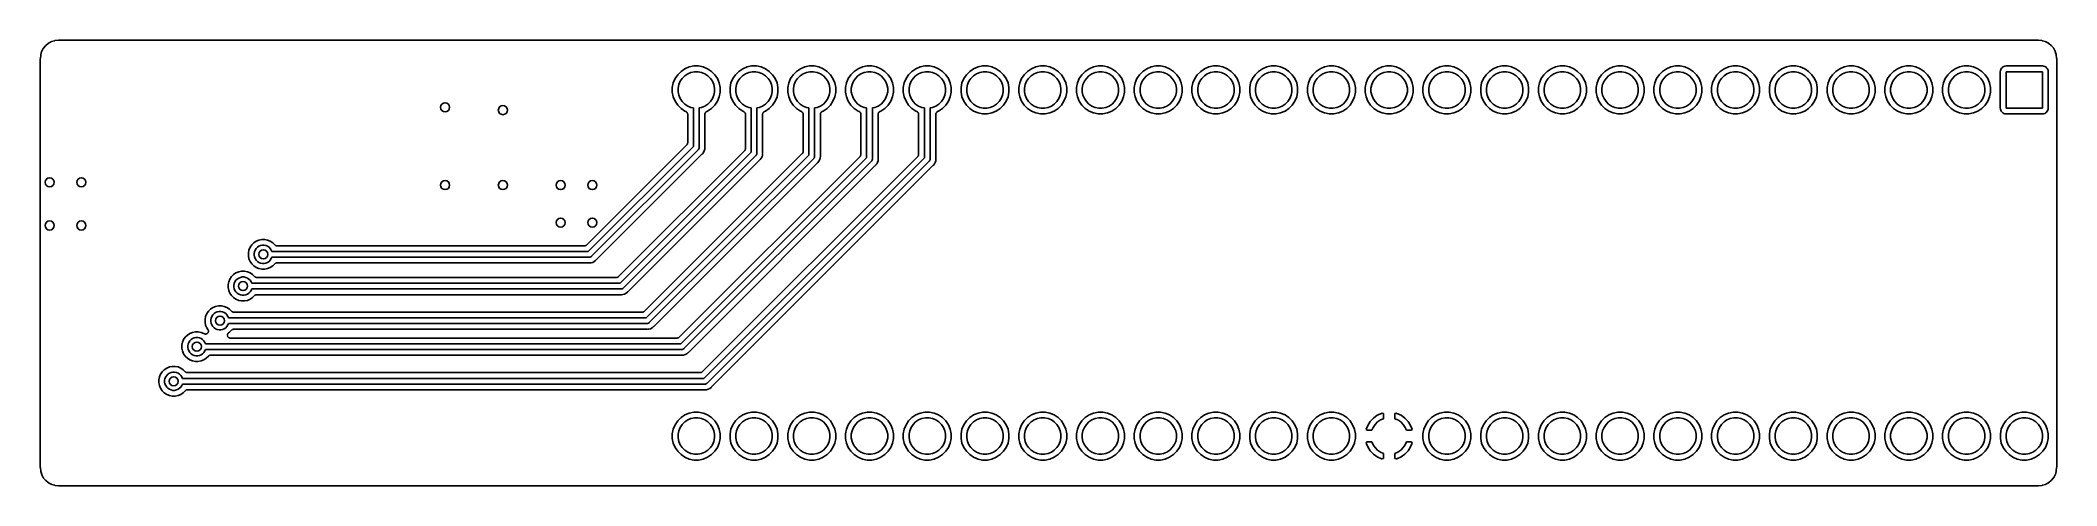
# Model space of a CAD drawing. Extents: x 74.6 to 163.3, y -87.9 to -68.3.
import ezdxf

# ---------------------------------------------------------------- set-up
doc = ezdxf.new("R2010")
doc.units = 0
doc.layers.add('BLACK', color=7, linetype='CONTINUOUS')

msp = doc.modelspace()

# ---------------------------------------------------------------- linework, layer by layer
at = {"layer": 'BLACK', "linetype": 'CONTINUOUS'}
for p, q in [((74.649, -69.1097), (74.6496, -69.1045)), ((74.649, -69.1115), (74.649, -69.1097)), ((74.649, -87.1045), (74.649, -69.1115)), ((74.6496, -69.0991), (74.6645, -68.9475)), ((74.6496, -69.1045), (74.6496, -69.0991)), ((74.6645, -68.9475), (74.6647, -68.9457)), ((74.6647, -68.9457), (74.6671, -68.9345)), ((74.6671, -68.9345), (74.6693, -68.9232)), ((74.6693, -68.9232), (74.7065, -68.7999)), ((74.7065, -68.7999), (74.707, -68.7982)), ((74.707, -68.7982), (74.7116, -68.7876)), ((74.7116, -68.7876), (74.7159, -68.777)), ((74.7159, -68.777), (74.7764, -68.6633)), ((74.7764, -68.6633), (74.7772, -68.6617)), ((74.7772, -68.6617), (74.7838, -68.6522)), ((74.7838, -68.6522), (74.7901, -68.6427)), ((74.7901, -68.6427), (74.8715, -68.5429)), ((74.8715, -68.5429), (74.8726, -68.5415)), ((74.8726, -68.5415), (74.8808, -68.5335)), ((74.8808, -68.5335), (74.8889, -68.5253)), ((74.8889, -68.5253), (74.9882, -68.4432)), ((74.9882, -68.4432), (74.9895, -68.4421)), ((74.9895, -68.4421), (74.9992, -68.4358)), ((74.9992, -68.4358), (75.0087, -68.4294)), ((75.0087, -68.4294), (75.122, -68.3681)), ((75.122, -68.3681), (75.1235, -68.3673)), ((75.1235, -68.3673), (75.1342, -68.363)), ((75.1342, -68.363), (75.1448, -68.3585)), ((75.1448, -68.3585), (75.2678, -68.3205)), ((75.2678, -68.3205), (75.2695, -68.3199)), ((75.2695, -68.3199), (75.2808, -68.3178)), ((75.2808, -68.3178), (75.2921, -68.3155)), ((75.2921, -68.3155), (75.4422, -68.2997)), ((75.4422, -68.2997), (75.444, -68.2995)), ((75.444, -68.2995), (75.4498, -68.2996)), ((75.4498, -68.2996), (75.4555, -68.299)), ((75.4555, -68.299), (162.536, -68.299)), ((162.536, -68.299), (162.538, -68.299)), ((162.538, -68.299), (162.544, -68.2996)), ((162.544, -68.2996), (162.549, -68.2996)), ((162.549, -68.2996), (162.701, -68.3145)), ((162.701, -68.3145), (162.702, -68.3147)), ((162.702, -68.3147), (162.714, -68.3171)), ((162.714, -68.3171), (162.725, -68.3193)), ((162.725, -68.3193), (162.848, -68.3565)), ((162.848, -68.3565), (162.85, -68.357)), ((162.85, -68.357), (162.86, -68.3616)), ((162.86, -68.3616), (162.871, -68.3659)), ((162.871, -68.3659), (162.985, -68.4264)), ((162.985, -68.4264), (162.986, -68.4272)), ((162.986, -68.4272), (162.996, -68.4338)), ((162.996, -68.4338), (163.005, -68.4401)), ((163.005, -68.4401), (163.105, -68.5215)), ((163.105, -68.5215), (163.106, -68.5226)), ((163.106, -68.5226), (163.115, -68.5308)), ((163.115, -68.5308), (163.123, -68.5389)), ((163.123, -68.5389), (163.205, -68.6382)), ((163.205, -68.6382), (163.206, -68.6395)), ((163.206, -68.6395), (163.212, -68.6492)), ((163.212, -68.6492), (163.219, -68.6587)), ((163.219, -68.6587), (163.28, -68.772)), ((163.28, -68.772), (163.281, -68.7735)), ((163.281, -68.7735), (163.285, -68.7842)), ((163.285, -68.7842), (163.289, -68.7948)), ((163.289, -68.7948), (163.328, -68.9178)), ((163.328, -68.9178), (163.328, -68.9195)), ((163.328, -68.9195), (163.33, -68.9308)), ((163.33, -68.9308), (163.333, -68.9421)), ((163.333, -68.9421), (163.348, -69.0922)), ((163.348, -69.0922), (163.348, -69.094)), ((163.348, -69.094), (163.348, -69.0998)), ((163.348, -69.0998), (163.349, -69.1055)), ((163.349, -69.1055), (163.349, -87.0985)), ((102.571, -69.9857), (102.492, -70.1776)), ((102.686, -69.8131), (102.571, -69.9857)), ((102.833, -69.6663), (102.686, -69.8131)), ((102.796, -70.1061), (102.884, -69.975)), ((103.006, -69.551), (102.833, -69.6663)), ((102.884, -69.975), (102.995, -69.8636)), ((102.995, -69.8636), (103.126, -69.776)), ((103.198, -69.4715), (103.006, -69.551)), ((103.126, -69.776), (103.272, -69.7157)), ((103.401, -69.431), (103.198, -69.4715)), ((103.272, -69.7157), (103.426, -69.685)), ((103.609, -69.431), (103.401, -69.431)), ((103.426, -69.685), (103.584, -69.685)), ((103.584, -69.685), (103.738, -69.7157)), ((103.812, -69.4715), (103.609, -69.431)), ((103.738, -69.7157), (103.884, -69.776)), ((104.004, -69.551), (103.812, -69.4715)), ((103.884, -69.776), (104.015, -69.8636)), ((104.177, -69.6663), (104.004, -69.551)), ((104.015, -69.8636), (104.126, -69.975)), ((104.126, -69.975), (104.214, -70.1061)), ((104.324, -69.8131), (104.177, -69.6663)), ((104.439, -69.9857), (104.324, -69.8131)), ((104.518, -70.1776), (104.439, -69.9857)), ((105.111, -69.9857), (105.032, -70.1776)), ((105.226, -69.8131), (105.111, -69.9857)), ((105.373, -69.6663), (105.226, -69.8131)), ((105.336, -70.1061), (105.424, -69.975)), ((105.546, -69.551), (105.373, -69.6663)), ((105.424, -69.975), (105.535, -69.8636)), ((105.535, -69.8636), (105.666, -69.776)), ((105.738, -69.4715), (105.546, -69.551)), ((105.666, -69.776), (105.812, -69.7157)), ((105.941, -69.431), (105.738, -69.4715)), ((105.812, -69.7157), (105.966, -69.685)), ((106.149, -69.431), (105.941, -69.431)), ((105.966, -69.685), (106.124, -69.685)), ((106.124, -69.685), (106.278, -69.7157)), ((106.352, -69.4715), (106.149, -69.431)), ((106.278, -69.7157), (106.424, -69.776)), ((106.544, -69.551), (106.352, -69.4715)), ((106.424, -69.776), (106.555, -69.8636)), ((106.717, -69.6663), (106.544, -69.551)), ((106.555, -69.8636), (106.666, -69.975)), ((106.666, -69.975), (106.754, -70.1061)), ((106.864, -69.8131), (106.717, -69.6663)), ((106.979, -69.9857), (106.864, -69.8131)), ((107.058, -70.1776), (106.979, -69.9857)), ((107.651, -69.9857), (107.572, -70.1776)), ((107.766, -69.8131), (107.651, -69.9857)), ((107.913, -69.6663), (107.766, -69.8131)), ((107.876, -70.1061), (107.964, -69.975)), ((108.086, -69.551), (107.913, -69.6663)), ((107.964, -69.975), (108.075, -69.8636)), ((108.075, -69.8636), (108.206, -69.776)), ((108.278, -69.4715), (108.086, -69.551)), ((108.206, -69.776), (108.352, -69.7157)), ((108.481, -69.431), (108.278, -69.4715)), ((108.352, -69.7157), (108.506, -69.685)), ((108.689, -69.431), (108.481, -69.431)), ((108.506, -69.685), (108.664, -69.685)), ((108.664, -69.685), (108.818, -69.7157)), ((108.892, -69.4715), (108.689, -69.431)), ((108.818, -69.7157), (108.964, -69.776)), ((109.084, -69.551), (108.892, -69.4715)), ((108.964, -69.776), (109.095, -69.8636)), ((109.257, -69.6663), (109.084, -69.551)), ((109.095, -69.8636), (109.206, -69.975)), ((109.206, -69.975), (109.294, -70.1061)), ((109.404, -69.8131), (109.257, -69.6663)), ((109.519, -69.9857), (109.404, -69.8131)), ((109.598, -70.1776), (109.519, -69.9857)), ((110.191, -69.9857), (110.112, -70.1776)), ((110.306, -69.8131), (110.191, -69.9857)), ((110.453, -69.6663), (110.306, -69.8131)), ((110.416, -70.1061), (110.504, -69.975)), ((110.626, -69.551), (110.453, -69.6663)), ((110.504, -69.975), (110.615, -69.8636)), ((110.615, -69.8636), (110.746, -69.776)), ((110.818, -69.4715), (110.626, -69.551)), ((110.746, -69.776), (110.892, -69.7157)), ((111.021, -69.431), (110.818, -69.4715)), ((110.892, -69.7157), (111.046, -69.685)), ((111.229, -69.431), (111.021, -69.431)), ((111.046, -69.685), (111.204, -69.685)), ((111.204, -69.685), (111.358, -69.7157)), ((111.432, -69.4715), (111.229, -69.431)), ((111.358, -69.7157), (111.504, -69.776)), ((111.624, -69.551), (111.432, -69.4715)), ((111.504, -69.776), (111.635, -69.8636)), ((111.797, -69.6663), (111.624, -69.551)), ((111.635, -69.8636), (111.746, -69.975)), ((111.746, -69.975), (111.834, -70.1061)), ((111.944, -69.8131), (111.797, -69.6663)), ((112.059, -69.9857), (111.944, -69.8131)), ((112.138, -70.1776), (112.059, -69.9857)), ((112.731, -69.9857), (112.652, -70.1776)), ((112.846, -69.8131), (112.731, -69.9857)), ((112.993, -69.6663), (112.846, -69.8131)), ((112.956, -70.1061), (113.044, -69.975)), ((113.166, -69.551), (112.993, -69.6663)), ((113.044, -69.975), (113.155, -69.8636)), ((113.155, -69.8636), (113.286, -69.776)), ((113.358, -69.4715), (113.166, -69.551)), ((113.286, -69.776), (113.432, -69.7157)), ((113.561, -69.431), (113.358, -69.4715)), ((113.432, -69.7157), (113.586, -69.685)), ((113.769, -69.431), (113.561, -69.431)), ((113.586, -69.685), (113.744, -69.685)), ((113.744, -69.685), (113.898, -69.7157)), ((113.972, -69.4715), (113.769, -69.431)), ((113.898, -69.7157), (114.044, -69.776)), ((114.164, -69.551), (113.972, -69.4715)), ((114.044, -69.776), (114.175, -69.8636)), ((114.337, -69.6663), (114.164, -69.551)), ((114.175, -69.8636), (114.286, -69.975)), ((114.286, -69.975), (114.374, -70.1061)), ((114.484, -69.8131), (114.337, -69.6663)), ((114.599, -69.9857), (114.484, -69.8131)), ((114.678, -70.1776), (114.599, -69.9857)), ((115.271, -69.9857), (115.192, -70.1776)), ((115.386, -69.8131), (115.271, -69.9857)), ((115.533, -69.6663), (115.386, -69.8131)), ((115.496, -70.1061), (115.584, -69.975)), ((115.706, -69.551), (115.533, -69.6663)), ((115.584, -69.975), (115.695, -69.8636)), ((115.695, -69.8636), (115.826, -69.776)), ((115.898, -69.4715), (115.706, -69.551)), ((115.826, -69.776), (115.972, -69.7157)), ((116.101, -69.431), (115.898, -69.4715)), ((115.972, -69.7157), (116.126, -69.685)), ((116.309, -69.431), (116.101, -69.431)), ((116.126, -69.685), (116.284, -69.685)), ((116.284, -69.685), (116.438, -69.7157)), ((116.512, -69.4715), (116.309, -69.431)), ((116.438, -69.7157), (116.584, -69.776)), ((116.704, -69.551), (116.512, -69.4715)), ((116.584, -69.776), (116.715, -69.8636)), ((116.877, -69.6663), (116.704, -69.551)), ((116.715, -69.8636), (116.826, -69.975)), ((116.826, -69.975), (116.914, -70.1061)), ((117.024, -69.8131), (116.877, -69.6663)), ((117.139, -69.9857), (117.024, -69.8131)), ((117.218, -70.1776), (117.139, -69.9857)), ((117.811, -69.9857), (117.732, -70.1776)), ((117.926, -69.8131), (117.811, -69.9857)), ((118.073, -69.6663), (117.926, -69.8131)), ((118.036, -70.1061), (118.124, -69.975)), ((118.246, -69.551), (118.073, -69.6663)), ((118.124, -69.975), (118.235, -69.8636)), ((118.235, -69.8636), (118.366, -69.776)), ((118.438, -69.4715), (118.246, -69.551)), ((118.366, -69.776), (118.512, -69.7157)), ((118.641, -69.431), (118.438, -69.4715)), ((118.512, -69.7157), (118.666, -69.685)), ((118.849, -69.431), (118.641, -69.431)), ((118.666, -69.685), (118.824, -69.685)), ((118.824, -69.685), (118.978, -69.7157)), ((119.052, -69.4715), (118.849, -69.431)), ((118.978, -69.7157), (119.124, -69.776)), ((119.244, -69.551), (119.052, -69.4715)), ((119.124, -69.776), (119.255, -69.8636)), ((119.417, -69.6663), (119.244, -69.551)), ((119.255, -69.8636), (119.366, -69.975)), ((119.366, -69.975), (119.454, -70.1061)), ((119.564, -69.8131), (119.417, -69.6663)), ((119.679, -69.9857), (119.564, -69.8131)), ((119.758, -70.1776), (119.679, -69.9857)), ((120.351, -69.9857), (120.272, -70.1776)), ((120.466, -69.8131), (120.351, -69.9857)), ((120.613, -69.6663), (120.466, -69.8131)), ((120.576, -70.1061), (120.664, -69.975)), ((120.786, -69.551), (120.613, -69.6663)), ((120.664, -69.975), (120.775, -69.8636)), ((120.775, -69.8636), (120.906, -69.776)), ((120.978, -69.4715), (120.786, -69.551)), ((120.906, -69.776), (121.052, -69.7157)), ((121.181, -69.431), (120.978, -69.4715)), ((121.052, -69.7157), (121.206, -69.685)), ((121.389, -69.431), (121.181, -69.431)), ((121.206, -69.685), (121.364, -69.685)), ((121.364, -69.685), (121.518, -69.7157)), ((121.592, -69.4715), (121.389, -69.431)), ((121.518, -69.7157), (121.664, -69.776)), ((121.784, -69.551), (121.592, -69.4715)), ((121.664, -69.776), (121.795, -69.8636)), ((121.957, -69.6663), (121.784, -69.551)), ((121.795, -69.8636), (121.906, -69.975)), ((121.906, -69.975), (121.994, -70.1061)), ((122.104, -69.8131), (121.957, -69.6663)), ((122.219, -69.9857), (122.104, -69.8131)), ((122.298, -70.1776), (122.219, -69.9857)), ((122.891, -69.9857), (122.812, -70.1776)), ((123.006, -69.8131), (122.891, -69.9857)), ((123.153, -69.6663), (123.006, -69.8131)), ((123.116, -70.1061), (123.204, -69.975)), ((123.326, -69.551), (123.153, -69.6663)), ((123.204, -69.975), (123.315, -69.8636)), ((123.315, -69.8636), (123.446, -69.776)), ((123.518, -69.4715), (123.326, -69.551)), ((123.446, -69.776), (123.592, -69.7157)), ((123.721, -69.431), (123.518, -69.4715)), ((123.592, -69.7157), (123.746, -69.685)), ((123.929, -69.431), (123.721, -69.431)), ((123.746, -69.685), (123.904, -69.685)), ((123.904, -69.685), (124.058, -69.7157)), ((124.132, -69.4715), (123.929, -69.431)), ((124.058, -69.7157), (124.204, -69.776)), ((124.324, -69.551), (124.132, -69.4715)), ((124.204, -69.776), (124.335, -69.8636)), ((124.497, -69.6663), (124.324, -69.551)), ((124.335, -69.8636), (124.446, -69.975)), ((124.446, -69.975), (124.534, -70.1061)), ((124.644, -69.8131), (124.497, -69.6663)), ((124.759, -69.9857), (124.644, -69.8131)), ((124.838, -70.1776), (124.759, -69.9857)), ((125.431, -69.9857), (125.352, -70.1776)), ((125.546, -69.8131), (125.431, -69.9857)), ((125.693, -69.6663), (125.546, -69.8131)), ((125.656, -70.1061), (125.744, -69.975)), ((125.866, -69.551), (125.693, -69.6663)), ((125.744, -69.975), (125.855, -69.8636)), ((125.855, -69.8636), (125.986, -69.776)), ((126.058, -69.4715), (125.866, -69.551)), ((125.986, -69.776), (126.132, -69.7157)), ((126.261, -69.431), (126.058, -69.4715)), ((126.132, -69.7157), (126.286, -69.685)), ((126.469, -69.431), (126.261, -69.431)), ((126.286, -69.685), (126.444, -69.685)), ((126.444, -69.685), (126.598, -69.7157)), ((126.672, -69.4715), (126.469, -69.431)), ((126.598, -69.7157), (126.744, -69.776)), ((126.864, -69.551), (126.672, -69.4715)), ((126.744, -69.776), (126.875, -69.8636)), ((127.037, -69.6663), (126.864, -69.551)), ((126.875, -69.8636), (126.986, -69.975)), ((126.986, -69.975), (127.074, -70.1061)), ((127.184, -69.8131), (127.037, -69.6663)), ((127.299, -69.9857), (127.184, -69.8131)), ((127.378, -70.1776), (127.299, -69.9857)), ((127.971, -69.9857), (127.892, -70.1776)), ((128.086, -69.8131), (127.971, -69.9857)), ((128.233, -69.6663), (128.086, -69.8131)), ((128.196, -70.1061), (128.284, -69.975)), ((128.406, -69.551), (128.233, -69.6663)), ((128.284, -69.975), (128.395, -69.8636)), ((128.395, -69.8636), (128.526, -69.776)), ((128.598, -69.4715), (128.406, -69.551)), ((128.526, -69.776), (128.672, -69.7157)), ((128.801, -69.431), (128.598, -69.4715)), ((128.672, -69.7157), (128.826, -69.685)), ((129.009, -69.431), (128.801, -69.431)), ((128.826, -69.685), (128.984, -69.685)), ((128.984, -69.685), (129.138, -69.7157)), ((129.212, -69.4715), (129.009, -69.431)), ((129.138, -69.7157), (129.284, -69.776)), ((129.404, -69.551), (129.212, -69.4715)), ((129.284, -69.776), (129.415, -69.8636)), ((129.577, -69.6663), (129.404, -69.551)), ((129.415, -69.8636), (129.526, -69.975)), ((129.526, -69.975), (129.614, -70.1061)), ((129.724, -69.8131), (129.577, -69.6663)), ((129.839, -69.9857), (129.724, -69.8131)), ((129.918, -70.1776), (129.839, -69.9857)), ((130.511, -69.9857), (130.432, -70.1776)), ((130.626, -69.8131), (130.511, -69.9857)), ((130.773, -69.6663), (130.626, -69.8131)), ((130.736, -70.1061), (130.824, -69.975)), ((130.946, -69.551), (130.773, -69.6663)), ((130.824, -69.975), (130.935, -69.8636)), ((130.935, -69.8636), (131.066, -69.776)), ((131.138, -69.4715), (130.946, -69.551)), ((131.066, -69.776), (131.212, -69.7157)), ((131.341, -69.431), (131.138, -69.4715)), ((131.212, -69.7157), (131.366, -69.685)), ((131.549, -69.431), (131.341, -69.431)), ((131.366, -69.685), (131.524, -69.685)), ((131.524, -69.685), (131.678, -69.7157)), ((131.752, -69.4715), (131.549, -69.431)), ((131.678, -69.7157), (131.824, -69.776)), ((131.944, -69.551), (131.752, -69.4715)), ((131.824, -69.776), (131.955, -69.8636)), ((132.117, -69.6663), (131.944, -69.551)), ((131.955, -69.8636), (132.066, -69.975)), ((132.066, -69.975), (132.154, -70.1061)), ((132.264, -69.8131), (132.117, -69.6663)), ((132.379, -69.9857), (132.264, -69.8131)), ((132.458, -70.1776), (132.379, -69.9857)), ((133.051, -69.9857), (132.972, -70.1776)), ((133.166, -69.8131), (133.051, -69.9857)), ((133.313, -69.6663), (133.166, -69.8131)), ((133.276, -70.1061), (133.364, -69.975)), ((133.486, -69.551), (133.313, -69.6663)), ((133.364, -69.975), (133.475, -69.8636)), ((133.475, -69.8636), (133.606, -69.776)), ((133.678, -69.4715), (133.486, -69.551)), ((133.606, -69.776), (133.752, -69.7157)), ((133.881, -69.431), (133.678, -69.4715)), ((133.752, -69.7157), (133.906, -69.685)), ((134.089, -69.431), (133.881, -69.431)), ((133.906, -69.685), (134.064, -69.685)), ((134.064, -69.685), (134.218, -69.7157)), ((134.292, -69.4715), (134.089, -69.431)), ((134.218, -69.7157), (134.364, -69.776)), ((134.484, -69.551), (134.292, -69.4715)), ((134.364, -69.776), (134.495, -69.8636)), ((134.657, -69.6663), (134.484, -69.551)), ((134.495, -69.8636), (134.606, -69.975)), ((134.606, -69.975), (134.694, -70.1061)), ((134.804, -69.8131), (134.657, -69.6663)), ((134.919, -69.9857), (134.804, -69.8131)), ((134.998, -70.1776), (134.919, -69.9857)), ((135.591, -69.9857), (135.512, -70.1776)), ((135.706, -69.8131), (135.591, -69.9857)), ((135.853, -69.6663), (135.706, -69.8131)), ((135.816, -70.1061), (135.904, -69.975)), ((136.026, -69.551), (135.853, -69.6663)), ((135.904, -69.975), (136.015, -69.8636)), ((136.015, -69.8636), (136.146, -69.776)), ((136.218, -69.4715), (136.026, -69.551)), ((136.146, -69.776), (136.292, -69.7157)), ((136.421, -69.431), (136.218, -69.4715)), ((136.292, -69.7157), (136.446, -69.685)), ((136.629, -69.431), (136.421, -69.431)), ((136.446, -69.685), (136.604, -69.685)), ((136.604, -69.685), (136.758, -69.7157)), ((136.832, -69.4715), (136.629, -69.431)), ((136.758, -69.7157), (136.904, -69.776)), ((137.024, -69.551), (136.832, -69.4715)), ((136.904, -69.776), (137.035, -69.8636)), ((137.197, -69.6663), (137.024, -69.551)), ((137.035, -69.8636), (137.146, -69.975)), ((137.146, -69.975), (137.234, -70.1061)), ((137.344, -69.8131), (137.197, -69.6663)), ((137.459, -69.9857), (137.344, -69.8131)), ((137.538, -70.1776), (137.459, -69.9857)), ((138.131, -69.9857), (138.052, -70.1776)), ((138.246, -69.8131), (138.131, -69.9857)), ((138.393, -69.6663), (138.246, -69.8131)), ((138.356, -70.1061), (138.444, -69.975)), ((138.566, -69.551), (138.393, -69.6663)), ((138.444, -69.975), (138.555, -69.8636)), ((138.555, -69.8636), (138.686, -69.776)), ((138.758, -69.4715), (138.566, -69.551)), ((138.686, -69.776), (138.832, -69.7157)), ((138.961, -69.431), (138.758, -69.4715)), ((138.832, -69.7157), (138.986, -69.685)), ((139.169, -69.431), (138.961, -69.431)), ((138.986, -69.685), (139.144, -69.685)), ((139.144, -69.685), (139.298, -69.7157)), ((139.372, -69.4715), (139.169, -69.431)), ((139.298, -69.7157), (139.444, -69.776)), ((139.564, -69.551), (139.372, -69.4715)), ((139.444, -69.776), (139.575, -69.8636)), ((139.737, -69.6663), (139.564, -69.551)), ((139.575, -69.8636), (139.686, -69.975)), ((139.686, -69.975), (139.774, -70.1061)), ((139.884, -69.8131), (139.737, -69.6663)), ((139.999, -69.9857), (139.884, -69.8131)), ((140.078, -70.1776), (139.999, -69.9857)), ((140.671, -69.9857), (140.592, -70.1776)), ((140.786, -69.8131), (140.671, -69.9857)), ((140.933, -69.6663), (140.786, -69.8131)), ((140.896, -70.1061), (140.984, -69.975)), ((141.106, -69.551), (140.933, -69.6663)), ((140.984, -69.975), (141.095, -69.8636)), ((141.095, -69.8636), (141.226, -69.776)), ((141.298, -69.4715), (141.106, -69.551)), ((141.226, -69.776), (141.372, -69.7157)), ((141.501, -69.431), (141.298, -69.4715)), ((141.372, -69.7157), (141.526, -69.685)), ((141.709, -69.431), (141.501, -69.431)), ((141.526, -69.685), (141.684, -69.685)), ((141.684, -69.685), (141.838, -69.7157)), ((141.912, -69.4715), (141.709, -69.431)), ((141.838, -69.7157), (141.984, -69.776)), ((142.104, -69.551), (141.912, -69.4715)), ((141.984, -69.776), (142.115, -69.8636)), ((142.277, -69.6663), (142.104, -69.551)), ((142.115, -69.8636), (142.226, -69.975)), ((142.226, -69.975), (142.314, -70.1061)), ((142.424, -69.8131), (142.277, -69.6663)), ((142.539, -69.9857), (142.424, -69.8131)), ((142.618, -70.1776), (142.539, -69.9857)), ((143.211, -69.9857), (143.132, -70.1776)), ((143.326, -69.8131), (143.211, -69.9857)), ((143.473, -69.6663), (143.326, -69.8131)), ((143.436, -70.1061), (143.524, -69.975)), ((143.646, -69.551), (143.473, -69.6663)), ((143.524, -69.975), (143.635, -69.8636)), ((143.635, -69.8636), (143.766, -69.776)), ((143.838, -69.4715), (143.646, -69.551)), ((143.766, -69.776), (143.912, -69.7157)), ((144.041, -69.431), (143.838, -69.4715)), ((143.912, -69.7157), (144.066, -69.685)), ((144.249, -69.431), (144.041, -69.431)), ((144.066, -69.685), (144.224, -69.685)), ((144.224, -69.685), (144.378, -69.7157)), ((144.452, -69.4715), (144.249, -69.431)), ((144.378, -69.7157), (144.524, -69.776)), ((144.644, -69.551), (144.452, -69.4715)), ((144.524, -69.776), (144.655, -69.8636)), ((144.817, -69.6663), (144.644, -69.551)), ((144.655, -69.8636), (144.766, -69.975)), ((144.766, -69.975), (144.854, -70.1061)), ((144.964, -69.8131), (144.817, -69.6663)), ((145.079, -69.9857), (144.964, -69.8131)), ((145.158, -70.1776), (145.079, -69.9857)), ((145.751, -69.9857), (145.672, -70.1776)), ((145.866, -69.8131), (145.751, -69.9857)), ((146.013, -69.6663), (145.866, -69.8131)), ((145.976, -70.1061), (146.064, -69.975)), ((146.186, -69.551), (146.013, -69.6663)), ((146.064, -69.975), (146.175, -69.8636)), ((146.175, -69.8636), (146.306, -69.776)), ((146.378, -69.4715), (146.186, -69.551)), ((146.306, -69.776), (146.452, -69.7157)), ((146.581, -69.431), (146.378, -69.4715)), ((146.452, -69.7157), (146.606, -69.685)), ((146.789, -69.431), (146.581, -69.431)), ((146.606, -69.685), (146.764, -69.685)), ((146.764, -69.685), (146.918, -69.7157)), ((146.992, -69.4715), (146.789, -69.431)), ((146.918, -69.7157), (147.064, -69.776)), ((147.184, -69.551), (146.992, -69.4715)), ((147.064, -69.776), (147.195, -69.8636)), ((147.357, -69.6663), (147.184, -69.551)), ((147.195, -69.8636), (147.306, -69.975)), ((147.306, -69.975), (147.394, -70.1061)), ((147.504, -69.8131), (147.357, -69.6663)), ((147.619, -69.9857), (147.504, -69.8131)), ((147.698, -70.1776), (147.619, -69.9857)), ((148.291, -69.9857), (148.212, -70.1776)), ((148.406, -69.8131), (148.291, -69.9857)), ((148.553, -69.6663), (148.406, -69.8131)), ((148.516, -70.1061), (148.604, -69.975)), ((148.726, -69.551), (148.553, -69.6663)), ((148.604, -69.975), (148.715, -69.8636)), ((148.715, -69.8636), (148.846, -69.776)), ((148.918, -69.4715), (148.726, -69.551)), ((148.846, -69.776), (148.992, -69.7157)), ((149.121, -69.431), (148.918, -69.4715)), ((148.992, -69.7157), (149.146, -69.685)), ((149.329, -69.431), (149.121, -69.431)), ((149.146, -69.685), (149.304, -69.685)), ((149.304, -69.685), (149.458, -69.7157)), ((149.532, -69.4715), (149.329, -69.431)), ((149.458, -69.7157), (149.604, -69.776)), ((149.724, -69.551), (149.532, -69.4715)), ((149.604, -69.776), (149.735, -69.8636)), ((149.897, -69.6663), (149.724, -69.551)), ((149.735, -69.8636), (149.846, -69.975)), ((149.846, -69.975), (149.934, -70.1061)), ((150.044, -69.8131), (149.897, -69.6663)), ((150.159, -69.9857), (150.044, -69.8131)), ((150.238, -70.1776), (150.159, -69.9857)), ((150.831, -69.9857), (150.752, -70.1776)), ((150.946, -69.8131), (150.831, -69.9857)), ((151.093, -69.6663), (150.946, -69.8131)), ((151.056, -70.1061), (151.144, -69.975)), ((151.266, -69.551), (151.093, -69.6663)), ((151.144, -69.975), (151.255, -69.8636)), ((151.255, -69.8636), (151.386, -69.776)), ((151.458, -69.4715), (151.266, -69.551)), ((151.386, -69.776), (151.532, -69.7157)), ((151.661, -69.431), (151.458, -69.4715)), ((151.532, -69.7157), (151.686, -69.685)), ((151.869, -69.431), (151.661, -69.431)), ((151.686, -69.685), (151.844, -69.685)), ((151.844, -69.685), (151.998, -69.7157)), ((152.072, -69.4715), (151.869, -69.431)), ((151.998, -69.7157), (152.144, -69.776)), ((152.264, -69.551), (152.072, -69.4715)), ((152.144, -69.776), (152.275, -69.8636)), ((152.437, -69.6663), (152.264, -69.551)), ((152.275, -69.8636), (152.386, -69.975)), ((152.386, -69.975), (152.474, -70.1061)), ((152.584, -69.8131), (152.437, -69.6663)), ((152.699, -69.9857), (152.584, -69.8131)), ((152.778, -70.1776), (152.699, -69.9857)), ((153.371, -69.9857), (153.292, -70.1776)), ((153.486, -69.8131), (153.371, -69.9857)), ((153.633, -69.6663), (153.486, -69.8131)), ((153.596, -70.1061), (153.684, -69.975)), ((153.806, -69.551), (153.633, -69.6663)), ((153.684, -69.975), (153.795, -69.8636)), ((153.795, -69.8636), (153.926, -69.776)), ((153.998, -69.4715), (153.806, -69.551)), ((153.926, -69.776), (154.072, -69.7157)), ((154.201, -69.431), (153.998, -69.4715)), ((154.072, -69.7157), (154.226, -69.685)), ((154.409, -69.431), (154.201, -69.431)), ((154.226, -69.685), (154.384, -69.685)), ((154.384, -69.685), (154.538, -69.7157)), ((154.612, -69.4715), (154.409, -69.431)), ((154.538, -69.7157), (154.684, -69.776)), ((154.804, -69.551), (154.612, -69.4715)), ((154.684, -69.776), (154.815, -69.8636)), ((154.977, -69.6663), (154.804, -69.551)), ((154.815, -69.8636), (154.926, -69.975)), ((154.926, -69.975), (155.014, -70.1061)), ((155.124, -69.8131), (154.977, -69.6663)), ((155.239, -69.9857), (155.124, -69.8131)), ((155.318, -70.1776), (155.239, -69.9857)), ((155.911, -69.9857), (155.832, -70.1776)), ((156.026, -69.8131), (155.911, -69.9857)), ((156.173, -69.6663), (156.026, -69.8131)), ((156.136, -70.1061), (156.224, -69.975)), ((156.346, -69.551), (156.173, -69.6663)), ((156.224, -69.975), (156.335, -69.8636)), ((156.335, -69.8636), (156.466, -69.776)), ((156.538, -69.4715), (156.346, -69.551)), ((156.466, -69.776), (156.612, -69.7157)), ((156.741, -69.431), (156.538, -69.4715)), ((156.612, -69.7157), (156.766, -69.685)), ((156.949, -69.431), (156.741, -69.431)), ((156.766, -69.685), (156.924, -69.685)), ((156.924, -69.685), (157.078, -69.7157)), ((157.152, -69.4715), (156.949, -69.431)), ((157.078, -69.7157), (157.224, -69.776)), ((157.344, -69.551), (157.152, -69.4715)), ((157.224, -69.776), (157.355, -69.8636)), ((157.517, -69.6663), (157.344, -69.551)), ((157.355, -69.8636), (157.466, -69.975)), ((157.466, -69.975), (157.554, -70.1061)), ((157.664, -69.8131), (157.517, -69.6663)), ((157.779, -69.9857), (157.664, -69.8131)), ((157.858, -70.1776), (157.779, -69.9857)), ((158.451, -69.9857), (158.372, -70.1776)), ((158.566, -69.8131), (158.451, -69.9857)), ((158.713, -69.6663), (158.566, -69.8131)), ((158.676, -70.1061), (158.764, -69.975)), ((158.886, -69.551), (158.713, -69.6663)), ((158.764, -69.975), (158.875, -69.8636)), ((158.875, -69.8636), (159.006, -69.776)), ((159.078, -69.4715), (158.886, -69.551)), ((159.006, -69.776), (159.152, -69.7157)), ((159.281, -69.431), (159.078, -69.4715)), ((159.152, -69.7157), (159.306, -69.685)), ((159.489, -69.431), (159.281, -69.431)), ((159.306, -69.685), (159.464, -69.685)), ((159.464, -69.685), (159.618, -69.7157)), ((159.692, -69.4715), (159.489, -69.431)), ((159.618, -69.7157), (159.764, -69.776)), ((159.884, -69.551), (159.692, -69.4715)), ((159.764, -69.776), (159.895, -69.8636)), ((160.057, -69.6663), (159.884, -69.551)), ((159.895, -69.8636), (160.006, -69.975)), ((160.006, -69.975), (160.094, -70.1061)), ((160.165, -69.7747), (160.057, -69.6663)), ((160.165, -69.7748), (160.165, -69.7747)), ((160.204, -69.8131), (160.165, -69.7748)), ((160.319, -69.9857), (160.204, -69.8131)), ((160.398, -70.1776), (160.319, -69.9857)), ((160.875, -69.6352), (160.869, -69.6912)), ((160.869, -69.6912), (160.869, -71.2788)), ((160.889, -69.5873), (160.875, -69.6352)), ((160.913, -69.5432), (160.889, -69.5873)), ((160.945, -69.5045), (160.913, -69.5432)), ((160.983, -69.4728), (160.945, -69.5045)), ((161.027, -69.4492), (160.983, -69.4728)), ((161.075, -69.4347), (161.027, -69.4492)), ((161.131, -69.4292), (161.075, -69.4347)), ((161.125, -71.285), (161.125, -69.685)), ((161.125, -69.685), (162.725, -69.685)), ((162.719, -69.4292), (161.131, -69.4292)), ((162.775, -69.4347), (162.719, -69.4292)), ((162.725, -69.685), (162.725, -71.285)), ((162.823, -69.4492), (162.775, -69.4347)), ((162.867, -69.4728), (162.823, -69.4492)), ((162.905, -69.5045), (162.867, -69.4728)), ((162.937, -69.5432), (162.905, -69.5045)), ((162.961, -69.5873), (162.937, -69.5432)), ((162.975, -69.6352), (162.961, -69.5873)), ((162.981, -69.6912), (162.975, -69.6352)), ((162.981, -71.2788), (162.981, -69.6912)), ((102.492, -70.1776), (102.451, -70.3812)), ((102.451, -70.3812), (102.451, -70.5888)), ((102.451, -70.5888), (102.492, -70.7924)), ((102.492, -70.7924), (102.571, -70.9843)), ((102.705, -70.4062), (102.736, -70.2516)), ((102.705, -70.5638), (102.705, -70.4062)), ((102.736, -70.7184), (102.705, -70.5638)), ((102.736, -70.2516), (102.796, -70.1061)), ((102.796, -70.8639), (102.736, -70.7184)), ((102.884, -70.995), (102.796, -70.8639)), ((104.214, -70.8639), (104.126, -70.995)), ((104.214, -70.1061), (104.274, -70.2516)), ((104.274, -70.7184), (104.214, -70.8639)), ((104.274, -70.2516), (104.305, -70.4062)), ((104.305, -70.5638), (104.274, -70.7184)), ((104.305, -70.4062), (104.305, -70.5638)), ((104.439, -70.9843), (104.518, -70.7924)), ((104.559, -70.3812), (104.518, -70.1776)), ((104.518, -70.7924), (104.559, -70.5888)), ((104.559, -70.5888), (104.559, -70.3812)), ((105.032, -70.1776), (104.991, -70.3812)), ((104.991, -70.3812), (104.991, -70.5888)), ((104.991, -70.5888), (105.032, -70.7924)), ((105.032, -70.7924), (105.111, -70.9843)), ((105.245, -70.4062), (105.276, -70.2516)), ((105.245, -70.5638), (105.245, -70.4062)), ((105.276, -70.7184), (105.245, -70.5638)), ((105.276, -70.2516), (105.336, -70.1061)), ((105.336, -70.8639), (105.276, -70.7184)), ((105.424, -70.995), (105.336, -70.8639)), ((106.754, -70.8639), (106.666, -70.995)), ((106.754, -70.1061), (106.814, -70.2516)), ((106.814, -70.7184), (106.754, -70.8639)), ((106.814, -70.2516), (106.845, -70.4062)), ((106.845, -70.5638), (106.814, -70.7184)), ((106.845, -70.4062), (106.845, -70.5638)), ((106.979, -70.9843), (107.058, -70.7924)), ((107.099, -70.3812), (107.058, -70.1776)), ((107.058, -70.7924), (107.099, -70.5888)), ((107.099, -70.5888), (107.099, -70.3812)), ((107.572, -70.1776), (107.531, -70.3812)), ((107.531, -70.3812), (107.531, -70.5888)), ((107.531, -70.5888), (107.572, -70.7924)), ((107.572, -70.7924), (107.651, -70.9843)), ((107.785, -70.4062), (107.816, -70.2516)), ((107.785, -70.5638), (107.785, -70.4062)), ((107.816, -70.7184), (107.785, -70.5638)), ((107.816, -70.2516), (107.876, -70.1061)), ((107.876, -70.8639), (107.816, -70.7184)), ((107.964, -70.995), (107.876, -70.8639)), ((109.294, -70.8639), (109.206, -70.995)), ((109.294, -70.1061), (109.354, -70.2516)), ((109.354, -70.7184), (109.294, -70.8639)), ((109.354, -70.2516), (109.385, -70.4062)), ((109.385, -70.5638), (109.354, -70.7184)), ((109.385, -70.4062), (109.385, -70.5638)), ((109.519, -70.9843), (109.598, -70.7924)), ((109.639, -70.3812), (109.598, -70.1776)), ((109.598, -70.7924), (109.639, -70.5888)), ((109.639, -70.5888), (109.639, -70.3812)), ((110.112, -70.1776), (110.071, -70.3812)), ((110.071, -70.3812), (110.071, -70.5888)), ((110.071, -70.5888), (110.112, -70.7924)), ((110.112, -70.7924), (110.191, -70.9843)), ((110.325, -70.4062), (110.356, -70.2516)), ((110.325, -70.5638), (110.325, -70.4062)), ((110.356, -70.7184), (110.325, -70.5638)), ((110.356, -70.2516), (110.416, -70.1061)), ((110.416, -70.8639), (110.356, -70.7184)), ((110.504, -70.995), (110.416, -70.8639)), ((111.834, -70.8639), (111.746, -70.995)), ((111.834, -70.1061), (111.894, -70.2516)), ((111.894, -70.7184), (111.834, -70.8639)), ((111.894, -70.2516), (111.925, -70.4062)), ((111.925, -70.5638), (111.894, -70.7184)), ((111.925, -70.4062), (111.925, -70.5638)), ((112.059, -70.9843), (112.138, -70.7924)), ((112.179, -70.3812), (112.138, -70.1776)), ((112.138, -70.7924), (112.179, -70.5888)), ((112.179, -70.5888), (112.179, -70.3812)), ((112.652, -70.1776), (112.611, -70.3812)), ((112.611, -70.3812), (112.611, -70.5888)), ((112.611, -70.5888), (112.652, -70.7924)), ((112.652, -70.7924), (112.731, -70.9843)), ((112.865, -70.4062), (112.896, -70.2516)), ((112.865, -70.5638), (112.865, -70.4062)), ((112.896, -70.7184), (112.865, -70.5638)), ((112.896, -70.2516), (112.956, -70.1061)), ((112.956, -70.8639), (112.896, -70.7184)), ((113.044, -70.995), (112.956, -70.8639)), ((114.374, -70.8639), (114.286, -70.995)), ((114.374, -70.1061), (114.434, -70.2516)), ((114.434, -70.7184), (114.374, -70.8639)), ((114.434, -70.2516), (114.465, -70.4062)), ((114.465, -70.5638), (114.434, -70.7184)), ((114.465, -70.4062), (114.465, -70.5638)), ((114.599, -70.9843), (114.678, -70.7924)), ((114.719, -70.3812), (114.678, -70.1776)), ((114.678, -70.7924), (114.719, -70.5888)), ((114.719, -70.5888), (114.719, -70.3812)), ((115.192, -70.1776), (115.151, -70.3812)), ((115.151, -70.3812), (115.151, -70.5888)), ((115.151, -70.5888), (115.192, -70.7924)), ((115.192, -70.7924), (115.271, -70.9843)), ((115.405, -70.4062), (115.436, -70.2516)), ((115.405, -70.5638), (115.405, -70.4062)), ((115.436, -70.7184), (115.405, -70.5638)), ((115.436, -70.2516), (115.496, -70.1061)), ((115.496, -70.8639), (115.436, -70.7184)), ((115.584, -70.995), (115.496, -70.8639)), ((116.914, -70.8639), (116.826, -70.995)), ((116.914, -70.1061), (116.974, -70.2516)), ((116.974, -70.7184), (116.914, -70.8639)), ((116.974, -70.2516), (117.005, -70.4062)), ((117.005, -70.5638), (116.974, -70.7184)), ((117.005, -70.4062), (117.005, -70.5638)), ((117.139, -70.9843), (117.218, -70.7924)), ((117.259, -70.3812), (117.218, -70.1776)), ((117.218, -70.7924), (117.259, -70.5888)), ((117.259, -70.5888), (117.259, -70.3812)), ((117.732, -70.1776), (117.691, -70.3812)), ((117.691, -70.3812), (117.691, -70.5888)), ((117.691, -70.5888), (117.732, -70.7924)), ((117.732, -70.7924), (117.811, -70.9843)), ((117.945, -70.4062), (117.976, -70.2516)), ((117.945, -70.5638), (117.945, -70.4062)), ((117.976, -70.7184), (117.945, -70.5638)), ((117.976, -70.2516), (118.036, -70.1061)), ((118.036, -70.8639), (117.976, -70.7184)), ((118.124, -70.995), (118.036, -70.8639)), ((119.454, -70.8639), (119.366, -70.995)), ((119.454, -70.1061), (119.514, -70.2516)), ((119.514, -70.7184), (119.454, -70.8639)), ((119.514, -70.2516), (119.545, -70.4062)), ((119.545, -70.5638), (119.514, -70.7184)), ((119.545, -70.4062), (119.545, -70.5638)), ((119.679, -70.9843), (119.758, -70.7924)), ((119.799, -70.3812), (119.758, -70.1776)), ((119.758, -70.7924), (119.799, -70.5888)), ((119.799, -70.5888), (119.799, -70.3812)), ((120.272, -70.1776), (120.231, -70.3812)), ((120.231, -70.3812), (120.231, -70.5888)), ((120.231, -70.5888), (120.272, -70.7924)), ((120.272, -70.7924), (120.351, -70.9843)), ((120.485, -70.4062), (120.516, -70.2516)), ((120.485, -70.5638), (120.485, -70.4062)), ((120.516, -70.7184), (120.485, -70.5638)), ((120.516, -70.2516), (120.576, -70.1061)), ((120.576, -70.8639), (120.516, -70.7184)), ((120.664, -70.995), (120.576, -70.8639)), ((121.994, -70.8639), (121.906, -70.995)), ((121.994, -70.1061), (122.054, -70.2516)), ((122.054, -70.7184), (121.994, -70.8639)), ((122.054, -70.2516), (122.085, -70.4062)), ((122.085, -70.5638), (122.054, -70.7184)), ((122.085, -70.4062), (122.085, -70.5638)), ((122.219, -70.9843), (122.298, -70.7924)), ((122.339, -70.3812), (122.298, -70.1776)), ((122.298, -70.7924), (122.339, -70.5888)), ((122.339, -70.5888), (122.339, -70.3812)), ((122.812, -70.1776), (122.771, -70.3812)), ((122.771, -70.3812), (122.771, -70.5888)), ((122.771, -70.5888), (122.812, -70.7924)), ((122.812, -70.7924), (122.891, -70.9843)), ((123.025, -70.4062), (123.056, -70.2516)), ((123.025, -70.5638), (123.025, -70.4062)), ((123.056, -70.7184), (123.025, -70.5638)), ((123.056, -70.2516), (123.116, -70.1061)), ((123.116, -70.8639), (123.056, -70.7184)), ((123.204, -70.995), (123.116, -70.8639)), ((124.534, -70.8639), (124.446, -70.995)), ((124.534, -70.1061), (124.594, -70.2516)), ((124.594, -70.7184), (124.534, -70.8639)), ((124.594, -70.2516), (124.625, -70.4062)), ((124.625, -70.5638), (124.594, -70.7184)), ((124.625, -70.4062), (124.625, -70.5638)), ((124.759, -70.9843), (124.838, -70.7924)), ((124.879, -70.3812), (124.838, -70.1776)), ((124.838, -70.7924), (124.879, -70.5888)), ((124.879, -70.5888), (124.879, -70.3812)), ((125.352, -70.1776), (125.311, -70.3812)), ((125.311, -70.3812), (125.311, -70.5888)), ((125.311, -70.5888), (125.352, -70.7924)), ((125.352, -70.7924), (125.431, -70.9843)), ((125.565, -70.4062), (125.596, -70.2516)), ((125.565, -70.5638), (125.565, -70.4062)), ((125.596, -70.7184), (125.565, -70.5638)), ((125.596, -70.2516), (125.656, -70.1061)), ((125.656, -70.8639), (125.596, -70.7184)), ((125.744, -70.995), (125.656, -70.8639)), ((127.074, -70.8639), (126.986, -70.995)), ((127.074, -70.1061), (127.134, -70.2516)), ((127.134, -70.7184), (127.074, -70.8639)), ((127.134, -70.2516), (127.165, -70.4062)), ((127.165, -70.5638), (127.134, -70.7184)), ((127.165, -70.4062), (127.165, -70.5638)), ((127.299, -70.9843), (127.378, -70.7924)), ((127.419, -70.3812), (127.378, -70.1776)), ((127.378, -70.7924), (127.419, -70.5888)), ((127.419, -70.5888), (127.419, -70.3812)), ((127.892, -70.1776), (127.851, -70.3812)), ((127.851, -70.3812), (127.851, -70.5888)), ((127.851, -70.5888), (127.892, -70.7924)), ((127.892, -70.7924), (127.971, -70.9843)), ((128.105, -70.4062), (128.136, -70.2516)), ((128.105, -70.5638), (128.105, -70.4062)), ((128.136, -70.7184), (128.105, -70.5638)), ((128.136, -70.2516), (128.196, -70.1061)), ((128.196, -70.8639), (128.136, -70.7184)), ((128.284, -70.995), (128.196, -70.8639)), ((129.614, -70.8639), (129.526, -70.995)), ((129.614, -70.1061), (129.674, -70.2516)), ((129.674, -70.7184), (129.614, -70.8639)), ((129.674, -70.2516), (129.705, -70.4062)), ((129.705, -70.5638), (129.674, -70.7184)), ((129.705, -70.4062), (129.705, -70.5638)), ((129.839, -70.9843), (129.918, -70.7924)), ((129.959, -70.3812), (129.918, -70.1776)), ((129.918, -70.7924), (129.959, -70.5888)), ((129.959, -70.5888), (129.959, -70.3812)), ((130.432, -70.1776), (130.391, -70.3812)), ((130.391, -70.3812), (130.391, -70.5888)), ((130.391, -70.5888), (130.432, -70.7924)), ((130.432, -70.7924), (130.511, -70.9843)), ((130.645, -70.4062), (130.676, -70.2516)), ((130.645, -70.5638), (130.645, -70.4062)), ((130.676, -70.7184), (130.645, -70.5638)), ((130.676, -70.2516), (130.736, -70.1061)), ((130.736, -70.8639), (130.676, -70.7184)), ((130.824, -70.995), (130.736, -70.8639)), ((132.154, -70.8639), (132.066, -70.995)), ((132.154, -70.1061), (132.214, -70.2516)), ((132.214, -70.7184), (132.154, -70.8639)), ((132.214, -70.2516), (132.245, -70.4062)), ((132.245, -70.5638), (132.214, -70.7184)), ((132.245, -70.4062), (132.245, -70.5638)), ((132.379, -70.9843), (132.458, -70.7924)), ((132.499, -70.3812), (132.458, -70.1776)), ((132.458, -70.7924), (132.499, -70.5888)), ((132.499, -70.5888), (132.499, -70.3812)), ((132.972, -70.1776), (132.931, -70.3812)), ((132.931, -70.3812), (132.931, -70.5888)), ((132.931, -70.5888), (132.972, -70.7924)), ((132.972, -70.7924), (133.051, -70.9843)), ((133.185, -70.4062), (133.216, -70.2516)), ((133.185, -70.5638), (133.185, -70.4062)), ((133.216, -70.7184), (133.185, -70.5638)), ((133.216, -70.2516), (133.276, -70.1061)), ((133.276, -70.8639), (133.216, -70.7184)), ((133.364, -70.995), (133.276, -70.8639)), ((134.694, -70.8639), (134.606, -70.995)), ((134.694, -70.1061), (134.754, -70.2516)), ((134.754, -70.7184), (134.694, -70.8639)), ((134.754, -70.2516), (134.785, -70.4062)), ((134.785, -70.5638), (134.754, -70.7184)), ((134.785, -70.4062), (134.785, -70.5638)), ((134.919, -70.9843), (134.998, -70.7924)), ((135.039, -70.3812), (134.998, -70.1776)), ((134.998, -70.7924), (135.039, -70.5888)), ((135.039, -70.5888), (135.039, -70.3812)), ((135.512, -70.1776), (135.471, -70.3812)), ((135.471, -70.3812), (135.471, -70.5888)), ((135.471, -70.5888), (135.512, -70.7924)), ((135.512, -70.7924), (135.591, -70.9843)), ((135.725, -70.4062), (135.756, -70.2516)), ((135.725, -70.5638), (135.725, -70.4062)), ((135.756, -70.7184), (135.725, -70.5638)), ((135.756, -70.2516), (135.816, -70.1061)), ((135.816, -70.8639), (135.756, -70.7184)), ((135.904, -70.995), (135.816, -70.8639)), ((137.234, -70.8639), (137.146, -70.995)), ((137.234, -70.1061), (137.294, -70.2516)), ((137.294, -70.7184), (137.234, -70.8639)), ((137.294, -70.2516), (137.325, -70.4062)), ((137.325, -70.5638), (137.294, -70.7184)), ((137.325, -70.4062), (137.325, -70.5638)), ((137.459, -70.9843), (137.538, -70.7924)), ((137.579, -70.3812), (137.538, -70.1776)), ((137.538, -70.7924), (137.579, -70.5888)), ((137.579, -70.5888), (137.579, -70.3812)), ((138.052, -70.1776), (138.011, -70.3812)), ((138.011, -70.3812), (138.011, -70.5888)), ((138.011, -70.5888), (138.052, -70.7924)), ((138.052, -70.7924), (138.131, -70.9843)), ((138.265, -70.4062), (138.296, -70.2516)), ((138.265, -70.5638), (138.265, -70.4062)), ((138.296, -70.7184), (138.265, -70.5638)), ((138.296, -70.2516), (138.356, -70.1061)), ((138.356, -70.8639), (138.296, -70.7184)), ((138.444, -70.995), (138.356, -70.8639)), ((139.774, -70.8639), (139.686, -70.995)), ((139.774, -70.1061), (139.834, -70.2516)), ((139.834, -70.7184), (139.774, -70.8639)), ((139.834, -70.2516), (139.865, -70.4062)), ((139.865, -70.5638), (139.834, -70.7184)), ((139.865, -70.4062), (139.865, -70.5638)), ((139.999, -70.9843), (140.078, -70.7924)), ((140.119, -70.3812), (140.078, -70.1776)), ((140.078, -70.7924), (140.119, -70.5888)), ((140.119, -70.5888), (140.119, -70.3812)), ((140.592, -70.1776), (140.551, -70.3812)), ((140.551, -70.3812), (140.551, -70.5888)), ((140.551, -70.5888), (140.592, -70.7924)), ((140.592, -70.7924), (140.671, -70.9843)), ((140.805, -70.4062), (140.836, -70.2516)), ((140.805, -70.5638), (140.805, -70.4062)), ((140.836, -70.7184), (140.805, -70.5638)), ((140.836, -70.2516), (140.896, -70.1061)), ((140.896, -70.8639), (140.836, -70.7184)), ((140.984, -70.995), (140.896, -70.8639)), ((142.314, -70.8639), (142.226, -70.995)), ((142.314, -70.1061), (142.374, -70.2516)), ((142.374, -70.7184), (142.314, -70.8639)), ((142.374, -70.2516), (142.405, -70.4062)), ((142.405, -70.5638), (142.374, -70.7184)), ((142.405, -70.4062), (142.405, -70.5638)), ((142.539, -70.9843), (142.618, -70.7924)), ((142.659, -70.3812), (142.618, -70.1776)), ((142.618, -70.7924), (142.659, -70.5888)), ((142.659, -70.5888), (142.659, -70.3812)), ((143.132, -70.1776), (143.091, -70.3812)), ((143.091, -70.3812), (143.091, -70.5888)), ((143.091, -70.5888), (143.132, -70.7924)), ((143.132, -70.7924), (143.211, -70.9843)), ((143.345, -70.4062), (143.376, -70.2516)), ((143.345, -70.5638), (143.345, -70.4062)), ((143.376, -70.7184), (143.345, -70.5638)), ((143.376, -70.2516), (143.436, -70.1061)), ((143.436, -70.8639), (143.376, -70.7184)), ((143.524, -70.995), (143.436, -70.8639)), ((144.854, -70.8639), (144.766, -70.995)), ((144.854, -70.1061), (144.914, -70.2516)), ((144.914, -70.7184), (144.854, -70.8639)), ((144.914, -70.2516), (144.945, -70.4062)), ((144.945, -70.5638), (144.914, -70.7184)), ((144.945, -70.4062), (144.945, -70.5638)), ((145.079, -70.9843), (145.158, -70.7924)), ((145.199, -70.3812), (145.158, -70.1776)), ((145.158, -70.7924), (145.199, -70.5888)), ((145.199, -70.5888), (145.199, -70.3812)), ((145.672, -70.1776), (145.631, -70.3812)), ((145.631, -70.3812), (145.631, -70.5888)), ((145.631, -70.5888), (145.672, -70.7924)), ((145.672, -70.7924), (145.751, -70.9843)), ((145.885, -70.4062), (145.916, -70.2516)), ((145.885, -70.5638), (145.885, -70.4062)), ((145.916, -70.7184), (145.885, -70.5638)), ((145.916, -70.2516), (145.976, -70.1061)), ((145.976, -70.8639), (145.916, -70.7184)), ((146.064, -70.995), (145.976, -70.8639)), ((147.394, -70.8639), (147.306, -70.995)), ((147.394, -70.1061), (147.454, -70.2516)), ((147.454, -70.7184), (147.394, -70.8639)), ((147.454, -70.2516), (147.485, -70.4062)), ((147.485, -70.5638), (147.454, -70.7184)), ((147.485, -70.4062), (147.485, -70.5638)), ((147.619, -70.9843), (147.698, -70.7924)), ((147.739, -70.3812), (147.698, -70.1776)), ((147.698, -70.7924), (147.739, -70.5888)), ((147.739, -70.5888), (147.739, -70.3812)), ((148.212, -70.1776), (148.171, -70.3812)), ((148.171, -70.3812), (148.171, -70.5888)), ((148.171, -70.5888), (148.212, -70.7924)), ((148.212, -70.7924), (148.291, -70.9843)), ((148.425, -70.4062), (148.456, -70.2516)), ((148.425, -70.5638), (148.425, -70.4062)), ((148.456, -70.7184), (148.425, -70.5638)), ((148.456, -70.2516), (148.516, -70.1061)), ((148.516, -70.8639), (148.456, -70.7184)), ((148.604, -70.995), (148.516, -70.8639)), ((149.934, -70.8639), (149.846, -70.995)), ((149.934, -70.1061), (149.994, -70.2516)), ((149.994, -70.7184), (149.934, -70.8639)), ((149.994, -70.2516), (150.025, -70.4062)), ((150.025, -70.5638), (149.994, -70.7184)), ((150.025, -70.4062), (150.025, -70.5638)), ((150.159, -70.9843), (150.238, -70.7924)), ((150.279, -70.3812), (150.238, -70.1776)), ((150.238, -70.7924), (150.279, -70.5888)), ((150.279, -70.5888), (150.279, -70.3812)), ((150.752, -70.1776), (150.711, -70.3812)), ((150.711, -70.3812), (150.711, -70.5888)), ((150.711, -70.5888), (150.752, -70.7924)), ((150.752, -70.7924), (150.831, -70.9843)), ((150.965, -70.4062), (150.996, -70.2516)), ((150.965, -70.5638), (150.965, -70.4062)), ((150.996, -70.7184), (150.965, -70.5638)), ((150.996, -70.2516), (151.056, -70.1061)), ((151.056, -70.8639), (150.996, -70.7184)), ((151.144, -70.995), (151.056, -70.8639)), ((152.474, -70.8639), (152.386, -70.995)), ((152.474, -70.1061), (152.534, -70.2516)), ((152.534, -70.7184), (152.474, -70.8639)), ((152.534, -70.2516), (152.565, -70.4062)), ((152.565, -70.5638), (152.534, -70.7184)), ((152.565, -70.4062), (152.565, -70.5638)), ((152.699, -70.9843), (152.778, -70.7924)), ((152.819, -70.3812), (152.778, -70.1776)), ((152.778, -70.7924), (152.819, -70.5888)), ((152.819, -70.5888), (152.819, -70.3812)), ((153.292, -70.1776), (153.251, -70.3812)), ((153.251, -70.3812), (153.251, -70.5888)), ((153.251, -70.5888), (153.292, -70.7924)), ((153.292, -70.7924), (153.371, -70.9843)), ((153.505, -70.4062), (153.536, -70.2516)), ((153.505, -70.5638), (153.505, -70.4062)), ((153.536, -70.7184), (153.505, -70.5638)), ((153.536, -70.2516), (153.596, -70.1061)), ((153.596, -70.8639), (153.536, -70.7184)), ((153.684, -70.995), (153.596, -70.8639)), ((155.014, -70.8639), (154.926, -70.995)), ((155.014, -70.1061), (155.074, -70.2516)), ((155.074, -70.7184), (155.014, -70.8639)), ((155.074, -70.2516), (155.105, -70.4062)), ((155.105, -70.5638), (155.074, -70.7184)), ((155.105, -70.4062), (155.105, -70.5638)), ((155.239, -70.9843), (155.318, -70.7924)), ((155.359, -70.3812), (155.318, -70.1776)), ((155.318, -70.7924), (155.359, -70.5888)), ((155.359, -70.5888), (155.359, -70.3812)), ((155.832, -70.1776), (155.791, -70.3812)), ((155.791, -70.3812), (155.791, -70.5888)), ((155.791, -70.5888), (155.832, -70.7924)), ((155.832, -70.7924), (155.911, -70.9843)), ((156.045, -70.4062), (156.076, -70.2516)), ((156.045, -70.5638), (156.045, -70.4062)), ((156.076, -70.7184), (156.045, -70.5638)), ((156.076, -70.2516), (156.136, -70.1061)), ((156.136, -70.8639), (156.076, -70.7184)), ((156.224, -70.995), (156.136, -70.8639)), ((157.554, -70.8639), (157.466, -70.995)), ((157.554, -70.1061), (157.614, -70.2516)), ((157.614, -70.7184), (157.554, -70.8639)), ((157.614, -70.2516), (157.645, -70.4062)), ((157.645, -70.5638), (157.614, -70.7184)), ((157.645, -70.4062), (157.645, -70.5638)), ((157.779, -70.9843), (157.858, -70.7924)), ((157.899, -70.3812), (157.858, -70.1776)), ((157.858, -70.7924), (157.899, -70.5888)), ((157.899, -70.5888), (157.899, -70.3812)), ((158.372, -70.1776), (158.331, -70.3812)), ((158.331, -70.3812), (158.331, -70.5888)), ((158.331, -70.5888), (158.372, -70.7924)), ((158.372, -70.7924), (158.451, -70.9843)), ((158.585, -70.4062), (158.616, -70.2516)), ((158.585, -70.5638), (158.585, -70.4062)), ((158.616, -70.7184), (158.585, -70.5638)), ((158.616, -70.2516), (158.676, -70.1061)), ((158.676, -70.8639), (158.616, -70.7184)), ((158.764, -70.995), (158.676, -70.8639)), ((160.094, -70.8639), (160.006, -70.995)), ((160.094, -70.1061), (160.154, -70.2516)), ((160.154, -70.7184), (160.094, -70.8639)), ((160.154, -70.2516), (160.185, -70.4062)), ((160.185, -70.5638), (160.154, -70.7184)), ((160.185, -70.4062), (160.185, -70.5638)), ((160.319, -70.9843), (160.398, -70.7924)), ((160.439, -70.3812), (160.398, -70.1776)), ((160.398, -70.7924), (160.439, -70.5888)), ((160.439, -70.5888), (160.439, -70.3812)), ((102.571, -70.9843), (102.686, -71.1569)), ((102.686, -71.1569), (102.833, -71.3037)), ((102.833, -71.3037), (103.006, -71.419)), ((102.995, -71.1064), (102.884, -70.995)), ((103.126, -71.194), (102.995, -71.1064)), ((103.006, -71.419), (103.048, -71.4364)), ((103.048, -71.4364), (103.048, -71.4366)), ((103.048, -71.4366), (103.048, -71.4366)), ((103.048, -71.4366), (103.048, -71.4367)), ((103.048, -71.4367), (103.049, -71.4371)), ((103.049, -71.4371), (103.06, -71.4428)), ((103.06, -71.4428), (103.07, -71.4484)), ((103.07, -71.4484), (103.07, -71.4488)), ((103.07, -71.4488), (103.071, -71.449)), ((103.071, -71.449), (103.08, -71.4567)), ((103.08, -71.4567), (103.089, -71.4642)), ((103.089, -71.4642), (103.089, -71.4647)), ((103.089, -71.4647), (103.09, -71.465)), ((103.09, -71.465), (103.097, -71.4742)), ((103.097, -71.4742), (103.105, -71.4834)), ((103.105, -71.4834), (103.105, -71.4839)), ((103.105, -71.4839), (103.105, -71.4844)), ((103.105, -71.4844), (103.111, -71.4949)), ((103.111, -71.4949), (103.116, -71.5053)), ((103.116, -71.5053), (103.117, -71.5058)), ((103.117, -71.5058), (103.117, -71.5063)), ((103.117, -71.5063), (103.12, -71.5178)), ((103.12, -71.5178), (103.124, -71.529)), ((103.124, -71.529), (103.124, -71.5296)), ((103.124, -71.5296), (103.124, -71.5301)), ((103.124, -71.5301), (103.125, -71.5419)), ((103.125, -71.5419), (103.126, -71.5537)), ((103.272, -71.2543), (103.126, -71.194)), ((103.126, -71.5537), (103.126, -72.8154)), ((103.38, -71.2758), (103.272, -71.2543)), ((103.38, -72.9732), (103.38, -71.2758)), ((103.738, -71.2543), (103.63, -71.2758)), ((103.63, -71.2758), (103.63, -73.0189)), ((103.884, -71.194), (103.738, -71.2543)), ((104.015, -71.1064), (103.884, -71.194)), ((103.884, -71.5519), (103.885, -71.5401)), ((103.884, -71.553), (103.884, -71.5519)), ((103.884, -71.5531), (103.884, -71.553)), ((103.884, -71.553), (103.884, -71.553)), ((103.884, -71.5537), (103.884, -71.5531)), ((103.884, -73.0001), (103.884, -71.5537)), ((103.885, -71.5401), (103.887, -71.5284)), ((103.887, -71.5273), (103.89, -71.516)), ((103.887, -71.5279), (103.887, -71.5273)), ((103.887, -71.5284), (103.887, -71.5279)), ((103.89, -71.516), (103.894, -71.5047)), ((103.894, -71.5037), (103.9, -71.4933)), ((103.894, -71.5042), (103.894, -71.5037)), ((103.894, -71.5047), (103.894, -71.5042)), ((103.9, -71.4933), (103.906, -71.4829)), ((103.906, -71.482), (103.914, -71.4729)), ((103.906, -71.4824), (103.906, -71.482)), ((103.906, -71.4829), (103.906, -71.4824)), ((103.914, -71.4729), (103.921, -71.4638)), ((103.921, -71.4638), (103.922, -71.4634)), ((103.922, -71.463), (103.931, -71.4555)), ((103.922, -71.4634), (103.922, -71.463)), ((103.931, -71.4555), (103.941, -71.4481)), ((103.941, -71.4474), (103.952, -71.442)), ((103.941, -71.4478), (103.941, -71.4474)), ((103.941, -71.4481), (103.941, -71.4478)), ((103.952, -71.442), (103.962, -71.4364)), ((103.962, -71.4364), (104.004, -71.419)), ((104.004, -71.419), (104.177, -71.3037)), ((104.126, -70.995), (104.015, -71.1064)), ((104.177, -71.3037), (104.324, -71.1569)), ((104.324, -71.1569), (104.439, -70.9843)), ((105.111, -70.9843), (105.226, -71.1569)), ((105.226, -71.1569), (105.373, -71.3037)), ((105.373, -71.3037), (105.546, -71.419)), ((105.535, -71.1064), (105.424, -70.995)), ((105.666, -71.194), (105.535, -71.1064)), ((105.546, -71.419), (105.588, -71.4364)), ((105.588, -71.4364), (105.588, -71.4366)), ((105.588, -71.4366), (105.588, -71.4366)), ((105.588, -71.4366), (105.588, -71.4367)), ((105.588, -71.4367), (105.589, -71.4371)), ((105.589, -71.4371), (105.6, -71.4428)), ((105.6, -71.4428), (105.61, -71.4484)), ((105.61, -71.4484), (105.61, -71.4488)), ((105.61, -71.4488), (105.611, -71.449)), ((105.611, -71.449), (105.62, -71.4567)), ((105.62, -71.4567), (105.629, -71.4642)), ((105.629, -71.4642), (105.629, -71.4647)), ((105.629, -71.4647), (105.63, -71.465)), ((105.63, -71.465), (105.637, -71.4742)), ((105.637, -71.4742), (105.645, -71.4834)), ((105.645, -71.4834), (105.645, -71.4839)), ((105.645, -71.4839), (105.645, -71.4844)), ((105.645, -71.4844), (105.651, -71.4949)), ((105.651, -71.4949), (105.656, -71.5053)), ((105.656, -71.5053), (105.657, -71.5058)), ((105.657, -71.5058), (105.657, -71.5063)), ((105.657, -71.5063), (105.66, -71.5178)), ((105.66, -71.5178), (105.664, -71.529)), ((105.664, -71.529), (105.664, -71.5296)), ((105.664, -71.5296), (105.664, -71.5301)), ((105.664, -71.5301), (105.665, -71.5419)), ((105.665, -71.5419), (105.666, -71.5537)), ((105.812, -71.2543), (105.666, -71.194)), ((105.666, -71.5537), (105.666, -73.0694)), ((105.92, -71.2758), (105.812, -71.2543)), ((105.92, -73.2272), (105.92, -71.2758)), ((106.278, -71.2543), (106.17, -71.2758)), ((106.17, -71.2758), (106.17, -73.2729)), ((106.424, -71.194), (106.278, -71.2543)), ((106.555, -71.1064), (106.424, -71.194)), ((106.424, -71.5519), (106.425, -71.5401)), ((106.424, -71.553), (106.424, -71.5519)), ((106.424, -71.5531), (106.424, -71.553)), ((106.424, -71.553), (106.424, -71.553)), ((106.424, -71.5537), (106.424, -71.5531)), ((106.424, -73.2541), (106.424, -71.5537)), ((106.425, -71.5401), (106.427, -71.5284)), ((106.427, -71.5273), (106.43, -71.516)), ((106.427, -71.5279), (106.427, -71.5273)), ((106.427, -71.5284), (106.427, -71.5279)), ((106.43, -71.516), (106.434, -71.5047)), ((106.434, -71.5037), (106.44, -71.4933)), ((106.434, -71.5042), (106.434, -71.5037)), ((106.434, -71.5047), (106.434, -71.5042)), ((106.44, -71.4933), (106.446, -71.4829)), ((106.446, -71.482), (106.454, -71.4729)), ((106.446, -71.4824), (106.446, -71.482)), ((106.446, -71.4829), (106.446, -71.4824)), ((106.454, -71.4729), (106.461, -71.4638)), ((106.461, -71.4638), (106.462, -71.4634)), ((106.462, -71.463), (106.471, -71.4555)), ((106.462, -71.4634), (106.462, -71.463)), ((106.471, -71.4555), (106.481, -71.4481)), ((106.481, -71.4474), (106.492, -71.442)), ((106.481, -71.4478), (106.481, -71.4474)), ((106.481, -71.4481), (106.481, -71.4478)), ((106.492, -71.442), (106.502, -71.4364)), ((106.502, -71.4364), (106.544, -71.419)), ((106.544, -71.419), (106.717, -71.3037)), ((106.666, -70.995), (106.555, -71.1064)), ((106.717, -71.3037), (106.864, -71.1569)), ((106.864, -71.1569), (106.979, -70.9843)), ((107.651, -70.9843), (107.766, -71.1569)), ((107.766, -71.1569), (107.913, -71.3037)), ((107.913, -71.3037), (108.086, -71.419)), ((108.075, -71.1064), (107.964, -70.995)), ((108.206, -71.194), (108.075, -71.1064)), ((108.086, -71.419), (108.128, -71.4364)), ((108.128, -71.4364), (108.128, -71.4366)), ((108.128, -71.4366), (108.128, -71.4366)), ((108.128, -71.4366), (108.128, -71.4367)), ((108.128, -71.4367), (108.129, -71.4371)), ((108.129, -71.4371), (108.14, -71.4428)), ((108.14, -71.4428), (108.15, -71.4484)), ((108.15, -71.4484), (108.15, -71.4488)), ((108.15, -71.4488), (108.151, -71.449)), ((108.151, -71.449), (108.16, -71.4567)), ((108.16, -71.4567), (108.169, -71.4642)), ((108.169, -71.4642), (108.169, -71.4647)), ((108.169, -71.4647), (108.17, -71.465)), ((108.17, -71.465), (108.177, -71.4742)), ((108.177, -71.4742), (108.185, -71.4834)), ((108.185, -71.4834), (108.185, -71.4839)), ((108.185, -71.4839), (108.185, -71.4844)), ((108.185, -71.4844), (108.191, -71.4949)), ((108.191, -71.4949), (108.196, -71.5053)), ((108.196, -71.5053), (108.197, -71.5058)), ((108.197, -71.5058), (108.197, -71.5063)), ((108.197, -71.5063), (108.2, -71.5178)), ((108.2, -71.5178), (108.204, -71.529)), ((108.204, -71.529), (108.204, -71.5296)), ((108.204, -71.5296), (108.204, -71.5301)), ((108.204, -71.5301), (108.205, -71.5419)), ((108.205, -71.5419), (108.206, -71.5537)), ((108.352, -71.2543), (108.206, -71.194)), ((108.206, -71.5537), (108.206, -73.1964)), ((108.46, -71.2758), (108.352, -71.2543)), ((108.46, -73.3542), (108.46, -71.2758)), ((108.818, -71.2543), (108.71, -71.2758)), ((108.71, -71.2758), (108.71, -73.3999)), ((108.964, -71.194), (108.818, -71.2543)), ((109.095, -71.1064), (108.964, -71.194)), ((108.964, -71.5519), (108.965, -71.5401)), ((108.964, -71.553), (108.964, -71.5519)), ((108.964, -71.5531), (108.964, -71.553)), ((108.964, -71.553), (108.964, -71.553)), ((108.964, -71.5537), (108.964, -71.5531)), ((108.964, -73.3812), (108.964, -71.5537)), ((108.965, -71.5401), (108.967, -71.5284)), ((108.967, -71.5273), (108.97, -71.516)), ((108.967, -71.5279), (108.967, -71.5273)), ((108.967, -71.5284), (108.967, -71.5279)), ((108.97, -71.516), (108.974, -71.5047)), ((108.974, -71.5037), (108.98, -71.4933)), ((108.974, -71.5042), (108.974, -71.5037)), ((108.974, -71.5047), (108.974, -71.5042)), ((108.98, -71.4933), (108.986, -71.4829)), ((108.986, -71.482), (108.994, -71.4729)), ((108.986, -71.4824), (108.986, -71.482)), ((108.986, -71.4829), (108.986, -71.4824)), ((108.994, -71.4729), (109.001, -71.4638)), ((109.001, -71.4638), (109.002, -71.4634)), ((109.002, -71.463), (109.011, -71.4555)), ((109.002, -71.4634), (109.002, -71.463)), ((109.011, -71.4555), (109.021, -71.4481)), ((109.021, -71.4474), (109.032, -71.442)), ((109.021, -71.4478), (109.021, -71.4474)), ((109.021, -71.4481), (109.021, -71.4478)), ((109.032, -71.442), (109.042, -71.4364)), ((109.042, -71.4364), (109.084, -71.419)), ((109.084, -71.419), (109.257, -71.3037)), ((109.206, -70.995), (109.095, -71.1064)), ((109.257, -71.3037), (109.404, -71.1569)), ((109.404, -71.1569), (109.519, -70.9843)), ((110.191, -70.9843), (110.306, -71.1569)), ((110.306, -71.1569), (110.453, -71.3037)), ((110.453, -71.3037), (110.626, -71.419)), ((110.615, -71.1064), (110.504, -70.995)), ((110.746, -71.194), (110.615, -71.1064)), ((110.626, -71.419), (110.668, -71.4364)), ((110.668, -71.4364), (110.668, -71.4366)), ((110.668, -71.4366), (110.668, -71.4366)), ((110.668, -71.4366), (110.668, -71.4367)), ((110.668, -71.4367), (110.669, -71.4371)), ((110.669, -71.4371), (110.68, -71.4428)), ((110.68, -71.4428), (110.69, -71.4484)), ((110.69, -71.4484), (110.69, -71.4488)), ((110.69, -71.4488), (110.691, -71.449)), ((110.691, -71.449), (110.7, -71.4567)), ((110.7, -71.4567), (110.709, -71.4642)), ((110.709, -71.4642), (110.709, -71.4647)), ((110.709, -71.4647), (110.71, -71.465)), ((110.71, -71.465), (110.717, -71.4742)), ((110.717, -71.4742), (110.725, -71.4834)), ((110.725, -71.4834), (110.725, -71.4839)), ((110.725, -71.4839), (110.725, -71.4844)), ((110.725, -71.4844), (110.731, -71.4949)), ((110.731, -71.4949), (110.736, -71.5053)), ((110.736, -71.5053), (110.737, -71.5058)), ((110.737, -71.5058), (110.737, -71.5063)), ((110.737, -71.5063), (110.74, -71.5178)), ((110.74, -71.5178), (110.744, -71.529)), ((110.744, -71.529), (110.744, -71.5296)), ((110.744, -71.5296), (110.744, -71.5301)), ((110.744, -71.5301), (110.745, -71.5419)), ((110.745, -71.5419), (110.746, -71.5537)), ((110.892, -71.2543), (110.746, -71.194)), ((110.746, -71.5537), (110.746, -73.3234)), ((111, -71.2758), (110.892, -71.2543)), ((111, -73.4812), (111, -71.2758)), ((111.358, -71.2543), (111.25, -71.2758)), ((111.25, -71.2758), (111.25, -73.5269)), ((111.504, -71.194), (111.358, -71.2543)), ((111.635, -71.1064), (111.504, -71.194)), ((111.504, -71.5519), (111.505, -71.5401)), ((111.504, -71.553), (111.504, -71.5519)), ((111.504, -71.5531), (111.504, -71.553)), ((111.504, -71.553), (111.504, -71.553)), ((111.504, -71.5537), (111.504, -71.5531)), ((111.504, -73.5082), (111.504, -71.5537)), ((111.505, -71.5401), (111.507, -71.5284)), ((111.507, -71.5273), (111.51, -71.516)), ((111.507, -71.5279), (111.507, -71.5273)), ((111.507, -71.5284), (111.507, -71.5279)), ((111.51, -71.516), (111.514, -71.5047)), ((111.514, -71.5037), (111.52, -71.4933)), ((111.514, -71.5042), (111.514, -71.5037)), ((111.514, -71.5047), (111.514, -71.5042)), ((111.52, -71.4933), (111.526, -71.4829)), ((111.526, -71.482), (111.534, -71.4729)), ((111.526, -71.4824), (111.526, -71.482)), ((111.526, -71.4829), (111.526, -71.4824)), ((111.534, -71.4729), (111.541, -71.4638)), ((111.541, -71.4638), (111.542, -71.4634)), ((111.542, -71.463), (111.551, -71.4555)), ((111.542, -71.4634), (111.542, -71.463)), ((111.551, -71.4555), (111.561, -71.4481)), ((111.561, -71.4474), (111.572, -71.442)), ((111.561, -71.4478), (111.561, -71.4474)), ((111.561, -71.4481), (111.561, -71.4478)), ((111.572, -71.442), (111.582, -71.4364)), ((111.582, -71.4364), (111.624, -71.419)), ((111.624, -71.419), (111.797, -71.3037)), ((111.746, -70.995), (111.635, -71.1064)), ((111.797, -71.3037), (111.944, -71.1569)), ((111.944, -71.1569), (112.059, -70.9843)), ((112.731, -70.9843), (112.846, -71.1569)), ((112.846, -71.1569), (112.993, -71.3037)), ((112.993, -71.3037), (113.166, -71.419)), ((113.155, -71.1064), (113.044, -70.995)), ((113.286, -71.194), (113.155, -71.1064)), ((113.166, -71.419), (113.208, -71.4364)), ((113.208, -71.4364), (113.208, -71.4366)), ((113.208, -71.4366), (113.208, -71.4366)), ((113.208, -71.4366), (113.208, -71.4367)), ((113.208, -71.4367), (113.209, -71.4371)), ((113.209, -71.4371), (113.22, -71.4428)), ((113.22, -71.4428), (113.23, -71.4484)), ((113.23, -71.4484), (113.23, -71.4488)), ((113.23, -71.4488), (113.231, -71.449)), ((113.231, -71.449), (113.24, -71.4567)), ((113.24, -71.4567), (113.249, -71.4642)), ((113.249, -71.4642), (113.249, -71.4647)), ((113.249, -71.4647), (113.25, -71.465)), ((113.25, -71.465), (113.257, -71.4742)), ((113.257, -71.4742), (113.265, -71.4834)), ((113.265, -71.4834), (113.265, -71.4839)), ((113.265, -71.4839), (113.265, -71.4844)), ((113.265, -71.4844), (113.271, -71.4949)), ((113.271, -71.4949), (113.276, -71.5053)), ((113.276, -71.5053), (113.277, -71.5058)), ((113.277, -71.5058), (113.277, -71.5063)), ((113.277, -71.5063), (113.28, -71.5178)), ((113.28, -71.5178), (113.284, -71.529)), ((113.284, -71.529), (113.284, -71.5296)), ((113.284, -71.5296), (113.284, -71.5301)), ((113.284, -71.5301), (113.285, -71.5419)), ((113.285, -71.5419), (113.286, -71.5537)), ((113.432, -71.2543), (113.286, -71.194)), ((113.286, -71.5537), (113.286, -73.3234)), ((113.54, -71.2758), (113.432, -71.2543)), ((113.54, -73.4812), (113.54, -71.2758)), ((113.898, -71.2543), (113.79, -71.2758)), ((113.79, -71.2758), (113.79, -73.5269)), ((114.044, -71.194), (113.898, -71.2543)), ((114.175, -71.1064), (114.044, -71.194)), ((114.044, -71.5519), (114.045, -71.5401)), ((114.044, -71.553), (114.044, -71.5519)), ((114.044, -71.5531), (114.044, -71.553)), ((114.044, -71.553), (114.044, -71.553)), ((114.044, -71.5537), (114.044, -71.5531)), ((114.044, -73.5082), (114.044, -71.5537)), ((114.045, -71.5401), (114.047, -71.5284)), ((114.047, -71.5273), (114.05, -71.516)), ((114.047, -71.5279), (114.047, -71.5273)), ((114.047, -71.5284), (114.047, -71.5279)), ((114.05, -71.516), (114.054, -71.5047)), ((114.054, -71.5037), (114.06, -71.4933)), ((114.054, -71.5042), (114.054, -71.5037)), ((114.054, -71.5047), (114.054, -71.5042)), ((114.06, -71.4933), (114.066, -71.4829)), ((114.066, -71.482), (114.074, -71.4729)), ((114.066, -71.4824), (114.066, -71.482)), ((114.066, -71.4829), (114.066, -71.4824)), ((114.074, -71.4729), (114.081, -71.4638)), ((114.081, -71.4638), (114.082, -71.4634)), ((114.082, -71.463), (114.091, -71.4555)), ((114.082, -71.4634), (114.082, -71.463)), ((114.091, -71.4555), (114.101, -71.4481)), ((114.101, -71.4474), (114.112, -71.442)), ((114.101, -71.4478), (114.101, -71.4474)), ((114.101, -71.4481), (114.101, -71.4478)), ((114.112, -71.442), (114.122, -71.4364)), ((114.122, -71.4364), (114.164, -71.419)), ((114.164, -71.419), (114.337, -71.3037)), ((114.286, -70.995), (114.175, -71.1064)), ((114.337, -71.3037), (114.484, -71.1569)), ((114.484, -71.1569), (114.599, -70.9843)), ((115.271, -70.9843), (115.386, -71.1569)), ((115.386, -71.1569), (115.533, -71.3037)), ((115.533, -71.3037), (115.706, -71.419)), ((115.695, -71.1064), (115.584, -70.995)), ((115.826, -71.194), (115.695, -71.1064)), ((115.706, -71.419), (115.898, -71.4985)), ((115.972, -71.2543), (115.826, -71.194)), ((115.898, -71.4985), (116.101, -71.539)), ((116.126, -71.285), (115.972, -71.2543)), ((116.101, -71.539), (116.309, -71.539)), ((116.284, -71.285), (116.126, -71.285)), ((116.438, -71.2543), (116.284, -71.285)), ((116.309, -71.539), (116.512, -71.4985)), ((116.584, -71.194), (116.438, -71.2543)), ((116.512, -71.4985), (116.704, -71.419)), ((116.715, -71.1064), (116.584, -71.194)), ((116.704, -71.419), (116.877, -71.3037)), ((116.826, -70.995), (116.715, -71.1064)), ((116.877, -71.3037), (117.024, -71.1569)), ((117.024, -71.1569), (117.139, -70.9843)), ((117.811, -70.9843), (117.926, -71.1569)), ((117.926, -71.1569), (118.073, -71.3037)), ((118.073, -71.3037), (118.246, -71.419)), ((118.235, -71.1064), (118.124, -70.995)), ((118.366, -71.194), (118.235, -71.1064)), ((118.246, -71.419), (118.438, -71.4985)), ((118.512, -71.2543), (118.366, -71.194)), ((118.438, -71.4985), (118.641, -71.539)), ((118.666, -71.285), (118.512, -71.2543)), ((118.641, -71.539), (118.849, -71.539)), ((118.824, -71.285), (118.666, -71.285)), ((118.978, -71.2543), (118.824, -71.285)), ((118.849, -71.539), (119.052, -71.4985)), ((119.124, -71.194), (118.978, -71.2543)), ((119.052, -71.4985), (119.244, -71.419)), ((119.255, -71.1064), (119.124, -71.194)), ((119.244, -71.419), (119.417, -71.3037)), ((119.366, -70.995), (119.255, -71.1064)), ((119.417, -71.3037), (119.564, -71.1569)), ((119.564, -71.1569), (119.679, -70.9843)), ((120.351, -70.9843), (120.466, -71.1569)), ((120.466, -71.1569), (120.613, -71.3037)), ((120.613, -71.3037), (120.786, -71.419)), ((120.775, -71.1064), (120.664, -70.995)), ((120.906, -71.194), (120.775, -71.1064)), ((120.786, -71.419), (120.978, -71.4985)), ((121.052, -71.2543), (120.906, -71.194)), ((120.978, -71.4985), (121.181, -71.539)), ((121.206, -71.285), (121.052, -71.2543)), ((121.181, -71.539), (121.389, -71.539)), ((121.364, -71.285), (121.206, -71.285)), ((121.518, -71.2543), (121.364, -71.285)), ((121.389, -71.539), (121.592, -71.4985)), ((121.664, -71.194), (121.518, -71.2543)), ((121.592, -71.4985), (121.784, -71.419)), ((121.795, -71.1064), (121.664, -71.194)), ((121.784, -71.419), (121.957, -71.3037)), ((121.906, -70.995), (121.795, -71.1064)), ((121.957, -71.3037), (122.104, -71.1569)), ((122.104, -71.1569), (122.219, -70.9843)), ((122.891, -70.9843), (123.006, -71.1569)), ((123.006, -71.1569), (123.153, -71.3037)), ((123.153, -71.3037), (123.326, -71.419)), ((123.315, -71.1064), (123.204, -70.995)), ((123.446, -71.194), (123.315, -71.1064)), ((123.326, -71.419), (123.518, -71.4985)), ((123.592, -71.2543), (123.446, -71.194)), ((123.518, -71.4985), (123.721, -71.539)), ((123.746, -71.285), (123.592, -71.2543)), ((123.721, -71.539), (123.929, -71.539)), ((123.904, -71.285), (123.746, -71.285)), ((124.058, -71.2543), (123.904, -71.285)), ((123.929, -71.539), (124.132, -71.4985)), ((124.204, -71.194), (124.058, -71.2543)), ((124.132, -71.4985), (124.324, -71.419)), ((124.335, -71.1064), (124.204, -71.194)), ((124.324, -71.419), (124.497, -71.3037)), ((124.446, -70.995), (124.335, -71.1064)), ((124.497, -71.3037), (124.644, -71.1569)), ((124.644, -71.1569), (124.759, -70.9843)), ((125.431, -70.9843), (125.546, -71.1569)), ((125.546, -71.1569), (125.693, -71.3037)), ((125.693, -71.3037), (125.866, -71.419)), ((125.855, -71.1064), (125.744, -70.995)), ((125.986, -71.194), (125.855, -71.1064)), ((125.866, -71.419), (126.058, -71.4985)), ((126.132, -71.2543), (125.986, -71.194)), ((126.058, -71.4985), (126.261, -71.539)), ((126.286, -71.285), (126.132, -71.2543)), ((126.261, -71.539), (126.469, -71.539)), ((126.444, -71.285), (126.286, -71.285)), ((126.598, -71.2543), (126.444, -71.285)), ((126.469, -71.539), (126.672, -71.4985)), ((126.744, -71.194), (126.598, -71.2543)), ((126.672, -71.4985), (126.864, -71.419)), ((126.875, -71.1064), (126.744, -71.194)), ((126.864, -71.419), (127.037, -71.3037)), ((126.986, -70.995), (126.875, -71.1064)), ((127.037, -71.3037), (127.184, -71.1569)), ((127.184, -71.1569), (127.299, -70.9843)), ((127.971, -70.9843), (128.086, -71.1569)), ((128.086, -71.1569), (128.233, -71.3037)), ((128.233, -71.3037), (128.406, -71.419)), ((128.395, -71.1064), (128.284, -70.995)), ((128.526, -71.194), (128.395, -71.1064)), ((128.406, -71.419), (128.598, -71.4985)), ((128.672, -71.2543), (128.526, -71.194)), ((128.598, -71.4985), (128.801, -71.539)), ((128.826, -71.285), (128.672, -71.2543)), ((128.801, -71.539), (129.009, -71.539)), ((128.984, -71.285), (128.826, -71.285)), ((129.138, -71.2543), (128.984, -71.285)), ((129.009, -71.539), (129.212, -71.4985)), ((129.284, -71.194), (129.138, -71.2543)), ((129.212, -71.4985), (129.404, -71.419)), ((129.415, -71.1064), (129.284, -71.194)), ((129.404, -71.419), (129.577, -71.3037)), ((129.526, -70.995), (129.415, -71.1064)), ((129.577, -71.3037), (129.724, -71.1569)), ((129.724, -71.1569), (129.839, -70.9843)), ((130.511, -70.9843), (130.626, -71.1569)), ((130.626, -71.1569), (130.773, -71.3037)), ((130.773, -71.3037), (130.946, -71.419)), ((130.935, -71.1064), (130.824, -70.995)), ((131.066, -71.194), (130.935, -71.1064)), ((130.946, -71.419), (131.138, -71.4985)), ((131.212, -71.2543), (131.066, -71.194)), ((131.138, -71.4985), (131.341, -71.539)), ((131.366, -71.285), (131.212, -71.2543)), ((131.341, -71.539), (131.549, -71.539)), ((131.524, -71.285), (131.366, -71.285)), ((131.678, -71.2543), (131.524, -71.285)), ((131.549, -71.539), (131.752, -71.4985)), ((131.824, -71.194), (131.678, -71.2543)), ((131.752, -71.4985), (131.944, -71.419)), ((131.955, -71.1064), (131.824, -71.194)), ((131.944, -71.419), (132.117, -71.3037)), ((132.066, -70.995), (131.955, -71.1064)), ((132.117, -71.3037), (132.264, -71.1569)), ((132.264, -71.1569), (132.379, -70.9843)), ((133.051, -70.9843), (133.166, -71.1569)), ((133.166, -71.1569), (133.313, -71.3037)), ((133.313, -71.3037), (133.486, -71.419)), ((133.475, -71.1064), (133.364, -70.995)), ((133.606, -71.194), (133.475, -71.1064)), ((133.486, -71.419), (133.678, -71.4985)), ((133.752, -71.2543), (133.606, -71.194)), ((133.678, -71.4985), (133.881, -71.539)), ((133.906, -71.285), (133.752, -71.2543)), ((133.881, -71.539), (134.089, -71.539)), ((134.064, -71.285), (133.906, -71.285)), ((134.218, -71.2543), (134.064, -71.285)), ((134.089, -71.539), (134.292, -71.4985)), ((134.364, -71.194), (134.218, -71.2543)), ((134.292, -71.4985), (134.484, -71.419)), ((134.495, -71.1064), (134.364, -71.194)), ((134.484, -71.419), (134.657, -71.3037)), ((134.606, -70.995), (134.495, -71.1064)), ((134.657, -71.3037), (134.804, -71.1569)), ((134.804, -71.1569), (134.919, -70.9843)), ((135.591, -70.9843), (135.706, -71.1569)), ((135.706, -71.1569), (135.853, -71.3037)), ((135.853, -71.3037), (136.026, -71.419)), ((136.015, -71.1064), (135.904, -70.995)), ((136.146, -71.194), (136.015, -71.1064)), ((136.026, -71.419), (136.218, -71.4985)), ((136.292, -71.2543), (136.146, -71.194)), ((136.218, -71.4985), (136.421, -71.539)), ((136.446, -71.285), (136.292, -71.2543)), ((136.421, -71.539), (136.629, -71.539)), ((136.604, -71.285), (136.446, -71.285)), ((136.758, -71.2543), (136.604, -71.285)), ((136.629, -71.539), (136.832, -71.4985)), ((136.904, -71.194), (136.758, -71.2543)), ((136.832, -71.4985), (137.024, -71.419)), ((137.035, -71.1064), (136.904, -71.194)), ((137.024, -71.419), (137.197, -71.3037)), ((137.146, -70.995), (137.035, -71.1064)), ((137.197, -71.3037), (137.344, -71.1569)), ((137.344, -71.1569), (137.459, -70.9843)), ((138.131, -70.9843), (138.246, -71.1569)), ((138.246, -71.1569), (138.393, -71.3037)), ((138.393, -71.3037), (138.566, -71.419)), ((138.555, -71.1064), (138.444, -70.995)), ((138.686, -71.194), (138.555, -71.1064)), ((138.566, -71.419), (138.758, -71.4985)), ((138.832, -71.2543), (138.686, -71.194)), ((138.758, -71.4985), (138.961, -71.539)), ((138.986, -71.285), (138.832, -71.2543)), ((138.961, -71.539), (139.169, -71.539)), ((139.144, -71.285), (138.986, -71.285)), ((139.298, -71.2543), (139.144, -71.285)), ((139.169, -71.539), (139.372, -71.4985)), ((139.444, -71.194), (139.298, -71.2543)), ((139.372, -71.4985), (139.564, -71.419)), ((139.575, -71.1064), (139.444, -71.194)), ((139.564, -71.419), (139.737, -71.3037)), ((139.686, -70.995), (139.575, -71.1064)), ((139.737, -71.3037), (139.884, -71.1569)), ((139.884, -71.1569), (139.999, -70.9843)), ((140.671, -70.9843), (140.786, -71.1569)), ((140.786, -71.1569), (140.933, -71.3037)), ((140.933, -71.3037), (141.106, -71.419)), ((141.095, -71.1064), (140.984, -70.995)), ((141.226, -71.194), (141.095, -71.1064)), ((141.106, -71.419), (141.298, -71.4985)), ((141.372, -71.2543), (141.226, -71.194)), ((141.298, -71.4985), (141.501, -71.539)), ((141.526, -71.285), (141.372, -71.2543)), ((141.501, -71.539), (141.709, -71.539)), ((141.684, -71.285), (141.526, -71.285)), ((141.838, -71.2543), (141.684, -71.285)), ((141.709, -71.539), (141.912, -71.4985)), ((141.984, -71.194), (141.838, -71.2543)), ((141.912, -71.4985), (142.104, -71.419)), ((142.115, -71.1064), (141.984, -71.194)), ((142.104, -71.419), (142.277, -71.3037)), ((142.226, -70.995), (142.115, -71.1064)), ((142.277, -71.3037), (142.424, -71.1569)), ((142.424, -71.1569), (142.539, -70.9843)), ((143.211, -70.9843), (143.326, -71.1569)), ((143.326, -71.1569), (143.473, -71.3037)), ((143.473, -71.3037), (143.646, -71.419)), ((143.635, -71.1064), (143.524, -70.995)), ((143.766, -71.194), (143.635, -71.1064)), ((143.646, -71.419), (143.838, -71.4985)), ((143.912, -71.2543), (143.766, -71.194)), ((143.838, -71.4985), (144.041, -71.539)), ((144.066, -71.285), (143.912, -71.2543)), ((144.041, -71.539), (144.249, -71.539)), ((144.224, -71.285), (144.066, -71.285)), ((144.378, -71.2543), (144.224, -71.285)), ((144.249, -71.539), (144.452, -71.4985)), ((144.524, -71.194), (144.378, -71.2543)), ((144.452, -71.4985), (144.644, -71.419)), ((144.655, -71.1064), (144.524, -71.194)), ((144.644, -71.419), (144.817, -71.3037)), ((144.766, -70.995), (144.655, -71.1064)), ((144.817, -71.3037), (144.964, -71.1569)), ((144.964, -71.1569), (145.079, -70.9843)), ((145.751, -70.9843), (145.866, -71.1569)), ((145.866, -71.1569), (146.013, -71.3037)), ((146.013, -71.3037), (146.186, -71.419)), ((146.175, -71.1064), (146.064, -70.995)), ((146.306, -71.194), (146.175, -71.1064)), ((146.186, -71.419), (146.378, -71.4985)), ((146.452, -71.2543), (146.306, -71.194)), ((146.378, -71.4985), (146.581, -71.539)), ((146.606, -71.285), (146.452, -71.2543)), ((146.581, -71.539), (146.789, -71.539)), ((146.764, -71.285), (146.606, -71.285)), ((146.918, -71.2543), (146.764, -71.285)), ((146.789, -71.539), (146.992, -71.4985)), ((147.064, -71.194), (146.918, -71.2543)), ((146.992, -71.4985), (147.184, -71.419)), ((147.195, -71.1064), (147.064, -71.194)), ((147.184, -71.419), (147.357, -71.3037)), ((147.306, -70.995), (147.195, -71.1064)), ((147.357, -71.3037), (147.504, -71.1569)), ((147.504, -71.1569), (147.619, -70.9843)), ((148.291, -70.9843), (148.406, -71.1569)), ((148.406, -71.1569), (148.553, -71.3037)), ((148.553, -71.3037), (148.726, -71.419)), ((148.715, -71.1064), (148.604, -70.995)), ((148.846, -71.194), (148.715, -71.1064)), ((148.726, -71.419), (148.918, -71.4985)), ((148.992, -71.2543), (148.846, -71.194)), ((148.918, -71.4985), (149.121, -71.539)), ((149.146, -71.285), (148.992, -71.2543)), ((149.121, -71.539), (149.329, -71.539)), ((149.304, -71.285), (149.146, -71.285)), ((149.458, -71.2543), (149.304, -71.285)), ((149.329, -71.539), (149.532, -71.4985)), ((149.604, -71.194), (149.458, -71.2543)), ((149.532, -71.4985), (149.724, -71.419)), ((149.735, -71.1064), (149.604, -71.194)), ((149.724, -71.419), (149.897, -71.3037)), ((149.846, -70.995), (149.735, -71.1064)), ((149.897, -71.3037), (150.044, -71.1569)), ((150.044, -71.1569), (150.159, -70.9843)), ((150.831, -70.9843), (150.946, -71.1569)), ((150.946, -71.1569), (151.093, -71.3037)), ((151.093, -71.3037), (151.266, -71.419)), ((151.255, -71.1064), (151.144, -70.995)), ((151.386, -71.194), (151.255, -71.1064)), ((151.266, -71.419), (151.458, -71.4985)), ((151.532, -71.2543), (151.386, -71.194)), ((151.458, -71.4985), (151.661, -71.539)), ((151.686, -71.285), (151.532, -71.2543)), ((151.661, -71.539), (151.869, -71.539)), ((151.844, -71.285), (151.686, -71.285)), ((151.998, -71.2543), (151.844, -71.285)), ((151.869, -71.539), (152.072, -71.4985)), ((152.144, -71.194), (151.998, -71.2543)), ((152.072, -71.4985), (152.264, -71.419)), ((152.275, -71.1064), (152.144, -71.194)), ((152.264, -71.419), (152.437, -71.3037)), ((152.386, -70.995), (152.275, -71.1064)), ((152.437, -71.3037), (152.584, -71.1569)), ((152.584, -71.1569), (152.699, -70.9843)), ((153.371, -70.9843), (153.486, -71.1569)), ((153.486, -71.1569), (153.633, -71.3037)), ((153.633, -71.3037), (153.806, -71.419)), ((153.795, -71.1064), (153.684, -70.995)), ((153.926, -71.194), (153.795, -71.1064)), ((153.806, -71.419), (153.998, -71.4985)), ((154.072, -71.2543), (153.926, -71.194)), ((153.998, -71.4985), (154.201, -71.539)), ((154.226, -71.285), (154.072, -71.2543)), ((154.201, -71.539), (154.409, -71.539)), ((154.384, -71.285), (154.226, -71.285)), ((154.538, -71.2543), (154.384, -71.285)), ((154.409, -71.539), (154.612, -71.4985)), ((154.684, -71.194), (154.538, -71.2543)), ((154.612, -71.4985), (154.804, -71.419)), ((154.815, -71.1064), (154.684, -71.194)), ((154.804, -71.419), (154.977, -71.3037)), ((154.926, -70.995), (154.815, -71.1064)), ((154.977, -71.3037), (155.124, -71.1569)), ((155.124, -71.1569), (155.239, -70.9843)), ((155.911, -70.9843), (156.026, -71.1569)), ((156.026, -71.1569), (156.173, -71.3037)), ((156.173, -71.3037), (156.346, -71.419)), ((156.335, -71.1064), (156.224, -70.995)), ((156.466, -71.194), (156.335, -71.1064)), ((156.346, -71.419), (156.538, -71.4985)), ((156.612, -71.2543), (156.466, -71.194)), ((156.538, -71.4985), (156.741, -71.539)), ((156.766, -71.285), (156.612, -71.2543)), ((156.741, -71.539), (156.949, -71.539)), ((156.924, -71.285), (156.766, -71.285)), ((157.078, -71.2543), (156.924, -71.285)), ((156.949, -71.539), (157.152, -71.4985)), ((157.224, -71.194), (157.078, -71.2543)), ((157.152, -71.4985), (157.344, -71.419)), ((157.355, -71.1064), (157.224, -71.194)), ((157.344, -71.419), (157.517, -71.3037)), ((157.466, -70.995), (157.355, -71.1064)), ((157.517, -71.3037), (157.664, -71.1569)), ((157.664, -71.1569), (157.779, -70.9843)), ((158.451, -70.9843), (158.566, -71.1569)), ((158.566, -71.1569), (158.713, -71.3037)), ((158.713, -71.3037), (158.886, -71.419)), ((158.875, -71.1064), (158.764, -70.995)), ((159.006, -71.194), (158.875, -71.1064)), ((158.886, -71.419), (159.078, -71.4985)), ((159.152, -71.2543), (159.006, -71.194)), ((159.078, -71.4985), (159.281, -71.539)), ((159.306, -71.285), (159.152, -71.2543)), ((159.281, -71.539), (159.489, -71.539)), ((159.464, -71.285), (159.306, -71.285)), ((159.618, -71.2543), (159.464, -71.285)), ((159.489, -71.539), (159.692, -71.4985)), ((159.764, -71.194), (159.618, -71.2543)), ((159.692, -71.4985), (159.884, -71.419)), ((159.895, -71.1064), (159.764, -71.194)), ((159.884, -71.419), (160.057, -71.3037)), ((160.006, -70.995), (159.895, -71.1064)), ((160.057, -71.3037), (160.204, -71.1569)), ((160.204, -71.1569), (160.319, -70.9843)), ((160.869, -71.2788), (160.875, -71.3348)), ((160.875, -71.3348), (160.889, -71.3827)), ((160.889, -71.3827), (160.913, -71.4268)), ((160.913, -71.4268), (160.945, -71.4655)), ((160.945, -71.4655), (160.983, -71.4972)), ((160.983, -71.4972), (161.027, -71.5208)), ((161.027, -71.5208), (161.075, -71.5353)), ((161.075, -71.5353), (161.131, -71.5408)), ((162.725, -71.285), (161.125, -71.285)), ((161.131, -71.5408), (162.719, -71.5408)), ((162.719, -71.5408), (162.775, -71.5353)), ((162.775, -71.5353), (162.823, -71.5208)), ((162.823, -71.5208), (162.867, -71.4972)), ((162.867, -71.4972), (162.905, -71.4655)), ((162.905, -71.4655), (162.937, -71.4268)), ((162.937, -71.4268), (162.961, -71.3827)), ((162.961, -71.3827), (162.975, -71.3348)), ((162.975, -71.3348), (162.981, -71.2788)), ((103.089, -72.9052), (98.6862, -77.3078)), ((98.7542, -77.599), (103.38, -72.9732)), ((103.589, -73.1177), (98.8987, -77.808)), ((99.0916, -77.9744), (103.755, -73.3106)), ((105.629, -73.1592), (100.083, -78.7048)), ((100.151, -78.996), (105.92, -73.2272)), ((106.129, -73.3717), (100.296, -79.205)), ((100.489, -79.3714), (106.295, -73.5646)), ((108.169, -73.2862), (101.226, -80.2288)), ((101.294, -80.52), (108.46, -73.3542)), ((108.669, -73.4987), (101.439, -80.729)), ((110.709, -73.4132), (102.75, -81.3718)), ((102.818, -81.663), (111, -73.4812)), ((103.096, -72.8961), (103.089, -72.9052)), ((103.104, -72.8872), (103.096, -72.8961)), ((103.105, -72.8861), (103.104, -72.8866)), ((103.104, -72.8866), (103.104, -72.8872)), ((103.11, -72.8758), (103.105, -72.8861)), ((103.116, -72.8654), (103.11, -72.8758)), ((103.12, -72.853), (103.116, -72.8642)), ((103.116, -72.8642), (103.116, -72.8648)), ((103.116, -72.8648), (103.116, -72.8654)), ((103.123, -72.8418), (103.12, -72.853)), ((103.125, -72.8289), (103.123, -72.8405)), ((103.123, -72.8405), (103.123, -72.8411)), ((103.123, -72.8411), (103.123, -72.8418)), ((103.126, -72.8172), (103.125, -72.8289)), ((103.126, -72.8154), (103.126, -72.8158)), ((103.126, -72.8158), (103.126, -72.8158)), ((103.126, -72.8158), (103.126, -72.8159)), ((103.126, -72.8159), (103.126, -72.8172)), ((103.594, -73.1138), (103.589, -73.1177)), ((103.598, -73.1091), (103.594, -73.1138)), ((103.609, -73.0948), (103.598, -73.1091)), ((103.598, -73.1091), (103.598, -73.1091)), ((103.611, -73.0914), (103.609, -73.0948)), ((103.621, -73.0731), (103.611, -73.0914)), ((103.628, -73.0495), (103.621, -73.0731)), ((103.63, -73.0311), (103.628, -73.0495)), ((103.63, -73.0189), (103.631, -73.025)), ((103.631, -73.025), (103.63, -73.0311)), ((103.63, -73.0311), (103.63, -73.0311)), ((103.755, -73.3106), (103.757, -73.3093)), ((103.757, -73.3093), (103.761, -73.306)), ((103.761, -73.306), (103.765, -73.3022)), ((103.765, -73.3022), (103.774, -73.2943)), ((113.249, -73.4132), (103.766, -82.8958)), ((103.774, -73.2943), (103.822, -73.2366)), ((103.822, -73.2366), (103.857, -73.1707)), ((103.834, -83.187), (113.54, -73.4812)), ((103.857, -73.1707), (103.879, -73.0993)), ((103.879, -73.0993), (103.885, -73.0374)), ((103.885, -73.0055), (103.884, -73.0001)), ((103.884, -73.0108), (103.885, -73.0055)), ((103.885, -73.0126), (103.884, -73.0108)), ((103.886, -73.025), (103.885, -73.0126)), ((103.885, -73.0374), (103.886, -73.025)), ((105.636, -73.1501), (105.629, -73.1592)), ((105.644, -73.1412), (105.636, -73.1501)), ((105.645, -73.1401), (105.644, -73.1406)), ((105.644, -73.1406), (105.644, -73.1412)), ((105.65, -73.1298), (105.645, -73.1401)), ((105.656, -73.1194), (105.65, -73.1298)), ((105.66, -73.107), (105.656, -73.1182)), ((105.656, -73.1182), (105.656, -73.1188)), ((105.656, -73.1188), (105.656, -73.1194)), ((105.663, -73.0958), (105.66, -73.107)), ((105.665, -73.0829), (105.663, -73.0945)), ((105.663, -73.0945), (105.663, -73.0951)), ((105.663, -73.0951), (105.663, -73.0958)), ((105.666, -73.0712), (105.665, -73.0829)), ((105.666, -73.0694), (105.666, -73.0698)), ((105.666, -73.0698), (105.666, -73.0699)), ((105.666, -73.0699), (105.666, -73.0699)), ((105.666, -73.0699), (105.666, -73.0712)), ((106.134, -73.3678), (106.129, -73.3717)), ((106.138, -73.3631), (106.134, -73.3678)), ((106.149, -73.3488), (106.138, -73.3631)), ((106.138, -73.3631), (106.138, -73.3631)), ((106.161, -73.3271), (106.149, -73.3488)), ((106.163, -73.3208), (106.161, -73.3271)), ((106.168, -73.3035), (106.163, -73.3208)), ((106.17, -73.2851), (106.168, -73.3035)), ((106.17, -73.2729), (106.171, -73.279)), ((106.171, -73.279), (106.17, -73.2851)), ((106.17, -73.2851), (106.17, -73.2851)), ((106.295, -73.5646), (106.297, -73.5633)), ((106.297, -73.5633), (106.301, -73.56)), ((106.301, -73.56), (106.305, -73.5562)), ((106.305, -73.5562), (106.314, -73.5483)), ((106.314, -73.5483), (106.362, -73.4906)), ((106.362, -73.4906), (106.397, -73.4247)), ((106.397, -73.4247), (106.419, -73.3533)), ((106.419, -73.3533), (106.425, -73.2914)), ((106.425, -73.2595), (106.424, -73.2541)), ((106.424, -73.2648), (106.425, -73.2595)), ((106.425, -73.2666), (106.424, -73.2648)), ((106.426, -73.279), (106.425, -73.2666)), ((106.425, -73.2914), (106.426, -73.279)), ((108.176, -73.2771), (108.169, -73.2862)), ((108.184, -73.2682), (108.176, -73.2771)), ((108.185, -73.2671), (108.184, -73.2676)), ((108.184, -73.2676), (108.184, -73.2682)), ((108.19, -73.2567), (108.185, -73.2671)), ((108.196, -73.2464), (108.19, -73.2567)), ((108.2, -73.234), (108.196, -73.2452)), ((108.196, -73.2452), (108.196, -73.2458)), ((108.196, -73.2458), (108.196, -73.2464)), ((108.203, -73.2228), (108.2, -73.234)), ((108.205, -73.2099), (108.203, -73.2215)), ((108.203, -73.2215), (108.203, -73.2221)), ((108.203, -73.2221), (108.203, -73.2228)), ((108.206, -73.1982), (108.205, -73.2099)), ((108.206, -73.1964), (108.206, -73.1968)), ((108.206, -73.1968), (108.206, -73.1968)), ((108.206, -73.1968), (108.206, -73.1969)), ((108.206, -73.1969), (108.206, -73.1982)), ((108.674, -73.4948), (108.669, -73.4987)), ((108.68, -73.4876), (108.674, -73.4948)), ((108.689, -73.4758), (108.68, -73.4876)), ((108.701, -73.4541), (108.689, -73.4758)), ((108.708, -73.4305), (108.701, -73.4541)), ((108.71, -73.4121), (108.708, -73.4305)), ((108.71, -73.3999), (108.711, -73.406)), ((108.711, -73.406), (108.71, -73.4121)), ((108.71, -73.4121), (108.71, -73.4121)), ((108.854, -73.6753), (108.902, -73.6176)), ((108.902, -73.6176), (108.937, -73.5517)), ((108.937, -73.5517), (108.959, -73.4803)), ((108.959, -73.4803), (108.965, -73.4184)), ((108.965, -73.3865), (108.964, -73.3812)), ((108.964, -73.3918), (108.965, -73.3865)), ((108.965, -73.3936), (108.964, -73.3918)), ((108.966, -73.406), (108.965, -73.3936)), ((108.965, -73.4184), (108.966, -73.406)), ((108.965, -73.4184), (108.965, -73.4184)), ((110.716, -73.4041), (110.709, -73.4132)), ((110.724, -73.3952), (110.716, -73.4041)), ((110.725, -73.3941), (110.724, -73.3946)), ((110.724, -73.3946), (110.724, -73.3952)), ((110.73, -73.3837), (110.725, -73.3941)), ((110.736, -73.3734), (110.73, -73.3837)), ((110.74, -73.361), (110.736, -73.3722)), ((110.736, -73.3722), (110.736, -73.3728)), ((110.736, -73.3728), (110.736, -73.3734)), ((110.743, -73.3498), (110.74, -73.361)), ((110.745, -73.3369), (110.743, -73.3485)), ((110.743, -73.3485), (110.743, -73.3491)), ((110.743, -73.3491), (110.743, -73.3498)), ((110.746, -73.3252), (110.745, -73.3369)), ((110.746, -73.3234), (110.746, -73.3238)), ((110.746, -73.3238), (110.746, -73.3238)), ((110.746, -73.3238), (110.746, -73.3239)), ((110.746, -73.3239), (110.746, -73.3252)), ((111.221, -73.6133), (111.214, -73.6218)), ((111.229, -73.6028), (111.221, -73.6133)), ((111.241, -73.5811), (111.229, -73.6028)), ((111.248, -73.5575), (111.241, -73.5799)), ((111.241, -73.5799), (111.241, -73.5811)), ((111.25, -73.5391), (111.248, -73.5575)), ((111.25, -73.5269), (111.251, -73.533)), ((111.251, -73.533), (111.25, -73.5391)), ((111.25, -73.5391), (111.25, -73.5391)), ((111.477, -73.6787), (111.499, -73.6073)), ((111.499, -73.6073), (111.505, -73.5454)), ((111.505, -73.5135), (111.504, -73.5082)), ((111.504, -73.5188), (111.505, -73.5135)), ((111.505, -73.5206), (111.504, -73.5188)), ((111.506, -73.533), (111.505, -73.5206)), ((111.505, -73.5454), (111.506, -73.533)), ((111.505, -73.5454), (111.505, -73.5454)), ((113.256, -73.4041), (113.249, -73.4132)), ((113.264, -73.3952), (113.256, -73.4041)), ((113.265, -73.3941), (113.264, -73.3946)), ((113.264, -73.3946), (113.264, -73.3952)), ((113.27, -73.3837), (113.265, -73.3941)), ((113.276, -73.3734), (113.27, -73.3837)), ((113.28, -73.361), (113.276, -73.3722)), ((113.276, -73.3722), (113.276, -73.3728)), ((113.276, -73.3728), (113.276, -73.3734)), ((113.283, -73.3498), (113.28, -73.361)), ((113.285, -73.3369), (113.283, -73.3485)), ((113.283, -73.3485), (113.283, -73.3491)), ((113.283, -73.3491), (113.283, -73.3498)), ((113.286, -73.3252), (113.285, -73.3369)), ((113.286, -73.3234), (113.286, -73.3238)), ((113.286, -73.3238), (113.286, -73.3238)), ((113.286, -73.3238), (113.286, -73.3239)), ((113.286, -73.3239), (113.286, -73.3252)), ((113.758, -73.6171), (113.754, -73.6218)), ((113.769, -73.6028), (113.758, -73.6171)), ((113.758, -73.6171), (113.758, -73.6171)), ((113.77, -73.6023), (113.769, -73.6028)), ((113.781, -73.5811), (113.77, -73.6023)), ((113.788, -73.5575), (113.781, -73.5811)), ((113.79, -73.5391), (113.788, -73.5575)), ((113.79, -73.5269), (113.791, -73.533)), ((113.791, -73.533), (113.79, -73.5391)), ((113.79, -73.5391), (113.79, -73.5391)), ((114.017, -73.6787), (114.039, -73.6073)), ((114.039, -73.6073), (114.045, -73.5454)), ((114.045, -73.5135), (114.044, -73.5082)), ((114.044, -73.5188), (114.045, -73.5135)), ((114.045, -73.5206), (114.044, -73.5188)), ((114.046, -73.533), (114.045, -73.5206)), ((114.045, -73.5454), (114.046, -73.533)), ((114.045, -73.5454), (114.045, -73.5454)), ((101.632, -80.8954), (108.835, -73.6916)), ((111.209, -73.6257), (102.963, -81.872)), ((103.156, -82.0384), (111.375, -73.8186)), ((113.749, -73.6257), (103.979, -83.396)), ((104.172, -83.5624), (113.915, -73.8186)), ((108.835, -73.6916), (108.837, -73.6903)), ((108.837, -73.6903), (108.841, -73.687)), ((108.841, -73.687), (108.845, -73.6832)), ((108.845, -73.6832), (108.854, -73.6753)), ((111.214, -73.6218), (111.209, -73.6257)), ((111.375, -73.8186), (111.377, -73.8173)), ((111.377, -73.8173), (111.381, -73.814)), ((111.381, -73.814), (111.385, -73.8102)), ((111.385, -73.8102), (111.394, -73.8023)), ((111.394, -73.8023), (111.442, -73.7446)), ((111.442, -73.7446), (111.477, -73.6787)), ((113.754, -73.6218), (113.749, -73.6257)), ((113.915, -73.8186), (113.917, -73.8173)), ((113.917, -73.8173), (113.921, -73.814)), ((113.921, -73.814), (113.925, -73.8102)), ((113.925, -73.8102), (113.934, -73.8023)), ((113.934, -73.8023), (113.982, -73.7446)), ((113.982, -73.7446), (114.017, -73.6787)), ((84.1452, -77.1444), (84.0381, -77.216)), ((84.2642, -77.0951), (84.1452, -77.1444)), ((84.3906, -77.07), (84.2642, -77.0951)), ((84.5194, -77.07), (84.3906, -77.07)), ((84.6458, -77.0951), (84.5194, -77.07)), ((84.7648, -77.1444), (84.6458, -77.0951)), ((84.8719, -77.216), (84.7648, -77.1444)), ((83.8261, -77.5332), (83.801, -77.6596)), ((83.801, -77.6596), (83.801, -77.7884)), ((83.801, -77.7884), (83.8261, -77.9148)), ((83.8754, -77.4142), (83.8261, -77.5332)), ((83.8261, -77.9148), (83.8754, -78.0338)), ((83.947, -77.3071), (83.8754, -77.4142)), ((83.8754, -78.0338), (83.947, -78.1409)), ((84.0381, -77.216), (83.947, -77.3071)), ((84.055, -77.6846), (84.0704, -77.6073)), ((84.055, -77.7634), (84.055, -77.6846)), ((84.0704, -77.8407), (84.055, -77.7634)), ((84.0704, -77.6073), (84.1005, -77.5345)), ((84.1005, -77.9135), (84.0704, -77.8407)), ((84.1005, -77.5345), (84.1443, -77.469)), ((84.1443, -77.979), (84.1005, -77.9135)), ((84.1443, -77.469), (84.2, -77.4133)), ((84.2, -78.0347), (84.1443, -77.979)), ((84.2, -77.4133), (84.2655, -77.3695)), ((84.2655, -78.0785), (84.2, -78.0347)), ((84.2655, -77.3695), (84.3383, -77.3394)), ((84.3383, -77.3394), (84.4156, -77.324)), ((84.4156, -77.324), (84.4944, -77.324)), ((84.4944, -77.324), (84.5717, -77.3394)), ((84.5717, -77.3394), (84.6445, -77.3695)), ((84.6445, -77.3695), (84.71, -77.4133)), ((84.71, -78.0347), (84.6445, -78.0785)), ((84.71, -77.4133), (84.7657, -77.469)), ((84.7657, -77.979), (84.71, -78.0347)), ((84.7657, -77.469), (84.8095, -77.5345)), ((84.8095, -77.9135), (84.7657, -77.979)), ((84.8095, -77.5345), (84.8362, -77.599)), ((84.8362, -77.849), (84.8095, -77.9135)), ((84.8362, -77.599), (98.7542, -77.599)), ((98.7999, -77.849), (84.8362, -77.849)), ((84.9637, -77.3078), (84.8719, -77.216)), ((84.9728, -77.3152), (84.9637, -77.3078)), ((84.9817, -77.3228), (84.9728, -77.3152)), ((84.9823, -77.3231), (84.9817, -77.3228)), ((84.9829, -77.3235), (84.9823, -77.3231)), ((84.9932, -77.3291), (84.9829, -77.3235)), ((85.0035, -77.3347), (84.9932, -77.3291)), ((85.0041, -77.3349), (85.0035, -77.3347)), ((85.0047, -77.3352), (85.0041, -77.3349)), ((85.0158, -77.3387), (85.0047, -77.3352)), ((85.0271, -77.3422), (85.0158, -77.3387)), ((85.0278, -77.3423), (85.0271, -77.3422)), ((85.0284, -77.3425), (85.0278, -77.3423)), ((85.04, -77.3437), (85.0284, -77.3425)), ((85.0517, -77.345), (85.04, -77.3437)), ((85.053, -77.345), (85.0517, -77.345)), ((85.0531, -77.345), (85.053, -77.345)), ((85.0535, -77.345), (85.0531, -77.345)), ((85.0531, -77.345), (85.0531, -77.345)), ((98.5964, -77.345), (85.0535, -77.345)), ((98.6081, -77.3439), (98.5964, -77.345)), ((98.6198, -77.3428), (98.6081, -77.3439)), ((98.6204, -77.3426), (98.6198, -77.3428)), ((98.6211, -77.3426), (98.6204, -77.3426)), ((98.6323, -77.3392), (98.6211, -77.3426)), ((98.6436, -77.3359), (98.6323, -77.3392)), ((98.6442, -77.3356), (98.6436, -77.3359)), ((98.6448, -77.3354), (98.6442, -77.3356)), ((98.6552, -77.3299), (98.6448, -77.3354)), ((98.6656, -77.3245), (98.6552, -77.3299)), ((98.6661, -77.3241), (98.6656, -77.3245)), ((98.6667, -77.3238), (98.6661, -77.3241)), ((98.6758, -77.3164), (98.6667, -77.3238)), ((98.6849, -77.309), (98.6758, -77.3164)), ((98.6859, -77.3081), (98.6849, -77.309)), ((98.6862, -77.3078), (98.6859, -77.3081)), ((98.6859, -77.3081), (98.6859, -77.3081)), ((98.6859, -77.3081), (98.6859, -77.3081)), ((98.806, -77.8496), (98.7999, -77.849)), ((98.8121, -77.849), (98.806, -77.8496)), ((98.8305, -77.8472), (98.8121, -77.849)), ((98.8121, -77.849), (98.8121, -77.849)), ((98.8541, -77.84), (98.8305, -77.8472)), ((98.8758, -77.8284), (98.8541, -77.84)), ((98.8948, -77.8128), (98.8758, -77.8284)), ((98.8987, -77.808), (98.8948, -77.8128)), ((98.9517, -78.0758), (99.0176, -78.0406)), ((99.0176, -78.0406), (99.0753, -77.9933)), ((99.0753, -77.9933), (99.0832, -77.9836)), ((99.0832, -77.9836), (99.0843, -77.9823)), ((99.0843, -77.9823), (99.0882, -77.9785)), ((99.0882, -77.9785), (99.0916, -77.9744)), ((82.9371, -78.9302), (82.912, -79.0566)), ((82.9864, -78.8112), (82.9371, -78.9302)), ((83.058, -78.7041), (82.9864, -78.8112)), ((83.1491, -78.613), (83.058, -78.7041)), ((83.2562, -78.5414), (83.1491, -78.613)), ((83.1814, -79.0043), (83.2115, -78.9315)), ((83.2115, -78.9315), (83.2553, -78.866)), ((83.2553, -78.866), (83.311, -78.8103)), ((83.3752, -78.4921), (83.2562, -78.5414)), ((83.311, -78.8103), (83.3765, -78.7665)), ((83.5016, -78.467), (83.3752, -78.4921)), ((83.3765, -78.7665), (83.4493, -78.7364)), ((83.4493, -78.7364), (83.5266, -78.721)), ((83.6304, -78.467), (83.5016, -78.467)), ((83.5266, -78.721), (83.6054, -78.721)), ((83.6054, -78.721), (83.6827, -78.7364)), ((83.7568, -78.4921), (83.6304, -78.467)), ((83.6827, -78.7364), (83.7555, -78.7665)), ((83.7555, -78.7665), (83.821, -78.8103)), ((83.8758, -78.5414), (83.7568, -78.4921)), ((83.821, -78.8103), (83.8767, -78.866)), ((83.9829, -78.613), (83.8758, -78.5414)), ((83.8767, -78.866), (83.9205, -78.9315)), ((83.9205, -78.9315), (83.9472, -78.996)), ((83.947, -78.1409), (84.0381, -78.232)), ((84.0747, -78.7048), (83.9829, -78.613)), ((84.0381, -78.232), (84.1452, -78.3036)), ((84.0838, -78.7122), (84.0747, -78.7048)), ((84.0927, -78.7198), (84.0838, -78.7122)), ((84.0933, -78.7201), (84.0927, -78.7198)), ((84.0939, -78.7205), (84.0933, -78.7201)), ((84.1042, -78.7261), (84.0939, -78.7205)), ((84.1145, -78.7317), (84.1042, -78.7261)), ((84.1151, -78.7319), (84.1145, -78.7317)), ((84.1157, -78.7322), (84.1151, -78.7319)), ((84.1268, -78.7357), (84.1157, -78.7322)), ((84.1381, -78.7392), (84.1268, -78.7357)), ((84.1388, -78.7393), (84.1381, -78.7392)), ((84.1394, -78.7395), (84.1388, -78.7393)), ((84.151, -78.7407), (84.1394, -78.7395)), ((84.1452, -78.3036), (84.2642, -78.3529)), ((84.1627, -78.742), (84.151, -78.7407)), ((84.164, -78.742), (84.1627, -78.742)), ((84.1641, -78.742), (84.164, -78.742)), ((84.1645, -78.742), (84.1641, -78.742)), ((84.1641, -78.742), (84.1641, -78.742)), ((99.9934, -78.742), (84.1645, -78.742)), ((84.2642, -78.3529), (84.3906, -78.378)), ((84.3383, -78.1086), (84.2655, -78.0785)), ((84.4156, -78.124), (84.3383, -78.1086)), ((84.3906, -78.378), (84.5194, -78.378)), ((84.4944, -78.124), (84.4156, -78.124)), ((84.5717, -78.1086), (84.4944, -78.124)), ((84.5194, -78.378), (84.6458, -78.3529)), ((84.6445, -78.0785), (84.5717, -78.1086)), ((84.6458, -78.3529), (84.7648, -78.3036)), ((84.7648, -78.3036), (84.8719, -78.232)), ((84.8719, -78.232), (84.9637, -78.1402)), ((84.9637, -78.1402), (84.964, -78.1399)), ((84.964, -78.1399), (84.965, -78.139)), ((84.964, -78.1399), (84.964, -78.1399)), ((84.964, -78.1399), (84.964, -78.1399)), ((84.965, -78.139), (84.9742, -78.1316)), ((84.9742, -78.1316), (84.9832, -78.1242)), ((84.9832, -78.1242), (84.9838, -78.1239)), ((84.9838, -78.1239), (84.9843, -78.1235)), ((84.9843, -78.1235), (84.9948, -78.1181)), ((84.9948, -78.1181), (85.0051, -78.1126)), ((85.0051, -78.1126), (85.0057, -78.1124)), ((85.0057, -78.1124), (85.0063, -78.1121)), ((85.0063, -78.1121), (85.0176, -78.1088)), ((85.0176, -78.1088), (85.0288, -78.1054)), ((85.0288, -78.1054), (85.0295, -78.1054)), ((85.0295, -78.1054), (85.0301, -78.1052)), ((85.0301, -78.1052), (85.0418, -78.1041)), ((85.0418, -78.1041), (85.0535, -78.103)), ((85.0535, -78.103), (98.7812, -78.103)), ((98.7812, -78.103), (98.7829, -78.103)), ((98.7829, -78.103), (98.7882, -78.1036)), ((98.7882, -78.1036), (98.7936, -78.1036)), ((98.7936, -78.1036), (98.806, -78.1048)), ((98.806, -78.1048), (98.8184, -78.1036)), ((98.8184, -78.1036), (98.8185, -78.1036)), ((98.8185, -78.1036), (98.8803, -78.0975)), ((98.8803, -78.0975), (98.9517, -78.0758)), ((100.005, -78.7409), (99.9934, -78.742)), ((100.017, -78.7398), (100.005, -78.7409)), ((100.018, -78.7396), (100.017, -78.7396)), ((100.017, -78.7396), (100.017, -78.7398)), ((100.029, -78.7362), (100.018, -78.7396)), ((100.041, -78.7329), (100.029, -78.7362)), ((100.042, -78.7324), (100.041, -78.7326)), ((100.041, -78.7326), (100.041, -78.7329)), ((100.052, -78.7269), (100.042, -78.7324)), ((100.063, -78.7215), (100.052, -78.7269)), ((100.064, -78.7208), (100.063, -78.7211)), ((100.063, -78.7211), (100.063, -78.7215)), ((100.073, -78.7134), (100.064, -78.7208)), ((100.082, -78.706), (100.073, -78.7134)), ((100.083, -78.7051), (100.082, -78.706)), ((100.083, -78.7048), (100.083, -78.7051)), ((100.083, -78.7051), (100.083, -78.7051)), ((100.083, -78.7051), (100.083, -78.7051)), ((82.912, -79.0566), (82.912, -79.1854)), ((82.912, -79.1854), (82.9371, -79.3118)), ((82.9371, -79.3118), (82.9864, -79.4308)), ((82.9864, -79.4308), (83.058, -79.5379)), ((83.058, -79.5379), (83.1491, -79.629)), ((83.1491, -79.629), (83.2562, -79.7006)), ((83.166, -79.0816), (83.1814, -79.0043)), ((83.166, -79.1604), (83.166, -79.0816)), ((83.1814, -79.2377), (83.166, -79.1604)), ((83.2115, -79.3105), (83.1814, -79.2377)), ((83.2553, -79.376), (83.2115, -79.3105)), ((83.311, -79.4317), (83.2553, -79.376)), ((83.2562, -79.7006), (83.3752, -79.7499)), ((83.3765, -79.4755), (83.311, -79.4317)), ((83.3752, -79.7499), (83.5016, -79.775)), ((83.4493, -79.5056), (83.3765, -79.4755)), ((83.5266, -79.521), (83.4493, -79.5056)), ((83.5016, -79.775), (83.6304, -79.775)), ((83.6054, -79.521), (83.5266, -79.521)), ((83.6827, -79.5056), (83.6054, -79.521)), ((83.6304, -79.775), (83.7568, -79.7499)), ((83.7555, -79.4755), (83.6827, -79.5056)), ((83.821, -79.4317), (83.7555, -79.4755)), ((83.7568, -79.7499), (83.8758, -79.7006)), ((83.8767, -79.376), (83.821, -79.4317)), ((83.8758, -79.7006), (83.9829, -79.629)), ((83.9205, -79.3105), (83.8767, -79.376)), ((83.9472, -79.246), (83.9205, -79.3105)), ((83.9472, -78.996), (100.151, -78.996)), ((100.197, -79.246), (83.9472, -79.246)), ((83.9829, -79.629), (84.0747, -79.5372)), ((84.0747, -79.5372), (84.075, -79.5369)), ((84.075, -79.5369), (84.076, -79.536)), ((84.075, -79.5369), (84.075, -79.5369)), ((84.075, -79.5369), (84.075, -79.5369)), ((84.076, -79.536), (84.0852, -79.5286)), ((84.0852, -79.5286), (84.0942, -79.5212)), ((84.0942, -79.5212), (84.0948, -79.5209)), ((84.0948, -79.5209), (84.0953, -79.5205)), ((84.0953, -79.5205), (84.1058, -79.5151)), ((84.1058, -79.5151), (84.1161, -79.5096)), ((84.1161, -79.5096), (84.1167, -79.5094)), ((84.1167, -79.5094), (84.1173, -79.5091)), ((84.1173, -79.5091), (84.1286, -79.5058)), ((84.1286, -79.5058), (84.1398, -79.5024)), ((84.1398, -79.5024), (84.1405, -79.5024)), ((84.1405, -79.5024), (84.1411, -79.5022)), ((84.1411, -79.5022), (84.1528, -79.5011)), ((84.1528, -79.5011), (84.1645, -79.5)), ((84.1645, -79.5), (100.178, -79.5)), ((100.178, -79.5), (100.18, -79.5)), ((100.18, -79.5), (100.185, -79.5006)), ((100.185, -79.5006), (100.191, -79.5006)), ((100.191, -79.5006), (100.203, -79.5018)), ((100.203, -79.2466), (100.197, -79.246)), ((100.209, -79.246), (100.203, -79.2466)), ((100.203, -79.5018), (100.215, -79.5006)), ((100.228, -79.2442), (100.209, -79.246)), ((100.209, -79.246), (100.209, -79.246)), ((100.215, -79.5006), (100.277, -79.4945)), ((100.215, -79.5006), (100.215, -79.5006)), ((100.251, -79.237), (100.228, -79.2442)), ((100.273, -79.2254), (100.251, -79.237)), ((100.292, -79.2098), (100.273, -79.2254)), ((100.277, -79.4945), (100.349, -79.4728)), ((100.296, -79.205), (100.292, -79.2098)), ((100.349, -79.4728), (100.415, -79.4376)), ((100.415, -79.4376), (100.472, -79.3903)), ((100.472, -79.3903), (100.48, -79.3806)), ((100.48, -79.3806), (100.481, -79.3793)), ((100.481, -79.3793), (100.485, -79.3755)), ((100.485, -79.3755), (100.489, -79.3714)), ((81.9211, -80.4542), (81.896, -80.5806)), ((81.896, -80.5806), (81.896, -80.7094)), ((81.896, -80.7094), (81.9211, -80.8358)), ((81.9704, -80.3352), (81.9211, -80.4542)), ((82.042, -80.2281), (81.9704, -80.3352)), ((82.1331, -80.137), (82.042, -80.2281)), ((82.2402, -80.0654), (82.1331, -80.137)), ((82.15, -80.6056), (82.1654, -80.5283)), ((82.15, -80.6844), (82.15, -80.6056)), ((82.1654, -80.7617), (82.15, -80.6844)), ((82.1654, -80.5283), (82.1955, -80.4555)), ((82.1955, -80.4555), (82.2393, -80.39)), ((82.2393, -80.39), (82.295, -80.3343)), ((82.3592, -80.0161), (82.2402, -80.0654)), ((82.295, -80.3343), (82.3605, -80.2905)), ((82.4856, -79.991), (82.3592, -80.0161)), ((82.3605, -80.2905), (82.4333, -80.2604)), ((82.4333, -80.2604), (82.5106, -80.245)), ((82.6144, -79.991), (82.4856, -79.991)), ((82.5106, -80.245), (82.5894, -80.245)), ((82.5894, -80.245), (82.6667, -80.2604)), ((82.7408, -80.0161), (82.6144, -79.991)), ((82.6667, -80.2604), (82.7395, -80.2905)), ((82.7395, -80.2905), (82.805, -80.3343)), ((82.8598, -80.0654), (82.7408, -80.0161)), ((82.805, -80.3343), (82.8607, -80.39)), ((82.9669, -80.137), (82.8598, -80.0654)), ((82.8607, -80.39), (82.9045, -80.4555)), ((82.9045, -80.4555), (82.9312, -80.52)), ((82.9312, -80.52), (101.294, -80.52)), ((83.0587, -80.2288), (82.9669, -80.137)), ((83.0678, -80.2362), (83.0587, -80.2288)), ((83.0768, -80.2438), (83.0678, -80.2362)), ((83.0773, -80.2441), (83.0768, -80.2438)), ((83.0779, -80.2445), (83.0773, -80.2441)), ((83.0882, -80.2501), (83.0779, -80.2445)), ((83.0985, -80.2557), (83.0882, -80.2501)), ((83.0991, -80.2559), (83.0985, -80.2557)), ((83.0997, -80.2562), (83.0991, -80.2559)), ((83.1108, -80.2597), (83.0997, -80.2562)), ((83.1221, -80.2632), (83.1108, -80.2597)), ((83.1228, -80.2633), (83.1221, -80.2632)), ((83.1234, -80.2635), (83.1228, -80.2633)), ((83.135, -80.2647), (83.1234, -80.2635)), ((83.1467, -80.266), (83.135, -80.2647)), ((83.148, -80.266), (83.1467, -80.266)), ((83.1481, -80.266), (83.148, -80.266)), ((83.1485, -80.266), (83.1481, -80.266)), ((83.1481, -80.266), (83.1481, -80.266)), ((101.136, -80.266), (83.1485, -80.266)), ((101.148, -80.2649), (101.136, -80.266)), ((101.16, -80.2638), (101.148, -80.2649)), ((101.161, -80.2636), (101.16, -80.2636)), ((101.16, -80.2636), (101.16, -80.2638)), ((101.172, -80.2602), (101.161, -80.2636)), ((101.184, -80.2569), (101.172, -80.2602)), ((101.185, -80.2564), (101.184, -80.2566)), ((101.184, -80.2566), (101.184, -80.2569)), ((101.195, -80.2509), (101.185, -80.2564)), ((101.206, -80.2455), (101.195, -80.2509)), ((101.207, -80.2448), (101.206, -80.2451)), ((101.206, -80.2451), (101.206, -80.2455)), ((101.216, -80.2374), (101.207, -80.2448)), ((101.225, -80.23), (101.216, -80.2374)), ((101.226, -80.2291), (101.225, -80.23)), ((101.226, -80.2288), (101.226, -80.2291)), ((101.226, -80.2291), (101.226, -80.2291)), ((101.226, -80.2291), (101.226, -80.2291)), ((80.9051, -81.5972), (80.88, -81.7236)), ((80.9544, -81.4782), (80.9051, -81.5972)), ((81.026, -81.3711), (80.9544, -81.4782)), ((81.1171, -81.28), (81.026, -81.3711)), ((81.2242, -81.2084), (81.1171, -81.28)), ((81.1494, -81.6713), (81.1795, -81.5985)), ((81.1795, -81.5985), (81.2233, -81.533)), ((81.2233, -81.533), (81.279, -81.4773)), ((81.3432, -81.1591), (81.2242, -81.2084)), ((81.279, -81.4773), (81.3445, -81.4335)), ((81.4696, -81.134), (81.3432, -81.1591)), ((81.3445, -81.4335), (81.4173, -81.4034)), ((81.4173, -81.4034), (81.4946, -81.388)), ((81.5984, -81.134), (81.4696, -81.134)), ((81.4946, -81.388), (81.5734, -81.388)), ((81.5734, -81.388), (81.6507, -81.4034)), ((81.7248, -81.1591), (81.5984, -81.134)), ((81.6507, -81.4034), (81.7235, -81.4335)), ((81.7235, -81.4335), (81.789, -81.4773)), ((81.8438, -81.2084), (81.7248, -81.1591)), ((81.789, -81.4773), (81.8447, -81.533)), ((81.8479, -81.2112), (81.8438, -81.2084)), ((81.8447, -81.533), (81.8885, -81.5985)), ((81.8586, -81.2169), (81.8479, -81.2112)), ((81.8695, -81.2228), (81.8586, -81.2169)), ((81.8697, -81.2228), (81.8695, -81.2228)), ((81.8698, -81.2229), (81.8697, -81.2228)), ((81.8813, -81.2264), (81.8698, -81.2229)), ((81.8932, -81.2301), (81.8813, -81.2264)), ((81.8885, -81.5985), (81.9152, -81.663)), ((81.8934, -81.2301), (81.8932, -81.2301)), ((81.8935, -81.2301), (81.8934, -81.2301)), ((81.9056, -81.2313), (81.8935, -81.2301)), ((81.9179, -81.2326), (81.9056, -81.2313)), ((81.918, -81.2326), (81.9179, -81.2326)), ((81.9181, -81.2326), (81.918, -81.2326)), ((81.9304, -81.2314), (81.9181, -81.2326)), ((81.9211, -80.8358), (81.9704, -80.9548)), ((81.9426, -81.2303), (81.9304, -81.2314)), ((81.9427, -81.2302), (81.9426, -81.2303)), ((81.9428, -81.2302), (81.9427, -81.2302)), ((81.9544, -81.2267), (81.9428, -81.2302)), ((81.9663, -81.2232), (81.9544, -81.2267)), ((81.9664, -81.2232), (81.9663, -81.2232)), ((81.9665, -81.2231), (81.9664, -81.2232)), ((81.9773, -81.2175), (81.9665, -81.2231)), ((81.9704, -80.9548), (82.0241, -81.035)), ((81.9883, -81.2117), (81.9773, -81.2175)), ((81.9884, -81.2116), (81.9883, -81.2117)), ((81.9885, -81.2115), (81.9884, -81.2116)), ((81.9981, -81.2037), (81.9885, -81.2115)), ((82.0076, -81.1961), (81.9981, -81.2037)), ((82.0077, -81.1959), (82.0076, -81.196)), ((82.0076, -81.196), (82.0076, -81.1961)), ((82.0158, -81.1862), (82.0077, -81.1959)), ((82.0234, -81.1771), (82.0158, -81.1862)), ((82.0235, -81.177), (82.0234, -81.1771)), ((82.0236, -81.1769), (82.0235, -81.177)), ((82.0294, -81.1661), (82.0236, -81.1769)), ((82.0241, -81.035), (82.0249, -81.0363)), ((82.0249, -81.0363), (82.0249, -81.0363)), ((82.0249, -81.0363), (82.0249, -81.0363)), ((82.0249, -81.0363), (82.025, -81.0365)), ((82.025, -81.0365), (82.0308, -81.0477)), ((82.0353, -81.1553), (82.0294, -81.1661)), ((82.0308, -81.0477), (82.0363, -81.0583)), ((82.0354, -81.1552), (82.0353, -81.1553)), ((82.0389, -81.1439), (82.0354, -81.1551)), ((82.0354, -81.1551), (82.0354, -81.1552)), ((82.0363, -81.0583), (82.0364, -81.0584)), ((82.0364, -81.0584), (82.0364, -81.0585)), ((82.0364, -81.0585), (82.0398, -81.0701)), ((82.0428, -81.1317), (82.0389, -81.1439)), ((82.0398, -81.0701), (82.0433, -81.0821)), ((82.0441, -81.1194), (82.0428, -81.1314)), ((82.0428, -81.1314), (82.0428, -81.1315)), ((82.0428, -81.1315), (82.0428, -81.1317)), ((82.0433, -81.0821), (82.0433, -81.0822)), ((82.0433, -81.0822), (82.0433, -81.0823)), ((82.0433, -81.0823), (82.0443, -81.0942)), ((82.0454, -81.107), (82.0441, -81.1194)), ((82.0443, -81.0942), (82.0455, -81.1068)), ((82.0455, -81.1068), (82.0454, -81.1069)), ((82.0454, -81.1069), (82.0454, -81.107)), ((82.1955, -80.8345), (82.1654, -80.7617)), ((82.2393, -80.9), (82.1955, -80.8345)), ((82.295, -80.9557), (82.2393, -80.9)), ((82.3605, -80.9995), (82.295, -80.9557)), ((82.4333, -81.0296), (82.3605, -80.9995)), ((82.5106, -81.045), (82.4333, -81.0296)), ((82.5894, -81.045), (82.5106, -81.045)), ((82.6667, -81.0296), (82.5894, -81.045)), ((82.7395, -80.9995), (82.6667, -81.0296)), ((82.805, -80.9557), (82.7395, -80.9995)), ((82.8607, -80.9), (82.805, -80.9557)), ((82.9045, -80.8345), (82.8607, -80.9)), ((82.8754, -81.2811), (82.8767, -81.2691)), ((82.8754, -81.2813), (82.8754, -81.2811)), ((82.8754, -81.2814), (82.8754, -81.2813)), ((82.8766, -81.2938), (82.8754, -81.2814)), ((82.8777, -81.3058), (82.8766, -81.2938)), ((82.8767, -81.2691), (82.878, -81.2568)), ((82.8777, -81.306), (82.8777, -81.3058)), ((82.8777, -81.3061), (82.8777, -81.306)), ((82.8813, -81.318), (82.8777, -81.3061)), ((82.878, -81.2565), (82.8816, -81.2448)), ((82.878, -81.2566), (82.878, -81.2565)), ((82.878, -81.2568), (82.878, -81.2566)), ((82.8847, -81.3296), (82.8813, -81.318)), ((82.8816, -81.2448), (82.8852, -81.2331)), ((82.8848, -81.3297), (82.8847, -81.3296)), ((82.8848, -81.3299), (82.8848, -81.3297)), ((82.8905, -81.3407), (82.8848, -81.3299)), ((82.8852, -81.2331), (82.8853, -81.2329)), ((82.8853, -81.2329), (82.8854, -81.2328)), ((82.8854, -81.2328), (82.8912, -81.2219)), ((82.8962, -81.3515), (82.8905, -81.3407)), ((82.8912, -81.2219), (82.897, -81.2113)), ((82.8963, -81.3517), (82.8962, -81.3515)), ((82.8963, -81.3518), (82.8963, -81.3517)), ((82.904, -81.3613), (82.8963, -81.3518)), ((82.897, -81.2113), (82.8971, -81.2111)), ((82.8971, -81.211), (82.905, -81.2015)), ((82.8971, -81.2111), (82.8971, -81.211)), ((82.9117, -81.3709), (82.904, -81.3613)), ((82.9312, -80.77), (82.9045, -80.8345)), ((82.905, -81.2015), (82.9127, -81.1921)), ((82.9118, -81.371), (82.9117, -81.3709)), ((82.9119, -81.3711), (82.9118, -81.371)), ((82.9213, -81.3789), (82.9119, -81.3711)), ((82.9127, -81.1921), (82.9128, -81.192)), ((82.9128, -81.192), (82.9129, -81.1919)), ((82.9129, -81.1919), (82.9224, -81.1841)), ((82.9307, -81.3868), (82.9213, -81.3789)), ((82.9224, -81.1841), (82.9319, -81.1764)), ((82.9308, -81.3869), (82.9307, -81.3868)), ((82.931, -81.387), (82.9308, -81.3869)), ((82.9418, -81.3929), (82.931, -81.387)), ((101.34, -80.77), (82.9312, -80.77)), ((82.9319, -81.1764), (82.9669, -81.153)), ((82.9524, -81.3987), (82.9418, -81.3929)), ((82.9526, -81.3988), (82.9524, -81.3987)), ((82.9527, -81.3989), (82.9526, -81.3988)), ((82.9643, -81.4025), (82.9527, -81.3989)), ((82.976, -81.4062), (82.9643, -81.4025)), ((82.9669, -81.153), (83.0587, -81.0612)), ((82.9762, -81.4062), (82.976, -81.4062)), ((82.9763, -81.4063), (82.9762, -81.4062)), ((82.9883, -81.4076), (82.9763, -81.4063)), ((83.0007, -81.409), (82.9883, -81.4076)), ((83.001, -81.409), (83.0007, -81.409)), ((83.0024, -81.409), (83.001, -81.409)), ((83.001, -81.409), (83.001, -81.409)), ((83.001, -81.409), (83.001, -81.409)), ((102.66, -81.409), (83.0024, -81.409)), ((83.0587, -81.0612), (83.059, -81.0609)), ((83.059, -81.0609), (83.06, -81.06)), ((83.059, -81.0609), (83.059, -81.0609)), ((83.059, -81.0609), (83.059, -81.0609)), ((83.06, -81.06), (83.0692, -81.0526)), ((83.0692, -81.0526), (83.0782, -81.0452)), ((83.0782, -81.0452), (83.0788, -81.0449)), ((83.0788, -81.0449), (83.0793, -81.0445)), ((83.0793, -81.0445), (83.0898, -81.0391)), ((83.0898, -81.0391), (83.1001, -81.0336)), ((83.1001, -81.0336), (83.1007, -81.0334)), ((83.1007, -81.0334), (83.1013, -81.0331)), ((83.1013, -81.0331), (83.1126, -81.0298)), ((83.1126, -81.0298), (83.1238, -81.0264)), ((83.1238, -81.0264), (83.1245, -81.0264)), ((83.1245, -81.0264), (83.1251, -81.0262)), ((83.1251, -81.0262), (83.1368, -81.0251)), ((83.1368, -81.0251), (83.1485, -81.024)), ((83.1485, -81.024), (101.321, -81.024)), ((101.321, -81.024), (101.323, -81.024)), ((101.323, -81.024), (101.328, -81.0246)), ((101.328, -81.0246), (101.334, -81.0246)), ((101.334, -81.0246), (101.346, -81.0258)), ((101.346, -80.7706), (101.34, -80.77)), ((101.352, -80.77), (101.346, -80.7706)), ((101.346, -81.0258), (101.358, -81.0246)), ((101.371, -80.7682), (101.352, -80.77)), ((101.352, -80.77), (101.352, -80.77)), ((101.358, -81.0246), (101.42, -81.0185)), ((101.358, -81.0246), (101.358, -81.0246)), ((101.394, -80.761), (101.371, -80.7682)), ((101.416, -80.7494), (101.394, -80.761)), ((101.435, -80.7338), (101.416, -80.7494)), ((101.42, -81.0185), (101.492, -80.9968)), ((101.439, -80.729), (101.435, -80.7338)), ((101.492, -80.9968), (101.558, -80.9616)), ((101.558, -80.9616), (101.615, -80.9143)), ((101.615, -80.9143), (101.623, -80.9046)), ((101.623, -80.9046), (101.624, -80.9033)), ((101.624, -80.9033), (101.628, -80.8995)), ((101.628, -80.8995), (101.632, -80.8954)), ((102.672, -81.4079), (102.66, -81.409)), ((102.684, -81.4068), (102.672, -81.4079)), ((102.685, -81.4066), (102.684, -81.4066)), ((102.684, -81.4066), (102.684, -81.4068)), ((102.696, -81.4032), (102.685, -81.4066)), ((102.708, -81.3999), (102.696, -81.4032)), ((102.709, -81.3994), (102.708, -81.3996)), ((102.708, -81.3996), (102.708, -81.3999)), ((102.719, -81.3939), (102.709, -81.3994)), ((102.73, -81.3885), (102.719, -81.3939)), ((102.731, -81.3878), (102.73, -81.3881)), ((102.73, -81.3881), (102.73, -81.3885)), ((102.74, -81.3804), (102.731, -81.3878)), ((102.749, -81.373), (102.74, -81.3804)), ((102.75, -81.3721), (102.749, -81.373)), ((102.75, -81.3718), (102.75, -81.3721)), ((102.75, -81.3721), (102.75, -81.3721)), ((102.75, -81.3721), (102.75, -81.3721)), ((80.88, -81.7236), (80.88, -81.8524)), ((80.88, -81.8524), (80.9051, -81.9788)), ((80.9051, -81.9788), (80.9544, -82.0978)), ((80.9544, -82.0978), (81.026, -82.2049)), ((81.026, -82.2049), (81.1171, -82.296)), ((81.1171, -82.296), (81.2242, -82.3676)), ((81.134, -81.7486), (81.1494, -81.6713)), ((81.134, -81.8274), (81.134, -81.7486)), ((81.1494, -81.9047), (81.134, -81.8274)), ((81.1795, -81.9775), (81.1494, -81.9047)), ((81.2233, -82.043), (81.1795, -81.9775)), ((81.279, -82.0987), (81.2233, -82.043)), ((81.2242, -82.3676), (81.3432, -82.4169)), ((81.3445, -82.1425), (81.279, -82.0987)), ((81.3432, -82.4169), (81.4696, -82.442)), ((81.4173, -82.1726), (81.3445, -82.1425)), ((81.4946, -82.188), (81.4173, -82.1726)), ((81.4696, -82.442), (81.5984, -82.442)), ((81.5734, -82.188), (81.4946, -82.188)), ((81.6507, -82.1726), (81.5734, -82.188)), ((81.5984, -82.442), (81.7248, -82.4169)), ((81.7235, -82.1425), (81.6507, -82.1726)), ((81.789, -82.0987), (81.7235, -82.1425)), ((81.7248, -82.4169), (81.8438, -82.3676)), ((81.8447, -82.043), (81.789, -82.0987)), ((81.8438, -82.3676), (81.9509, -82.296)), ((81.8885, -81.9775), (81.8447, -82.043)), ((81.9152, -81.913), (81.8885, -81.9775)), ((81.9152, -81.663), (102.818, -81.663)), ((102.864, -81.913), (81.9152, -81.913)), ((81.9509, -82.296), (82.0427, -82.2042)), ((82.0427, -82.2042), (82.043, -82.2039)), ((82.043, -82.2039), (82.044, -82.203)), ((82.043, -82.2039), (82.043, -82.2039)), ((82.043, -82.2039), (82.043, -82.2039)), ((82.044, -82.203), (82.0532, -82.1956)), ((82.0532, -82.1956), (82.0622, -82.1882)), ((82.0622, -82.1882), (82.0628, -82.1879)), ((82.0628, -82.1879), (82.0633, -82.1875)), ((82.0633, -82.1875), (82.0738, -82.1821)), ((82.0738, -82.1821), (82.0841, -82.1766)), ((82.0841, -82.1766), (82.0847, -82.1764)), ((82.0847, -82.1764), (82.0853, -82.1761)), ((82.0853, -82.1761), (82.0966, -82.1728)), ((82.0966, -82.1728), (82.1078, -82.1694)), ((82.1078, -82.1694), (82.1085, -82.1694)), ((82.1085, -82.1694), (82.1091, -82.1692)), ((82.1091, -82.1692), (82.1208, -82.1681)), ((82.1208, -82.1681), (82.1325, -82.167)), ((82.1325, -82.167), (102.845, -82.167)), ((102.845, -82.167), (102.847, -82.167)), ((102.847, -82.167), (102.852, -82.1676)), ((102.852, -82.1676), (102.858, -82.1676)), ((102.858, -82.1676), (102.87, -82.1688)), ((102.87, -81.9136), (102.864, -81.913)), ((102.876, -81.913), (102.87, -81.9136)), ((102.87, -82.1688), (102.882, -82.1676)), ((102.895, -81.9112), (102.876, -81.913)), ((102.876, -81.913), (102.876, -81.913)), ((102.882, -82.1676), (102.944, -82.1615)), ((102.882, -82.1676), (102.882, -82.1676)), ((102.918, -81.904), (102.895, -81.9112)), ((102.94, -81.8924), (102.918, -81.904)), ((102.959, -81.8768), (102.94, -81.8924)), ((102.944, -82.1615), (103.016, -82.1398)), ((102.963, -81.872), (102.959, -81.8768)), ((103.016, -82.1398), (103.082, -82.1046)), ((103.082, -82.1046), (103.139, -82.0573)), ((103.139, -82.0573), (103.147, -82.0476)), ((103.147, -82.0476), (103.148, -82.0463)), ((103.148, -82.0463), (103.152, -82.0425)), ((103.152, -82.0425), (103.156, -82.0384)), ((79.8891, -83.1212), (79.864, -83.2476)), ((79.864, -83.2476), (79.864, -83.3764)), ((79.864, -83.3764), (79.8891, -83.5028)), ((79.9384, -83.0022), (79.8891, -83.1212)), ((80.01, -82.8951), (79.9384, -83.0022)), ((80.1011, -82.804), (80.01, -82.8951)), ((80.2082, -82.7324), (80.1011, -82.804)), ((80.118, -83.2726), (80.1334, -83.1953)), ((80.118, -83.3514), (80.118, -83.2726)), ((80.1334, -83.4287), (80.118, -83.3514)), ((80.1334, -83.1953), (80.1635, -83.1225)), ((80.1635, -83.1225), (80.2073, -83.057)), ((80.2073, -83.057), (80.263, -83.0013)), ((80.3272, -82.6831), (80.2082, -82.7324)), ((80.263, -83.0013), (80.3285, -82.9575)), ((80.4536, -82.658), (80.3272, -82.6831)), ((80.3285, -82.9575), (80.4013, -82.9274)), ((80.4013, -82.9274), (80.4786, -82.912)), ((80.5824, -82.658), (80.4536, -82.658)), ((80.4786, -82.912), (80.5574, -82.912)), ((80.5574, -82.912), (80.6347, -82.9274)), ((80.7088, -82.6831), (80.5824, -82.658)), ((80.6347, -82.9274), (80.7075, -82.9575)), ((80.7075, -82.9575), (80.773, -83.0013)), ((80.8278, -82.7324), (80.7088, -82.6831)), ((80.773, -83.0013), (80.8287, -83.057)), ((80.9349, -82.804), (80.8278, -82.7324)), ((80.8287, -83.057), (80.8725, -83.1225)), ((80.8725, -83.1225), (80.8992, -83.187)), ((80.8992, -83.187), (103.834, -83.187)), ((81.0267, -82.8958), (80.9349, -82.804)), ((81.0358, -82.9032), (81.0267, -82.8958)), ((81.0448, -82.9108), (81.0358, -82.9032)), ((81.0453, -82.9111), (81.0448, -82.9108)), ((81.0459, -82.9115), (81.0453, -82.9111)), ((81.0562, -82.9171), (81.0459, -82.9115)), ((81.0665, -82.9227), (81.0562, -82.9171)), ((81.0671, -82.9229), (81.0665, -82.9227)), ((81.0677, -82.9232), (81.0671, -82.9229)), ((81.0788, -82.9267), (81.0677, -82.9232)), ((81.0901, -82.9302), (81.0788, -82.9267)), ((81.0908, -82.9303), (81.0901, -82.9302)), ((81.0914, -82.9305), (81.0908, -82.9303)), ((81.103, -82.9317), (81.0914, -82.9305)), ((81.1147, -82.933), (81.103, -82.9317)), ((81.116, -82.933), (81.1147, -82.933)), ((81.1161, -82.933), (81.116, -82.933)), ((81.1165, -82.933), (81.1161, -82.933)), ((81.1161, -82.933), (81.1161, -82.933)), ((103.676, -82.933), (81.1165, -82.933)), ((103.688, -82.9319), (103.676, -82.933)), ((103.7, -82.9308), (103.688, -82.9319)), ((103.701, -82.9306), (103.7, -82.9306)), ((103.7, -82.9306), (103.7, -82.9308)), ((103.712, -82.9272), (103.701, -82.9306)), ((103.724, -82.9239), (103.712, -82.9272)), ((103.725, -82.9234), (103.724, -82.9236)), ((103.724, -82.9236), (103.724, -82.9239)), ((103.735, -82.9179), (103.725, -82.9234)), ((103.746, -82.9125), (103.735, -82.9179)), ((103.747, -82.9118), (103.746, -82.9121)), ((103.746, -82.9121), (103.746, -82.9125)), ((103.756, -82.9044), (103.747, -82.9118)), ((103.765, -82.897), (103.756, -82.9044)), ((103.766, -82.8961), (103.765, -82.897)), ((103.766, -82.8958), (103.766, -82.8961)), ((103.766, -82.8961), (103.766, -82.8961)), ((103.766, -82.8961), (103.766, -82.8961)), ((79.8891, -83.5028), (79.9384, -83.6218)), ((79.9384, -83.6218), (80.01, -83.7289)), ((80.01, -83.7289), (80.1011, -83.82)), ((80.1011, -83.82), (80.2082, -83.8916)), ((80.1635, -83.5015), (80.1334, -83.4287)), ((80.2073, -83.567), (80.1635, -83.5015)), ((80.263, -83.6227), (80.2073, -83.567)), ((80.2082, -83.8916), (80.3272, -83.9409)), ((80.3285, -83.6665), (80.263, -83.6227)), ((80.3272, -83.9409), (80.4536, -83.966)), ((80.4013, -83.6966), (80.3285, -83.6665)), ((80.4786, -83.712), (80.4013, -83.6966)), ((80.4536, -83.966), (80.5824, -83.966)), ((80.5574, -83.712), (80.4786, -83.712)), ((80.6347, -83.6966), (80.5574, -83.712)), ((80.5824, -83.966), (80.7088, -83.9409)), ((80.7075, -83.6665), (80.6347, -83.6966)), ((80.773, -83.6227), (80.7075, -83.6665)), ((80.7088, -83.9409), (80.8278, -83.8916)), ((80.8287, -83.567), (80.773, -83.6227)), ((80.8278, -83.8916), (80.9349, -83.82)), ((80.8725, -83.5015), (80.8287, -83.567)), ((80.8992, -83.437), (80.8725, -83.5015)), ((103.88, -83.437), (80.8992, -83.437)), ((80.9349, -83.82), (81.0267, -83.7282)), ((81.0267, -83.7282), (81.027, -83.7279)), ((81.027, -83.7279), (81.028, -83.727)), ((81.027, -83.7279), (81.027, -83.7279)), ((81.027, -83.7279), (81.027, -83.7279)), ((81.028, -83.727), (81.0372, -83.7196)), ((81.0372, -83.7196), (81.0462, -83.7122)), ((81.0462, -83.7122), (81.0468, -83.7119)), ((81.0468, -83.7119), (81.0473, -83.7115)), ((81.0473, -83.7115), (81.0578, -83.7061)), ((81.0578, -83.7061), (81.0681, -83.7006)), ((81.0681, -83.7006), (81.0687, -83.7004)), ((81.0687, -83.7004), (81.0693, -83.7001)), ((81.0693, -83.7001), (81.0806, -83.6968)), ((81.0806, -83.6968), (81.0918, -83.6934)), ((81.0918, -83.6934), (81.0925, -83.6934)), ((81.0925, -83.6934), (81.0931, -83.6932)), ((81.0931, -83.6932), (81.1048, -83.6921)), ((81.1048, -83.6921), (81.1165, -83.691)), ((81.1165, -83.691), (103.861, -83.691)), ((103.861, -83.691), (103.863, -83.691)), ((103.863, -83.691), (103.868, -83.6916)), ((103.868, -83.6916), (103.874, -83.6916)), ((103.874, -83.6916), (103.886, -83.6928)), ((103.886, -83.4376), (103.88, -83.437)), ((103.892, -83.437), (103.886, -83.4376)), ((103.886, -83.6928), (103.898, -83.6916)), ((103.911, -83.4352), (103.892, -83.437)), ((103.892, -83.437), (103.892, -83.437)), ((103.898, -83.6916), (103.96, -83.6855)), ((103.898, -83.6916), (103.898, -83.6916)), ((103.934, -83.428), (103.911, -83.4352)), ((103.956, -83.4164), (103.934, -83.428)), ((103.975, -83.4008), (103.956, -83.4164)), ((103.96, -83.6855), (104.032, -83.6638)), ((103.979, -83.396), (103.975, -83.4008)), ((104.032, -83.6638), (104.098, -83.6286)), ((104.098, -83.6286), (104.155, -83.5813)), ((104.155, -83.5813), (104.163, -83.5716)), ((104.163, -83.5716), (104.164, -83.5703)), ((104.164, -83.5703), (104.168, -83.5665)), ((104.168, -83.5665), (104.172, -83.5624)), ((102.686, -85.0531), (102.571, -85.2257)), ((102.833, -84.9063), (102.686, -85.0531)), ((103.006, -84.791), (102.833, -84.9063)), ((102.884, -85.215), (102.995, -85.1036)), ((102.995, -85.1036), (103.126, -85.016)), ((103.198, -84.7115), (103.006, -84.791)), ((103.126, -85.016), (103.272, -84.9557)), ((103.401, -84.671), (103.198, -84.7115)), ((103.272, -84.9557), (103.426, -84.925)), ((103.609, -84.671), (103.401, -84.671)), ((103.426, -84.925), (103.584, -84.925)), ((103.584, -84.925), (103.738, -84.9557)), ((103.812, -84.7115), (103.609, -84.671)), ((103.738, -84.9557), (103.884, -85.016)), ((104.004, -84.791), (103.812, -84.7115)), ((103.884, -85.016), (104.015, -85.1036)), ((104.177, -84.9063), (104.004, -84.791)), ((104.015, -85.1036), (104.126, -85.215)), ((104.324, -85.0531), (104.177, -84.9063)), ((104.439, -85.2257), (104.324, -85.0531)), ((105.226, -85.0531), (105.111, -85.2257)), ((105.373, -84.9063), (105.226, -85.0531)), ((105.546, -84.791), (105.373, -84.9063)), ((105.424, -85.215), (105.535, -85.1036)), ((105.535, -85.1036), (105.666, -85.016)), ((105.738, -84.7115), (105.546, -84.791)), ((105.666, -85.016), (105.812, -84.9557)), ((105.941, -84.671), (105.738, -84.7115)), ((105.812, -84.9557), (105.966, -84.925)), ((106.149, -84.671), (105.941, -84.671)), ((105.966, -84.925), (106.124, -84.925)), ((106.124, -84.925), (106.278, -84.9557)), ((106.352, -84.7115), (106.149, -84.671)), ((106.278, -84.9557), (106.424, -85.016)), ((106.544, -84.791), (106.352, -84.7115)), ((106.424, -85.016), (106.555, -85.1036)), ((106.717, -84.9063), (106.544, -84.791)), ((106.555, -85.1036), (106.666, -85.215)), ((106.864, -85.0531), (106.717, -84.9063)), ((106.979, -85.2257), (106.864, -85.0531)), ((107.766, -85.0531), (107.651, -85.2257)), ((107.913, -84.9063), (107.766, -85.0531)), ((108.086, -84.791), (107.913, -84.9063)), ((107.964, -85.215), (108.075, -85.1036)), ((108.075, -85.1036), (108.206, -85.016)), ((108.278, -84.7115), (108.086, -84.791)), ((108.206, -85.016), (108.352, -84.9557)), ((108.481, -84.671), (108.278, -84.7115)), ((108.352, -84.9557), (108.506, -84.925)), ((108.689, -84.671), (108.481, -84.671)), ((108.506, -84.925), (108.664, -84.925)), ((108.664, -84.925), (108.818, -84.9557)), ((108.892, -84.7115), (108.689, -84.671)), ((108.818, -84.9557), (108.964, -85.016)), ((109.084, -84.791), (108.892, -84.7115)), ((108.964, -85.016), (109.095, -85.1036)), ((109.257, -84.9063), (109.084, -84.791)), ((109.095, -85.1036), (109.206, -85.215)), ((109.404, -85.0531), (109.257, -84.9063)), ((109.519, -85.2257), (109.404, -85.0531)), ((110.306, -85.0531), (110.191, -85.2257)), ((110.453, -84.9063), (110.306, -85.0531)), ((110.626, -84.791), (110.453, -84.9063)), ((110.504, -85.215), (110.615, -85.1036)), ((110.615, -85.1036), (110.746, -85.016)), ((110.818, -84.7115), (110.626, -84.791)), ((110.746, -85.016), (110.892, -84.9557)), ((111.021, -84.671), (110.818, -84.7115)), ((110.892, -84.9557), (111.046, -84.925)), ((111.229, -84.671), (111.021, -84.671)), ((111.046, -84.925), (111.204, -84.925)), ((111.204, -84.925), (111.358, -84.9557)), ((111.432, -84.7115), (111.229, -84.671)), ((111.358, -84.9557), (111.504, -85.016)), ((111.624, -84.791), (111.432, -84.7115)), ((111.504, -85.016), (111.635, -85.1036)), ((111.797, -84.9063), (111.624, -84.791)), ((111.635, -85.1036), (111.746, -85.215)), ((111.944, -85.0531), (111.797, -84.9063)), ((112.059, -85.2257), (111.944, -85.0531)), ((112.846, -85.0531), (112.731, -85.2257)), ((112.993, -84.9063), (112.846, -85.0531)), ((113.166, -84.791), (112.993, -84.9063)), ((113.044, -85.215), (113.155, -85.1036)), ((113.155, -85.1036), (113.286, -85.016)), ((113.358, -84.7115), (113.166, -84.791)), ((113.286, -85.016), (113.432, -84.9557)), ((113.561, -84.671), (113.358, -84.7115)), ((113.432, -84.9557), (113.586, -84.925)), ((113.769, -84.671), (113.561, -84.671)), ((113.586, -84.925), (113.744, -84.925)), ((113.744, -84.925), (113.898, -84.9557)), ((113.972, -84.7115), (113.769, -84.671)), ((113.898, -84.9557), (114.044, -85.016)), ((114.164, -84.791), (113.972, -84.7115)), ((114.044, -85.016), (114.175, -85.1036)), ((114.337, -84.9063), (114.164, -84.791)), ((114.175, -85.1036), (114.286, -85.215)), ((114.484, -85.0531), (114.337, -84.9063)), ((114.599, -85.2257), (114.484, -85.0531)), ((115.386, -85.0531), (115.271, -85.2257)), ((115.533, -84.9063), (115.386, -85.0531)), ((115.706, -84.791), (115.533, -84.9063)), ((115.584, -85.215), (115.695, -85.1036)), ((115.695, -85.1036), (115.826, -85.016)), ((115.898, -84.7115), (115.706, -84.791)), ((115.826, -85.016), (115.972, -84.9557)), ((116.101, -84.671), (115.898, -84.7115)), ((115.972, -84.9557), (116.126, -84.925)), ((116.309, -84.671), (116.101, -84.671)), ((116.126, -84.925), (116.284, -84.925)), ((116.284, -84.925), (116.438, -84.9557)), ((116.512, -84.7115), (116.309, -84.671)), ((116.438, -84.9557), (116.584, -85.016)), ((116.704, -84.791), (116.512, -84.7115)), ((116.584, -85.016), (116.715, -85.1036)), ((116.877, -84.9063), (116.704, -84.791)), ((116.715, -85.1036), (116.826, -85.215)), ((117.024, -85.0531), (116.877, -84.9063)), ((117.139, -85.2257), (117.024, -85.0531)), ((117.926, -85.0531), (117.811, -85.2257)), ((118.073, -84.9063), (117.926, -85.0531)), ((118.246, -84.791), (118.073, -84.9063)), ((118.124, -85.215), (118.235, -85.1036)), ((118.235, -85.1036), (118.366, -85.016)), ((118.438, -84.7115), (118.246, -84.791)), ((118.366, -85.016), (118.512, -84.9557)), ((118.641, -84.671), (118.438, -84.7115)), ((118.512, -84.9557), (118.666, -84.925)), ((118.849, -84.671), (118.641, -84.671)), ((118.666, -84.925), (118.824, -84.925)), ((118.824, -84.925), (118.978, -84.9557)), ((119.052, -84.7115), (118.849, -84.671)), ((118.978, -84.9557), (119.124, -85.016)), ((119.244, -84.791), (119.052, -84.7115)), ((119.124, -85.016), (119.255, -85.1036)), ((119.417, -84.9063), (119.244, -84.791)), ((119.255, -85.1036), (119.366, -85.215)), ((119.564, -85.0531), (119.417, -84.9063)), ((119.679, -85.2257), (119.564, -85.0531)), ((120.466, -85.0531), (120.351, -85.2257)), ((120.613, -84.9063), (120.466, -85.0531)), ((120.786, -84.791), (120.613, -84.9063)), ((120.664, -85.215), (120.775, -85.1036)), ((120.775, -85.1036), (120.906, -85.016)), ((120.978, -84.7115), (120.786, -84.791)), ((120.906, -85.016), (121.052, -84.9557)), ((121.181, -84.671), (120.978, -84.7115)), ((121.052, -84.9557), (121.206, -84.925)), ((121.389, -84.671), (121.181, -84.671)), ((121.206, -84.925), (121.364, -84.925)), ((121.364, -84.925), (121.518, -84.9557)), ((121.592, -84.7115), (121.389, -84.671)), ((121.518, -84.9557), (121.664, -85.016)), ((121.784, -84.791), (121.592, -84.7115)), ((121.664, -85.016), (121.795, -85.1036)), ((121.957, -84.9063), (121.784, -84.791)), ((121.795, -85.1036), (121.906, -85.215)), ((122.104, -85.0531), (121.957, -84.9063)), ((122.219, -85.2257), (122.104, -85.0531)), ((123.006, -85.0531), (122.891, -85.2257)), ((123.153, -84.9063), (123.006, -85.0531)), ((123.326, -84.791), (123.153, -84.9063)), ((123.204, -85.215), (123.315, -85.1036)), ((123.315, -85.1036), (123.446, -85.016)), ((123.518, -84.7115), (123.326, -84.791)), ((123.446, -85.016), (123.592, -84.9557)), ((123.721, -84.671), (123.518, -84.7115)), ((123.592, -84.9557), (123.746, -84.925)), ((123.929, -84.671), (123.721, -84.671)), ((123.746, -84.925), (123.904, -84.925)), ((123.904, -84.925), (124.058, -84.9557)), ((124.132, -84.7115), (123.929, -84.671)), ((124.058, -84.9557), (124.204, -85.016)), ((124.324, -84.791), (124.132, -84.7115)), ((124.204, -85.016), (124.335, -85.1036)), ((124.497, -84.9063), (124.324, -84.791)), ((124.335, -85.1036), (124.446, -85.215)), ((124.644, -85.0531), (124.497, -84.9063)), ((124.759, -85.2257), (124.644, -85.0531)), ((125.546, -85.0531), (125.431, -85.2257)), ((125.693, -84.9063), (125.546, -85.0531)), ((125.866, -84.791), (125.693, -84.9063)), ((125.744, -85.215), (125.855, -85.1036)), ((125.855, -85.1036), (125.986, -85.016)), ((126.058, -84.7115), (125.866, -84.791)), ((125.986, -85.016), (126.132, -84.9557)), ((126.261, -84.671), (126.058, -84.7115)), ((126.132, -84.9557), (126.286, -84.925)), ((126.469, -84.671), (126.261, -84.671)), ((126.286, -84.925), (126.444, -84.925)), ((126.444, -84.925), (126.598, -84.9557)), ((126.672, -84.7115), (126.469, -84.671)), ((126.598, -84.9557), (126.744, -85.016)), ((126.864, -84.791), (126.672, -84.7115)), ((126.744, -85.016), (126.875, -85.1036)), ((127.037, -84.9063), (126.864, -84.791)), ((126.875, -85.1036), (126.986, -85.215)), ((127.184, -85.0531), (127.037, -84.9063)), ((127.299, -85.2257), (127.184, -85.0531)), ((128.086, -85.0531), (127.971, -85.2257)), ((128.233, -84.9063), (128.086, -85.0531)), ((128.406, -84.791), (128.233, -84.9063)), ((128.284, -85.215), (128.395, -85.1036)), ((128.395, -85.1036), (128.526, -85.016)), ((128.598, -84.7115), (128.406, -84.791)), ((128.526, -85.016), (128.672, -84.9557)), ((128.801, -84.671), (128.598, -84.7115)), ((128.672, -84.9557), (128.826, -84.925)), ((129.009, -84.671), (128.801, -84.671)), ((128.826, -84.925), (128.984, -84.925)), ((128.984, -84.925), (129.138, -84.9557)), ((129.212, -84.7115), (129.009, -84.671)), ((129.138, -84.9557), (129.284, -85.016)), ((129.404, -84.791), (129.212, -84.7115)), ((129.284, -85.016), (129.415, -85.1036)), ((129.577, -84.9063), (129.404, -84.791)), ((129.415, -85.1036), (129.526, -85.215)), ((129.724, -85.0531), (129.577, -84.9063)), ((129.839, -85.2257), (129.724, -85.0531)), ((130.626, -85.0531), (130.511, -85.2257)), ((130.773, -84.9063), (130.626, -85.0531)), ((130.946, -84.791), (130.773, -84.9063)), ((130.824, -85.215), (130.935, -85.1036)), ((130.935, -85.1036), (131.066, -85.016)), ((131.138, -84.7115), (130.946, -84.791)), ((131.066, -85.016), (131.212, -84.9557)), ((131.341, -84.671), (131.138, -84.7115)), ((131.212, -84.9557), (131.366, -84.925)), ((131.549, -84.671), (131.341, -84.671)), ((131.366, -84.925), (131.524, -84.925)), ((131.524, -84.925), (131.678, -84.9557)), ((131.752, -84.7115), (131.549, -84.671)), ((131.678, -84.9557), (131.824, -85.016)), ((131.944, -84.791), (131.752, -84.7115)), ((131.824, -85.016), (131.955, -85.1036)), ((132.117, -84.9063), (131.944, -84.791)), ((131.955, -85.1036), (132.066, -85.215)), ((132.264, -85.0531), (132.117, -84.9063)), ((132.379, -85.2257), (132.264, -85.0531)), ((133.151, -85.0812), (133.042, -85.2562)), ((133.293, -84.9309), (133.151, -85.0812)), ((133.461, -84.8111), (133.293, -84.9309)), ((133.364, -85.215), (133.475, -85.1036)), ((133.653, -84.7247), (133.461, -84.8111)), ((133.475, -85.1036), (133.606, -85.016)), ((133.606, -85.016), (133.731, -84.9643)), ((133.674, -84.7185), (133.653, -84.7247)), ((133.731, -84.7378), (133.674, -84.7185)), ((133.731, -84.9643), (133.731, -84.7378)), ((134.296, -84.7185), (134.239, -84.7378)), ((134.239, -84.7378), (134.239, -84.9643)), ((134.239, -84.9643), (134.364, -85.016)), ((134.317, -84.7247), (134.296, -84.7185)), ((134.509, -84.8111), (134.317, -84.7247)), ((134.364, -85.016), (134.495, -85.1036)), ((134.495, -85.1036), (134.606, -85.215)), ((134.677, -84.9309), (134.509, -84.8111)), ((134.819, -85.0812), (134.677, -84.9309)), ((134.928, -85.2562), (134.819, -85.0812)), ((135.706, -85.0531), (135.591, -85.2257)), ((135.853, -84.9063), (135.706, -85.0531)), ((136.026, -84.791), (135.853, -84.9063)), ((135.904, -85.215), (136.015, -85.1036)), ((136.015, -85.1036), (136.146, -85.016)), ((136.218, -84.7115), (136.026, -84.791)), ((136.146, -85.016), (136.292, -84.9557)), ((136.421, -84.671), (136.218, -84.7115)), ((136.292, -84.9557), (136.446, -84.925)), ((136.629, -84.671), (136.421, -84.671)), ((136.446, -84.925), (136.604, -84.925)), ((136.604, -84.925), (136.758, -84.9557)), ((136.832, -84.7115), (136.629, -84.671)), ((136.758, -84.9557), (136.904, -85.016)), ((137.024, -84.791), (136.832, -84.7115)), ((136.904, -85.016), (137.035, -85.1036)), ((137.197, -84.9063), (137.024, -84.791)), ((137.035, -85.1036), (137.146, -85.215)), ((137.344, -85.0531), (137.197, -84.9063)), ((137.459, -85.2257), (137.344, -85.0531)), ((138.246, -85.0531), (138.131, -85.2257)), ((138.393, -84.9063), (138.246, -85.0531)), ((138.566, -84.791), (138.393, -84.9063)), ((138.444, -85.215), (138.555, -85.1036)), ((138.555, -85.1036), (138.686, -85.016)), ((138.758, -84.7115), (138.566, -84.791)), ((138.686, -85.016), (138.832, -84.9557)), ((138.961, -84.671), (138.758, -84.7115)), ((138.832, -84.9557), (138.986, -84.925)), ((139.169, -84.671), (138.961, -84.671)), ((138.986, -84.925), (139.144, -84.925)), ((139.144, -84.925), (139.298, -84.9557)), ((139.372, -84.7115), (139.169, -84.671)), ((139.298, -84.9557), (139.444, -85.016)), ((139.564, -84.791), (139.372, -84.7115)), ((139.444, -85.016), (139.575, -85.1036)), ((139.737, -84.9063), (139.564, -84.791)), ((139.575, -85.1036), (139.686, -85.215)), ((139.884, -85.0531), (139.737, -84.9063)), ((139.999, -85.2257), (139.884, -85.0531)), ((140.786, -85.0531), (140.671, -85.2257)), ((140.933, -84.9063), (140.786, -85.0531)), ((141.106, -84.791), (140.933, -84.9063)), ((140.984, -85.215), (141.095, -85.1036)), ((141.095, -85.1036), (141.226, -85.016)), ((141.298, -84.7115), (141.106, -84.791)), ((141.226, -85.016), (141.372, -84.9557)), ((141.501, -84.671), (141.298, -84.7115)), ((141.372, -84.9557), (141.526, -84.925)), ((141.709, -84.671), (141.501, -84.671)), ((141.526, -84.925), (141.684, -84.925)), ((141.684, -84.925), (141.838, -84.9557)), ((141.912, -84.7115), (141.709, -84.671)), ((141.838, -84.9557), (141.984, -85.016)), ((142.104, -84.791), (141.912, -84.7115)), ((141.984, -85.016), (142.115, -85.1036)), ((142.277, -84.9063), (142.104, -84.791)), ((142.115, -85.1036), (142.226, -85.215)), ((142.424, -85.0531), (142.277, -84.9063)), ((142.539, -85.2257), (142.424, -85.0531)), ((143.326, -85.0531), (143.211, -85.2257)), ((143.473, -84.9063), (143.326, -85.0531)), ((143.646, -84.791), (143.473, -84.9063)), ((143.524, -85.215), (143.635, -85.1036)), ((143.635, -85.1036), (143.766, -85.016)), ((143.838, -84.7115), (143.646, -84.791)), ((143.766, -85.016), (143.912, -84.9557)), ((144.041, -84.671), (143.838, -84.7115)), ((143.912, -84.9557), (144.066, -84.925)), ((144.249, -84.671), (144.041, -84.671)), ((144.066, -84.925), (144.224, -84.925)), ((144.224, -84.925), (144.378, -84.9557)), ((144.452, -84.7115), (144.249, -84.671)), ((144.378, -84.9557), (144.524, -85.016)), ((144.644, -84.791), (144.452, -84.7115)), ((144.524, -85.016), (144.655, -85.1036)), ((144.817, -84.9063), (144.644, -84.791)), ((144.655, -85.1036), (144.766, -85.215)), ((144.964, -85.0531), (144.817, -84.9063)), ((145.079, -85.2257), (144.964, -85.0531)), ((145.866, -85.0531), (145.751, -85.2257)), ((146.013, -84.9063), (145.866, -85.0531)), ((146.186, -84.791), (146.013, -84.9063)), ((146.064, -85.215), (146.175, -85.1036)), ((146.175, -85.1036), (146.306, -85.016)), ((146.378, -84.7115), (146.186, -84.791)), ((146.306, -85.016), (146.452, -84.9557)), ((146.581, -84.671), (146.378, -84.7115)), ((146.452, -84.9557), (146.606, -84.925)), ((146.789, -84.671), (146.581, -84.671)), ((146.606, -84.925), (146.764, -84.925)), ((146.764, -84.925), (146.918, -84.9557)), ((146.992, -84.7115), (146.789, -84.671)), ((146.918, -84.9557), (147.064, -85.016)), ((147.184, -84.791), (146.992, -84.7115)), ((147.064, -85.016), (147.195, -85.1036)), ((147.357, -84.9063), (147.184, -84.791)), ((147.195, -85.1036), (147.306, -85.215)), ((147.504, -85.0531), (147.357, -84.9063)), ((147.619, -85.2257), (147.504, -85.0531)), ((148.406, -85.0531), (148.291, -85.2257)), ((148.553, -84.9063), (148.406, -85.0531)), ((148.726, -84.791), (148.553, -84.9063)), ((148.604, -85.215), (148.715, -85.1036)), ((148.715, -85.1036), (148.846, -85.016)), ((148.918, -84.7115), (148.726, -84.791)), ((148.846, -85.016), (148.992, -84.9557)), ((149.121, -84.671), (148.918, -84.7115)), ((148.992, -84.9557), (149.146, -84.925)), ((149.329, -84.671), (149.121, -84.671)), ((149.146, -84.925), (149.304, -84.925)), ((149.304, -84.925), (149.458, -84.9557)), ((149.532, -84.7115), (149.329, -84.671)), ((149.458, -84.9557), (149.604, -85.016)), ((149.724, -84.791), (149.532, -84.7115)), ((149.604, -85.016), (149.735, -85.1036)), ((149.897, -84.9063), (149.724, -84.791)), ((149.735, -85.1036), (149.846, -85.215)), ((150.044, -85.0531), (149.897, -84.9063)), ((150.159, -85.2257), (150.044, -85.0531)), ((150.946, -85.0531), (150.831, -85.2257)), ((151.093, -84.9063), (150.946, -85.0531)), ((151.266, -84.791), (151.093, -84.9063)), ((151.144, -85.215), (151.255, -85.1036)), ((151.255, -85.1036), (151.386, -85.016)), ((151.458, -84.7115), (151.266, -84.791)), ((151.386, -85.016), (151.532, -84.9557)), ((151.661, -84.671), (151.458, -84.7115)), ((151.532, -84.9557), (151.686, -84.925)), ((151.869, -84.671), (151.661, -84.671)), ((151.686, -84.925), (151.844, -84.925)), ((151.844, -84.925), (151.998, -84.9557)), ((152.072, -84.7115), (151.869, -84.671)), ((151.998, -84.9557), (152.144, -85.016)), ((152.264, -84.791), (152.072, -84.7115)), ((152.144, -85.016), (152.275, -85.1036)), ((152.437, -84.9063), (152.264, -84.791)), ((152.275, -85.1036), (152.386, -85.215)), ((152.584, -85.0531), (152.437, -84.9063)), ((152.699, -85.2257), (152.584, -85.0531)), ((153.486, -85.0531), (153.371, -85.2257)), ((153.633, -84.9063), (153.486, -85.0531)), ((153.806, -84.791), (153.633, -84.9063)), ((153.684, -85.215), (153.795, -85.1036)), ((153.795, -85.1036), (153.926, -85.016)), ((153.998, -84.7115), (153.806, -84.791)), ((153.926, -85.016), (154.072, -84.9557)), ((154.201, -84.671), (153.998, -84.7115)), ((154.072, -84.9557), (154.226, -84.925)), ((154.409, -84.671), (154.201, -84.671)), ((154.226, -84.925), (154.384, -84.925)), ((154.384, -84.925), (154.538, -84.9557)), ((154.612, -84.7115), (154.409, -84.671)), ((154.538, -84.9557), (154.684, -85.016)), ((154.804, -84.791), (154.612, -84.7115)), ((154.684, -85.016), (154.815, -85.1036)), ((154.977, -84.9063), (154.804, -84.791)), ((154.815, -85.1036), (154.926, -85.215)), ((155.124, -85.0531), (154.977, -84.9063)), ((155.239, -85.2257), (155.124, -85.0531)), ((156.026, -85.0531), (155.911, -85.2257)), ((156.173, -84.9063), (156.026, -85.0531)), ((156.346, -84.791), (156.173, -84.9063)), ((156.224, -85.215), (156.335, -85.1036)), ((156.335, -85.1036), (156.466, -85.016)), ((156.538, -84.7115), (156.346, -84.791)), ((156.466, -85.016), (156.612, -84.9557)), ((156.741, -84.671), (156.538, -84.7115)), ((156.612, -84.9557), (156.766, -84.925)), ((156.949, -84.671), (156.741, -84.671)), ((156.766, -84.925), (156.924, -84.925)), ((156.924, -84.925), (157.078, -84.9557)), ((157.152, -84.7115), (156.949, -84.671)), ((157.078, -84.9557), (157.224, -85.016)), ((157.344, -84.791), (157.152, -84.7115)), ((157.224, -85.016), (157.355, -85.1036)), ((157.517, -84.9063), (157.344, -84.791)), ((157.355, -85.1036), (157.466, -85.215)), ((157.664, -85.0531), (157.517, -84.9063)), ((157.779, -85.2257), (157.664, -85.0531)), ((158.566, -85.0531), (158.451, -85.2257)), ((158.713, -84.9063), (158.566, -85.0531)), ((158.886, -84.791), (158.713, -84.9063)), ((158.764, -85.215), (158.875, -85.1036)), ((158.875, -85.1036), (159.006, -85.016)), ((159.078, -84.7115), (158.886, -84.791)), ((159.006, -85.016), (159.152, -84.9557)), ((159.281, -84.671), (159.078, -84.7115)), ((159.152, -84.9557), (159.306, -84.925)), ((159.489, -84.671), (159.281, -84.671)), ((159.306, -84.925), (159.464, -84.925)), ((159.464, -84.925), (159.618, -84.9557)), ((159.692, -84.7115), (159.489, -84.671)), ((159.618, -84.9557), (159.764, -85.016)), ((159.884, -84.791), (159.692, -84.7115)), ((159.764, -85.016), (159.895, -85.1036)), ((160.057, -84.9063), (159.884, -84.791)), ((159.895, -85.1036), (160.006, -85.215)), ((160.204, -85.0531), (160.057, -84.9063)), ((160.319, -85.2257), (160.204, -85.0531)), ((161.106, -85.0531), (160.991, -85.2257)), ((161.253, -84.9063), (161.106, -85.0531)), ((161.426, -84.791), (161.253, -84.9063)), ((161.304, -85.215), (161.415, -85.1036)), ((161.415, -85.1036), (161.546, -85.016)), ((161.618, -84.7115), (161.426, -84.791)), ((161.546, -85.016), (161.692, -84.9557)), ((161.821, -84.671), (161.618, -84.7115)), ((161.692, -84.9557), (161.846, -84.925)), ((162.029, -84.671), (161.821, -84.671)), ((161.846, -84.925), (162.004, -84.925)), ((162.004, -84.925), (162.158, -84.9557)), ((162.232, -84.7115), (162.029, -84.671)), ((162.158, -84.9557), (162.304, -85.016)), ((162.424, -84.791), (162.232, -84.7115)), ((162.304, -85.016), (162.435, -85.1036)), ((162.597, -84.9063), (162.424, -84.791)), ((162.435, -85.1036), (162.546, -85.215)), ((162.744, -85.0531), (162.597, -84.9063)), ((162.859, -85.2257), (162.744, -85.0531)), ((102.492, -85.4176), (102.451, -85.6212)), ((102.451, -85.6212), (102.451, -85.8288)), ((102.451, -85.8288), (102.492, -86.0324)), ((102.571, -85.2257), (102.492, -85.4176)), ((102.492, -86.0324), (102.571, -86.2243)), ((102.705, -85.6462), (102.736, -85.4916)), ((102.705, -85.8038), (102.705, -85.6462)), ((102.736, -85.9584), (102.705, -85.8038)), ((102.736, -85.4916), (102.796, -85.3461)), ((102.796, -86.1039), (102.736, -85.9584)), ((102.796, -85.3461), (102.884, -85.215)), ((104.126, -85.215), (104.214, -85.3461)), ((104.214, -85.3461), (104.274, -85.4916)), ((104.274, -85.9584), (104.214, -86.1039)), ((104.274, -85.4916), (104.305, -85.6462)), ((104.305, -85.8038), (104.274, -85.9584)), ((104.305, -85.6462), (104.305, -85.8038)), ((104.518, -85.4176), (104.439, -85.2257)), ((104.439, -86.2243), (104.518, -86.0324)), ((104.559, -85.6212), (104.518, -85.4176)), ((104.518, -86.0324), (104.559, -85.8288)), ((104.559, -85.8288), (104.559, -85.6212)), ((105.032, -85.4176), (104.991, -85.6212)), ((104.991, -85.6212), (104.991, -85.8288)), ((104.991, -85.8288), (105.032, -86.0324)), ((105.111, -85.2257), (105.032, -85.4176)), ((105.032, -86.0324), (105.111, -86.2243)), ((105.245, -85.6462), (105.276, -85.4916)), ((105.245, -85.8038), (105.245, -85.6462)), ((105.276, -85.9584), (105.245, -85.8038)), ((105.276, -85.4916), (105.336, -85.3461)), ((105.336, -86.1039), (105.276, -85.9584)), ((105.336, -85.3461), (105.424, -85.215)), ((106.666, -85.215), (106.754, -85.3461)), ((106.754, -85.3461), (106.814, -85.4916)), ((106.814, -85.9584), (106.754, -86.1039)), ((106.814, -85.4916), (106.845, -85.6462)), ((106.845, -85.8038), (106.814, -85.9584)), ((106.845, -85.6462), (106.845, -85.8038)), ((107.058, -85.4176), (106.979, -85.2257)), ((106.979, -86.2243), (107.058, -86.0324)), ((107.099, -85.6212), (107.058, -85.4176)), ((107.058, -86.0324), (107.099, -85.8288)), ((107.099, -85.8288), (107.099, -85.6212)), ((107.572, -85.4176), (107.531, -85.6212)), ((107.531, -85.6212), (107.531, -85.8288)), ((107.531, -85.8288), (107.572, -86.0324)), ((107.651, -85.2257), (107.572, -85.4176)), ((107.572, -86.0324), (107.651, -86.2243)), ((107.785, -85.6462), (107.816, -85.4916)), ((107.785, -85.8038), (107.785, -85.6462)), ((107.816, -85.9584), (107.785, -85.8038)), ((107.816, -85.4916), (107.876, -85.3461)), ((107.876, -86.1039), (107.816, -85.9584)), ((107.876, -85.3461), (107.964, -85.215)), ((109.206, -85.215), (109.294, -85.3461)), ((109.294, -85.3461), (109.354, -85.4916)), ((109.354, -85.9584), (109.294, -86.1039)), ((109.354, -85.4916), (109.385, -85.6462)), ((109.385, -85.8038), (109.354, -85.9584)), ((109.385, -85.6462), (109.385, -85.8038)), ((109.598, -85.4176), (109.519, -85.2257)), ((109.519, -86.2243), (109.598, -86.0324)), ((109.639, -85.6212), (109.598, -85.4176)), ((109.598, -86.0324), (109.639, -85.8288)), ((109.639, -85.8288), (109.639, -85.6212)), ((110.112, -85.4176), (110.071, -85.6212)), ((110.071, -85.6212), (110.071, -85.8288)), ((110.071, -85.8288), (110.112, -86.0324)), ((110.191, -85.2257), (110.112, -85.4176)), ((110.112, -86.0324), (110.191, -86.2243)), ((110.325, -85.6462), (110.356, -85.4916)), ((110.325, -85.8038), (110.325, -85.6462)), ((110.356, -85.9584), (110.325, -85.8038)), ((110.356, -85.4916), (110.416, -85.3461)), ((110.416, -86.1039), (110.356, -85.9584)), ((110.416, -85.3461), (110.504, -85.215)), ((111.746, -85.215), (111.834, -85.3461)), ((111.834, -85.3461), (111.894, -85.4916)), ((111.894, -85.9584), (111.834, -86.1039)), ((111.894, -85.4916), (111.925, -85.6462)), ((111.925, -85.8038), (111.894, -85.9584)), ((111.925, -85.6462), (111.925, -85.8038)), ((112.138, -85.4176), (112.059, -85.2257)), ((112.059, -86.2243), (112.138, -86.0324)), ((112.179, -85.6212), (112.138, -85.4176)), ((112.138, -86.0324), (112.179, -85.8288)), ((112.179, -85.8288), (112.179, -85.6212)), ((112.652, -85.4176), (112.611, -85.6212)), ((112.611, -85.6212), (112.611, -85.8288)), ((112.611, -85.8288), (112.652, -86.0324)), ((112.731, -85.2257), (112.652, -85.4176)), ((112.652, -86.0324), (112.731, -86.2243)), ((112.865, -85.6462), (112.896, -85.4916)), ((112.865, -85.8038), (112.865, -85.6462)), ((112.896, -85.9584), (112.865, -85.8038)), ((112.896, -85.4916), (112.956, -85.3461)), ((112.956, -86.1039), (112.896, -85.9584)), ((112.956, -85.3461), (113.044, -85.215)), ((114.286, -85.215), (114.374, -85.3461)), ((114.374, -85.3461), (114.434, -85.4916)), ((114.434, -85.9584), (114.374, -86.1039)), ((114.434, -85.4916), (114.465, -85.6462)), ((114.465, -85.8038), (114.434, -85.9584)), ((114.465, -85.6462), (114.465, -85.8038)), ((114.678, -85.4176), (114.599, -85.2257)), ((114.599, -86.2243), (114.678, -86.0324)), ((114.719, -85.6212), (114.678, -85.4176)), ((114.678, -86.0324), (114.719, -85.8288)), ((114.719, -85.8288), (114.719, -85.6212)), ((115.192, -85.4176), (115.151, -85.6212)), ((115.151, -85.6212), (115.151, -85.8288)), ((115.151, -85.8288), (115.192, -86.0324)), ((115.271, -85.2257), (115.192, -85.4176)), ((115.192, -86.0324), (115.271, -86.2243)), ((115.405, -85.6462), (115.436, -85.4916)), ((115.405, -85.8038), (115.405, -85.6462)), ((115.436, -85.9584), (115.405, -85.8038)), ((115.436, -85.4916), (115.496, -85.3461)), ((115.496, -86.1039), (115.436, -85.9584)), ((115.496, -85.3461), (115.584, -85.215)), ((116.826, -85.215), (116.914, -85.3461)), ((116.914, -85.3461), (116.974, -85.4916)), ((116.974, -85.9584), (116.914, -86.1039)), ((116.974, -85.4916), (117.005, -85.6462)), ((117.005, -85.8038), (116.974, -85.9584)), ((117.005, -85.6462), (117.005, -85.8038)), ((117.218, -85.4176), (117.139, -85.2257)), ((117.139, -86.2243), (117.218, -86.0324)), ((117.259, -85.6212), (117.218, -85.4176)), ((117.218, -86.0324), (117.259, -85.8288)), ((117.259, -85.8288), (117.259, -85.6212)), ((117.732, -85.4176), (117.691, -85.6212)), ((117.691, -85.6212), (117.691, -85.8288)), ((117.691, -85.8288), (117.732, -86.0324)), ((117.811, -85.2257), (117.732, -85.4176)), ((117.732, -86.0324), (117.811, -86.2243)), ((117.945, -85.6462), (117.976, -85.4916)), ((117.945, -85.8038), (117.945, -85.6462)), ((117.976, -85.9584), (117.945, -85.8038)), ((117.976, -85.4916), (118.036, -85.3461)), ((118.036, -86.1039), (117.976, -85.9584)), ((118.036, -85.3461), (118.124, -85.215)), ((119.366, -85.215), (119.454, -85.3461)), ((119.454, -85.3461), (119.514, -85.4916)), ((119.514, -85.9584), (119.454, -86.1039)), ((119.514, -85.4916), (119.545, -85.6462)), ((119.545, -85.8038), (119.514, -85.9584)), ((119.545, -85.6462), (119.545, -85.8038)), ((119.758, -85.4176), (119.679, -85.2257)), ((119.679, -86.2243), (119.758, -86.0324)), ((119.799, -85.6212), (119.758, -85.4176)), ((119.758, -86.0324), (119.799, -85.8288)), ((119.799, -85.8288), (119.799, -85.6212)), ((120.272, -85.4176), (120.231, -85.6212)), ((120.231, -85.6212), (120.231, -85.8288)), ((120.231, -85.8288), (120.272, -86.0324)), ((120.351, -85.2257), (120.272, -85.4176)), ((120.272, -86.0324), (120.351, -86.2243)), ((120.485, -85.6462), (120.516, -85.4916)), ((120.485, -85.8038), (120.485, -85.6462)), ((120.516, -85.9584), (120.485, -85.8038)), ((120.516, -85.4916), (120.576, -85.3461)), ((120.576, -86.1039), (120.516, -85.9584)), ((120.576, -85.3461), (120.664, -85.215)), ((121.906, -85.215), (121.994, -85.3461)), ((121.994, -85.3461), (122.054, -85.4916)), ((122.054, -85.9584), (121.994, -86.1039)), ((122.054, -85.4916), (122.085, -85.6462)), ((122.085, -85.8038), (122.054, -85.9584)), ((122.085, -85.6462), (122.085, -85.8038)), ((122.298, -85.4176), (122.219, -85.2257)), ((122.219, -86.2243), (122.298, -86.0324)), ((122.339, -85.6212), (122.298, -85.4176)), ((122.298, -86.0324), (122.339, -85.8288)), ((122.339, -85.8288), (122.339, -85.6212)), ((122.812, -85.4176), (122.771, -85.6212)), ((122.771, -85.6212), (122.771, -85.8288)), ((122.771, -85.8288), (122.812, -86.0324)), ((122.891, -85.2257), (122.812, -85.4176)), ((122.812, -86.0324), (122.891, -86.2243)), ((123.025, -85.6462), (123.056, -85.4916)), ((123.025, -85.8038), (123.025, -85.6462)), ((123.056, -85.9584), (123.025, -85.8038)), ((123.056, -85.4916), (123.116, -85.3461)), ((123.116, -86.1039), (123.056, -85.9584)), ((123.116, -85.3461), (123.204, -85.215)), ((124.446, -85.215), (124.534, -85.3461)), ((124.534, -85.3461), (124.594, -85.4916)), ((124.594, -85.9584), (124.534, -86.1039)), ((124.594, -85.4916), (124.625, -85.6462)), ((124.625, -85.8038), (124.594, -85.9584)), ((124.625, -85.6462), (124.625, -85.8038)), ((124.838, -85.4176), (124.759, -85.2257)), ((124.759, -86.2243), (124.838, -86.0324)), ((124.879, -85.6212), (124.838, -85.4176)), ((124.838, -86.0324), (124.879, -85.8288)), ((124.879, -85.8288), (124.879, -85.6212)), ((125.352, -85.4176), (125.311, -85.6212)), ((125.311, -85.6212), (125.311, -85.8288)), ((125.311, -85.8288), (125.352, -86.0324)), ((125.431, -85.2257), (125.352, -85.4176)), ((125.352, -86.0324), (125.431, -86.2243)), ((125.565, -85.6462), (125.596, -85.4916)), ((125.565, -85.8038), (125.565, -85.6462)), ((125.596, -85.9584), (125.565, -85.8038)), ((125.596, -85.4916), (125.656, -85.3461)), ((125.656, -86.1039), (125.596, -85.9584)), ((125.656, -85.3461), (125.744, -85.215)), ((126.986, -85.215), (127.074, -85.3461)), ((127.074, -85.3461), (127.134, -85.4916)), ((127.134, -85.9584), (127.074, -86.1039)), ((127.134, -85.4916), (127.165, -85.6462)), ((127.165, -85.8038), (127.134, -85.9584)), ((127.165, -85.6462), (127.165, -85.8038)), ((127.378, -85.4176), (127.299, -85.2257)), ((127.299, -86.2243), (127.378, -86.0324)), ((127.419, -85.6212), (127.378, -85.4176)), ((127.378, -86.0324), (127.419, -85.8288)), ((127.419, -85.8288), (127.419, -85.6212)), ((127.892, -85.4176), (127.851, -85.6212)), ((127.851, -85.6212), (127.851, -85.8288)), ((127.851, -85.8288), (127.892, -86.0324)), ((127.971, -85.2257), (127.892, -85.4176)), ((127.892, -86.0324), (127.971, -86.2243)), ((128.105, -85.6462), (128.136, -85.4916)), ((128.105, -85.8038), (128.105, -85.6462)), ((128.136, -85.9584), (128.105, -85.8038)), ((128.136, -85.4916), (128.196, -85.3461)), ((128.196, -86.1039), (128.136, -85.9584)), ((128.196, -85.3461), (128.284, -85.215)), ((129.526, -85.215), (129.614, -85.3461)), ((129.614, -85.3461), (129.674, -85.4916)), ((129.674, -85.9584), (129.614, -86.1039)), ((129.674, -85.4916), (129.705, -85.6462)), ((129.705, -85.8038), (129.674, -85.9584)), ((129.705, -85.6462), (129.705, -85.8038)), ((129.918, -85.4176), (129.839, -85.2257)), ((129.839, -86.2243), (129.918, -86.0324)), ((129.959, -85.6212), (129.918, -85.4176)), ((129.918, -86.0324), (129.959, -85.8288)), ((129.959, -85.8288), (129.959, -85.6212)), ((130.432, -85.4176), (130.391, -85.6212)), ((130.391, -85.6212), (130.391, -85.8288)), ((130.391, -85.8288), (130.432, -86.0324)), ((130.511, -85.2257), (130.432, -85.4176)), ((130.432, -86.0324), (130.511, -86.2243)), ((130.645, -85.6462), (130.676, -85.4916)), ((130.645, -85.8038), (130.645, -85.6462)), ((130.676, -85.9584), (130.645, -85.8038)), ((130.676, -85.4916), (130.736, -85.3461)), ((130.736, -86.1039), (130.676, -85.9584)), ((130.736, -85.3461), (130.824, -85.215)), ((132.066, -85.215), (132.154, -85.3461)), ((132.154, -85.3461), (132.214, -85.4916)), ((132.214, -85.9584), (132.154, -86.1039)), ((132.214, -85.4916), (132.245, -85.6462)), ((132.245, -85.8038), (132.214, -85.9584)), ((132.245, -85.6462), (132.245, -85.8038)), ((132.458, -85.4176), (132.379, -85.2257)), ((132.379, -86.2243), (132.458, -86.0324)), ((132.463, -85.4406), (132.458, -85.4176)), ((132.458, -86.0324), (132.463, -86.0093)), ((132.463, -85.4407), (132.463, -85.4406)), ((132.499, -85.6212), (132.463, -85.4407)), ((132.463, -86.0093), (132.499, -85.8288)), ((132.463, -86.0093), (132.463, -86.0093)), ((132.499, -85.8288), (132.499, -85.6212)), ((133.042, -85.2562), (132.98, -85.4186)), ((132.98, -85.4186), (132.998, -85.471)), ((132.998, -85.979), (132.98, -86.0314)), ((132.98, -86.0314), (133.042, -86.1938)), ((132.998, -85.471), (133.224, -85.471)), ((133.224, -85.979), (132.998, -85.979)), ((133.224, -85.471), (133.276, -85.3461)), ((133.276, -86.1039), (133.224, -85.979)), ((133.276, -85.3461), (133.364, -85.215)), ((134.606, -85.215), (134.694, -85.3461)), ((134.694, -85.3461), (134.746, -85.471)), ((134.746, -85.979), (134.694, -86.1039)), ((134.746, -85.471), (134.972, -85.471)), ((134.972, -85.979), (134.746, -85.979)), ((134.99, -85.4186), (134.928, -85.2562)), ((134.928, -86.1938), (134.99, -86.0314)), ((134.972, -85.471), (134.99, -85.4186)), ((134.99, -86.0314), (134.972, -85.979)), ((135.512, -85.4176), (135.471, -85.6212)), ((135.471, -85.6212), (135.471, -85.8288)), ((135.471, -85.8288), (135.512, -86.0324)), ((135.591, -85.2257), (135.512, -85.4176)), ((135.512, -86.0324), (135.591, -86.2243)), ((135.725, -85.6462), (135.756, -85.4916)), ((135.725, -85.8038), (135.725, -85.6462)), ((135.756, -85.9584), (135.725, -85.8038)), ((135.756, -85.4916), (135.816, -85.3461)), ((135.816, -86.1039), (135.756, -85.9584)), ((135.816, -85.3461), (135.904, -85.215)), ((137.146, -85.215), (137.234, -85.3461)), ((137.234, -85.3461), (137.294, -85.4916)), ((137.294, -85.9584), (137.234, -86.1039)), ((137.294, -85.4916), (137.325, -85.6462)), ((137.325, -85.8038), (137.294, -85.9584)), ((137.325, -85.6462), (137.325, -85.8038)), ((137.538, -85.4176), (137.459, -85.2257)), ((137.459, -86.2243), (137.538, -86.0324)), ((137.579, -85.6212), (137.538, -85.4176)), ((137.538, -86.0324), (137.579, -85.8288)), ((137.579, -85.8288), (137.579, -85.6212)), ((138.052, -85.4176), (138.011, -85.6212)), ((138.011, -85.6212), (138.011, -85.8288)), ((138.011, -85.8288), (138.052, -86.0324)), ((138.131, -85.2257), (138.052, -85.4176)), ((138.052, -86.0324), (138.131, -86.2243)), ((138.265, -85.6462), (138.296, -85.4916)), ((138.265, -85.8038), (138.265, -85.6462)), ((138.296, -85.9584), (138.265, -85.8038)), ((138.296, -85.4916), (138.356, -85.3461)), ((138.356, -86.1039), (138.296, -85.9584)), ((138.356, -85.3461), (138.444, -85.215)), ((139.686, -85.215), (139.774, -85.3461)), ((139.774, -85.3461), (139.834, -85.4916)), ((139.834, -85.9584), (139.774, -86.1039)), ((139.834, -85.4916), (139.865, -85.6462)), ((139.865, -85.8038), (139.834, -85.9584)), ((139.865, -85.6462), (139.865, -85.8038)), ((140.078, -85.4176), (139.999, -85.2257)), ((139.999, -86.2243), (140.078, -86.0324)), ((140.119, -85.6212), (140.078, -85.4176)), ((140.078, -86.0324), (140.119, -85.8288)), ((140.119, -85.8288), (140.119, -85.6212)), ((140.592, -85.4176), (140.551, -85.6212)), ((140.551, -85.6212), (140.551, -85.8288)), ((140.551, -85.8288), (140.592, -86.0324)), ((140.671, -85.2257), (140.592, -85.4176)), ((140.592, -86.0324), (140.671, -86.2243)), ((140.805, -85.6462), (140.836, -85.4916)), ((140.805, -85.8038), (140.805, -85.6462)), ((140.836, -85.9584), (140.805, -85.8038)), ((140.836, -85.4916), (140.896, -85.3461)), ((140.896, -86.1039), (140.836, -85.9584)), ((140.896, -85.3461), (140.984, -85.215)), ((142.226, -85.215), (142.314, -85.3461)), ((142.314, -85.3461), (142.374, -85.4916)), ((142.374, -85.9584), (142.314, -86.1039)), ((142.374, -85.4916), (142.405, -85.6462)), ((142.405, -85.8038), (142.374, -85.9584)), ((142.405, -85.6462), (142.405, -85.8038)), ((142.618, -85.4176), (142.539, -85.2257)), ((142.539, -86.2243), (142.618, -86.0324)), ((142.659, -85.6212), (142.618, -85.4176)), ((142.618, -86.0324), (142.659, -85.8288)), ((142.659, -85.8288), (142.659, -85.6212)), ((143.132, -85.4176), (143.091, -85.6212)), ((143.091, -85.6212), (143.091, -85.8288)), ((143.091, -85.8288), (143.132, -86.0324)), ((143.211, -85.2257), (143.132, -85.4176)), ((143.132, -86.0324), (143.211, -86.2243)), ((143.345, -85.6462), (143.376, -85.4916)), ((143.345, -85.8038), (143.345, -85.6462)), ((143.376, -85.9584), (143.345, -85.8038)), ((143.376, -85.4916), (143.436, -85.3461)), ((143.436, -86.1039), (143.376, -85.9584)), ((143.436, -85.3461), (143.524, -85.215)), ((144.766, -85.215), (144.854, -85.3461)), ((144.854, -85.3461), (144.914, -85.4916)), ((144.914, -85.9584), (144.854, -86.1039)), ((144.914, -85.4916), (144.945, -85.6462)), ((144.945, -85.8038), (144.914, -85.9584)), ((144.945, -85.6462), (144.945, -85.8038)), ((145.158, -85.4176), (145.079, -85.2257)), ((145.079, -86.2243), (145.158, -86.0324)), ((145.199, -85.6212), (145.158, -85.4176)), ((145.158, -86.0324), (145.199, -85.8288)), ((145.199, -85.8288), (145.199, -85.6212)), ((145.672, -85.4176), (145.631, -85.6212)), ((145.631, -85.6212), (145.631, -85.8288)), ((145.631, -85.8288), (145.672, -86.0324)), ((145.751, -85.2257), (145.672, -85.4176)), ((145.672, -86.0324), (145.751, -86.2243)), ((145.885, -85.6462), (145.916, -85.4916)), ((145.885, -85.8038), (145.885, -85.6462)), ((145.916, -85.9584), (145.885, -85.8038)), ((145.916, -85.4916), (145.976, -85.3461)), ((145.976, -86.1039), (145.916, -85.9584)), ((145.976, -85.3461), (146.064, -85.215)), ((147.306, -85.215), (147.394, -85.3461)), ((147.394, -85.3461), (147.454, -85.4916)), ((147.454, -85.9584), (147.394, -86.1039)), ((147.454, -85.4916), (147.485, -85.6462)), ((147.485, -85.8038), (147.454, -85.9584)), ((147.485, -85.6462), (147.485, -85.8038)), ((147.698, -85.4176), (147.619, -85.2257)), ((147.619, -86.2243), (147.698, -86.0324)), ((147.739, -85.6212), (147.698, -85.4176)), ((147.698, -86.0324), (147.739, -85.8288)), ((147.739, -85.8288), (147.739, -85.6212)), ((148.212, -85.4176), (148.171, -85.6212)), ((148.171, -85.6212), (148.171, -85.8288)), ((148.171, -85.8288), (148.212, -86.0324)), ((148.291, -85.2257), (148.212, -85.4176)), ((148.212, -86.0324), (148.291, -86.2243)), ((148.425, -85.6462), (148.456, -85.4916)), ((148.425, -85.8038), (148.425, -85.6462)), ((148.456, -85.9584), (148.425, -85.8038)), ((148.456, -85.4916), (148.516, -85.3461)), ((148.516, -86.1039), (148.456, -85.9584)), ((148.516, -85.3461), (148.604, -85.215)), ((149.846, -85.215), (149.934, -85.3461)), ((149.934, -85.3461), (149.994, -85.4916)), ((149.994, -85.9584), (149.934, -86.1039)), ((149.994, -85.4916), (150.025, -85.6462)), ((150.025, -85.8038), (149.994, -85.9584)), ((150.025, -85.6462), (150.025, -85.8038)), ((150.238, -85.4176), (150.159, -85.2257)), ((150.159, -86.2243), (150.238, -86.0324)), ((150.279, -85.6212), (150.238, -85.4176)), ((150.238, -86.0324), (150.279, -85.8288)), ((150.279, -85.8288), (150.279, -85.6212)), ((150.752, -85.4176), (150.711, -85.6212)), ((150.711, -85.6212), (150.711, -85.8288)), ((150.711, -85.8288), (150.752, -86.0324)), ((150.831, -85.2257), (150.752, -85.4176)), ((150.752, -86.0324), (150.831, -86.2243)), ((150.965, -85.6462), (150.996, -85.4916)), ((150.965, -85.8038), (150.965, -85.6462)), ((150.996, -85.9584), (150.965, -85.8038)), ((150.996, -85.4916), (151.056, -85.3461)), ((151.056, -86.1039), (150.996, -85.9584)), ((151.056, -85.3461), (151.144, -85.215)), ((152.386, -85.215), (152.474, -85.3461)), ((152.474, -85.3461), (152.534, -85.4916)), ((152.534, -85.9584), (152.474, -86.1039)), ((152.534, -85.4916), (152.565, -85.6462)), ((152.565, -85.8038), (152.534, -85.9584)), ((152.565, -85.6462), (152.565, -85.8038)), ((152.778, -85.4176), (152.699, -85.2257)), ((152.699, -86.2243), (152.778, -86.0324)), ((152.819, -85.6212), (152.778, -85.4176)), ((152.778, -86.0324), (152.819, -85.8288)), ((152.819, -85.8288), (152.819, -85.6212)), ((153.292, -85.4176), (153.251, -85.6212)), ((153.251, -85.6212), (153.251, -85.8288)), ((153.251, -85.8288), (153.292, -86.0324)), ((153.371, -85.2257), (153.292, -85.4176)), ((153.292, -86.0324), (153.371, -86.2243)), ((153.505, -85.6462), (153.536, -85.4916)), ((153.505, -85.8038), (153.505, -85.6462)), ((153.536, -85.9584), (153.505, -85.8038)), ((153.536, -85.4916), (153.596, -85.3461)), ((153.596, -86.1039), (153.536, -85.9584)), ((153.596, -85.3461), (153.684, -85.215)), ((154.926, -85.215), (155.014, -85.3461)), ((155.014, -85.3461), (155.074, -85.4916)), ((155.074, -85.9584), (155.014, -86.1039)), ((155.074, -85.4916), (155.105, -85.6462)), ((155.105, -85.8038), (155.074, -85.9584)), ((155.105, -85.6462), (155.105, -85.8038)), ((155.318, -85.4176), (155.239, -85.2257)), ((155.239, -86.2243), (155.318, -86.0324)), ((155.359, -85.6212), (155.318, -85.4176)), ((155.318, -86.0324), (155.359, -85.8288)), ((155.359, -85.8288), (155.359, -85.6212)), ((155.832, -85.4176), (155.791, -85.6212)), ((155.791, -85.6212), (155.791, -85.8288)), ((155.791, -85.8288), (155.832, -86.0324)), ((155.911, -85.2257), (155.832, -85.4176)), ((155.832, -86.0324), (155.911, -86.2243)), ((156.045, -85.6462), (156.076, -85.4916)), ((156.045, -85.8038), (156.045, -85.6462)), ((156.076, -85.9584), (156.045, -85.8038)), ((156.076, -85.4916), (156.136, -85.3461)), ((156.136, -86.1039), (156.076, -85.9584)), ((156.136, -85.3461), (156.224, -85.215)), ((157.466, -85.215), (157.554, -85.3461)), ((157.554, -85.3461), (157.614, -85.4916)), ((157.614, -85.9584), (157.554, -86.1039)), ((157.614, -85.4916), (157.645, -85.6462)), ((157.645, -85.8038), (157.614, -85.9584)), ((157.645, -85.6462), (157.645, -85.8038)), ((157.858, -85.4176), (157.779, -85.2257)), ((157.779, -86.2243), (157.858, -86.0324)), ((157.899, -85.6212), (157.858, -85.4176)), ((157.858, -86.0324), (157.899, -85.8288)), ((157.899, -85.8288), (157.899, -85.6212)), ((158.372, -85.4176), (158.331, -85.6212)), ((158.331, -85.6212), (158.331, -85.8288)), ((158.331, -85.8288), (158.372, -86.0324)), ((158.451, -85.2257), (158.372, -85.4176)), ((158.372, -86.0324), (158.451, -86.2243)), ((158.585, -85.6462), (158.616, -85.4916)), ((158.585, -85.8038), (158.585, -85.6462)), ((158.616, -85.9584), (158.585, -85.8038)), ((158.616, -85.4916), (158.676, -85.3461)), ((158.676, -86.1039), (158.616, -85.9584)), ((158.676, -85.3461), (158.764, -85.215)), ((160.006, -85.215), (160.094, -85.3461)), ((160.094, -85.3461), (160.154, -85.4916)), ((160.154, -85.9584), (160.094, -86.1039)), ((160.154, -85.4916), (160.185, -85.6462)), ((160.185, -85.8038), (160.154, -85.9584)), ((160.185, -85.6462), (160.185, -85.8038)), ((160.398, -85.4176), (160.319, -85.2257)), ((160.319, -86.2243), (160.398, -86.0324)), ((160.439, -85.6212), (160.398, -85.4176)), ((160.398, -86.0324), (160.439, -85.8288)), ((160.439, -85.8288), (160.439, -85.6212)), ((160.912, -85.4176), (160.871, -85.6212)), ((160.871, -85.6212), (160.871, -85.8288)), ((160.871, -85.8288), (160.912, -86.0324)), ((160.991, -85.2257), (160.912, -85.4176)), ((160.912, -86.0324), (160.991, -86.2243)), ((161.125, -85.6462), (161.156, -85.4916)), ((161.125, -85.8038), (161.125, -85.6462)), ((161.156, -85.9584), (161.125, -85.8038)), ((161.156, -85.4916), (161.216, -85.3461)), ((161.216, -86.1039), (161.156, -85.9584)), ((161.216, -85.3461), (161.304, -85.215)), ((162.546, -85.215), (162.634, -85.3461)), ((162.634, -85.3461), (162.694, -85.4916)), ((162.694, -85.9584), (162.634, -86.1039)), ((162.694, -85.4916), (162.725, -85.6462)), ((162.725, -85.8038), (162.694, -85.9584)), ((162.725, -85.6462), (162.725, -85.8038)), ((162.938, -85.4176), (162.859, -85.2257)), ((162.859, -86.2243), (162.938, -86.0324)), ((162.979, -85.6212), (162.938, -85.4176)), ((162.938, -86.0324), (162.979, -85.8288)), ((162.979, -85.8288), (162.979, -85.6212)), ((102.571, -86.2243), (102.686, -86.3969)), ((102.686, -86.3969), (102.833, -86.5437)), ((102.884, -86.235), (102.796, -86.1039)), ((102.833, -86.5437), (103.006, -86.659)), ((102.995, -86.3464), (102.884, -86.235)), ((103.126, -86.434), (102.995, -86.3464)), ((103.006, -86.659), (103.198, -86.7385)), ((103.272, -86.4943), (103.126, -86.434)), ((103.198, -86.7385), (103.401, -86.779)), ((103.426, -86.525), (103.272, -86.4943)), ((103.401, -86.779), (103.609, -86.779)), ((103.584, -86.525), (103.426, -86.525)), ((103.738, -86.4943), (103.584, -86.525)), ((103.609, -86.779), (103.812, -86.7385)), ((103.884, -86.434), (103.738, -86.4943)), ((103.812, -86.7385), (104.004, -86.659)), ((104.015, -86.3464), (103.884, -86.434)), ((104.004, -86.659), (104.177, -86.5437)), ((104.126, -86.235), (104.015, -86.3464)), ((104.214, -86.1039), (104.126, -86.235)), ((104.177, -86.5437), (104.324, -86.3969)), ((104.324, -86.3969), (104.439, -86.2243)), ((105.111, -86.2243), (105.226, -86.3969)), ((105.226, -86.3969), (105.373, -86.5437)), ((105.424, -86.235), (105.336, -86.1039)), ((105.373, -86.5437), (105.546, -86.659)), ((105.535, -86.3464), (105.424, -86.235)), ((105.666, -86.434), (105.535, -86.3464)), ((105.546, -86.659), (105.738, -86.7385)), ((105.812, -86.4943), (105.666, -86.434)), ((105.738, -86.7385), (105.941, -86.779)), ((105.966, -86.525), (105.812, -86.4943)), ((105.941, -86.779), (106.149, -86.779)), ((106.124, -86.525), (105.966, -86.525)), ((106.278, -86.4943), (106.124, -86.525)), ((106.149, -86.779), (106.352, -86.7385)), ((106.424, -86.434), (106.278, -86.4943)), ((106.352, -86.7385), (106.544, -86.659)), ((106.555, -86.3464), (106.424, -86.434)), ((106.544, -86.659), (106.717, -86.5437)), ((106.666, -86.235), (106.555, -86.3464)), ((106.754, -86.1039), (106.666, -86.235)), ((106.717, -86.5437), (106.864, -86.3969)), ((106.864, -86.3969), (106.979, -86.2243)), ((107.651, -86.2243), (107.766, -86.3969)), ((107.766, -86.3969), (107.913, -86.5437)), ((107.964, -86.235), (107.876, -86.1039)), ((107.913, -86.5437), (108.086, -86.659)), ((108.075, -86.3464), (107.964, -86.235)), ((108.206, -86.434), (108.075, -86.3464)), ((108.086, -86.659), (108.278, -86.7385)), ((108.352, -86.4943), (108.206, -86.434)), ((108.278, -86.7385), (108.481, -86.779)), ((108.506, -86.525), (108.352, -86.4943)), ((108.481, -86.779), (108.689, -86.779)), ((108.664, -86.525), (108.506, -86.525)), ((108.818, -86.4943), (108.664, -86.525)), ((108.689, -86.779), (108.892, -86.7385)), ((108.964, -86.434), (108.818, -86.4943)), ((108.892, -86.7385), (109.084, -86.659)), ((109.095, -86.3464), (108.964, -86.434)), ((109.084, -86.659), (109.257, -86.5437)), ((109.206, -86.235), (109.095, -86.3464)), ((109.294, -86.1039), (109.206, -86.235)), ((109.257, -86.5437), (109.404, -86.3969)), ((109.404, -86.3969), (109.519, -86.2243)), ((110.191, -86.2243), (110.306, -86.3969)), ((110.306, -86.3969), (110.453, -86.5437)), ((110.504, -86.235), (110.416, -86.1039)), ((110.453, -86.5437), (110.626, -86.659)), ((110.615, -86.3464), (110.504, -86.235)), ((110.746, -86.434), (110.615, -86.3464)), ((110.626, -86.659), (110.818, -86.7385)), ((110.892, -86.4943), (110.746, -86.434)), ((110.818, -86.7385), (111.021, -86.779)), ((111.046, -86.525), (110.892, -86.4943)), ((111.021, -86.779), (111.229, -86.779)), ((111.204, -86.525), (111.046, -86.525)), ((111.358, -86.4943), (111.204, -86.525)), ((111.229, -86.779), (111.432, -86.7385)), ((111.504, -86.434), (111.358, -86.4943)), ((111.432, -86.7385), (111.624, -86.659)), ((111.635, -86.3464), (111.504, -86.434)), ((111.624, -86.659), (111.797, -86.5437)), ((111.746, -86.235), (111.635, -86.3464)), ((111.834, -86.1039), (111.746, -86.235)), ((111.797, -86.5437), (111.944, -86.3969)), ((111.944, -86.3969), (112.059, -86.2243)), ((112.731, -86.2243), (112.846, -86.3969)), ((112.846, -86.3969), (112.993, -86.5437)), ((113.044, -86.235), (112.956, -86.1039)), ((112.993, -86.5437), (113.166, -86.659)), ((113.155, -86.3464), (113.044, -86.235)), ((113.286, -86.434), (113.155, -86.3464)), ((113.166, -86.659), (113.358, -86.7385)), ((113.432, -86.4943), (113.286, -86.434)), ((113.358, -86.7385), (113.561, -86.779)), ((113.586, -86.525), (113.432, -86.4943)), ((113.561, -86.779), (113.769, -86.779)), ((113.744, -86.525), (113.586, -86.525)), ((113.898, -86.4943), (113.744, -86.525)), ((113.769, -86.779), (113.972, -86.7385)), ((114.044, -86.434), (113.898, -86.4943)), ((113.972, -86.7385), (114.164, -86.659)), ((114.175, -86.3464), (114.044, -86.434)), ((114.164, -86.659), (114.337, -86.5437)), ((114.286, -86.235), (114.175, -86.3464)), ((114.374, -86.1039), (114.286, -86.235)), ((114.337, -86.5437), (114.484, -86.3969)), ((114.484, -86.3969), (114.599, -86.2243)), ((115.271, -86.2243), (115.386, -86.3969)), ((115.386, -86.3969), (115.533, -86.5437)), ((115.584, -86.235), (115.496, -86.1039)), ((115.533, -86.5437), (115.706, -86.659)), ((115.695, -86.3464), (115.584, -86.235)), ((115.826, -86.434), (115.695, -86.3464)), ((115.706, -86.659), (115.898, -86.7385)), ((115.972, -86.4943), (115.826, -86.434)), ((115.898, -86.7385), (116.101, -86.779)), ((116.126, -86.525), (115.972, -86.4943)), ((116.101, -86.779), (116.309, -86.779)), ((116.284, -86.525), (116.126, -86.525)), ((116.438, -86.4943), (116.284, -86.525)), ((116.309, -86.779), (116.512, -86.7385)), ((116.584, -86.434), (116.438, -86.4943)), ((116.512, -86.7385), (116.704, -86.659)), ((116.715, -86.3464), (116.584, -86.434)), ((116.704, -86.659), (116.877, -86.5437)), ((116.826, -86.235), (116.715, -86.3464)), ((116.914, -86.1039), (116.826, -86.235)), ((116.877, -86.5437), (117.024, -86.3969)), ((117.024, -86.3969), (117.139, -86.2243)), ((117.811, -86.2243), (117.926, -86.3969)), ((117.926, -86.3969), (118.073, -86.5437)), ((118.124, -86.235), (118.036, -86.1039)), ((118.073, -86.5437), (118.246, -86.659)), ((118.235, -86.3464), (118.124, -86.235)), ((118.366, -86.434), (118.235, -86.3464)), ((118.246, -86.659), (118.438, -86.7385)), ((118.512, -86.4943), (118.366, -86.434)), ((118.438, -86.7385), (118.641, -86.779)), ((118.666, -86.525), (118.512, -86.4943)), ((118.641, -86.779), (118.849, -86.779)), ((118.824, -86.525), (118.666, -86.525)), ((118.978, -86.4943), (118.824, -86.525)), ((118.849, -86.779), (119.052, -86.7385)), ((119.124, -86.434), (118.978, -86.4943)), ((119.052, -86.7385), (119.244, -86.659)), ((119.255, -86.3464), (119.124, -86.434)), ((119.244, -86.659), (119.417, -86.5437)), ((119.366, -86.235), (119.255, -86.3464)), ((119.454, -86.1039), (119.366, -86.235)), ((119.417, -86.5437), (119.564, -86.3969)), ((119.564, -86.3969), (119.679, -86.2243)), ((120.351, -86.2243), (120.466, -86.3969)), ((120.466, -86.3969), (120.613, -86.5437)), ((120.664, -86.235), (120.576, -86.1039)), ((120.613, -86.5437), (120.786, -86.659)), ((120.775, -86.3464), (120.664, -86.235)), ((120.906, -86.434), (120.775, -86.3464)), ((120.786, -86.659), (120.978, -86.7385)), ((121.052, -86.4943), (120.906, -86.434)), ((120.978, -86.7385), (121.181, -86.779)), ((121.206, -86.525), (121.052, -86.4943)), ((121.181, -86.779), (121.389, -86.779)), ((121.364, -86.525), (121.206, -86.525)), ((121.518, -86.4943), (121.364, -86.525)), ((121.389, -86.779), (121.592, -86.7385)), ((121.664, -86.434), (121.518, -86.4943)), ((121.592, -86.7385), (121.784, -86.659)), ((121.795, -86.3464), (121.664, -86.434)), ((121.784, -86.659), (121.957, -86.5437)), ((121.906, -86.235), (121.795, -86.3464)), ((121.994, -86.1039), (121.906, -86.235)), ((121.957, -86.5437), (122.104, -86.3969)), ((122.104, -86.3969), (122.219, -86.2243)), ((122.891, -86.2243), (123.006, -86.3969)), ((123.006, -86.3969), (123.153, -86.5437)), ((123.204, -86.235), (123.116, -86.1039)), ((123.153, -86.5437), (123.326, -86.659)), ((123.315, -86.3464), (123.204, -86.235)), ((123.446, -86.434), (123.315, -86.3464)), ((123.326, -86.659), (123.518, -86.7385)), ((123.592, -86.4943), (123.446, -86.434)), ((123.518, -86.7385), (123.721, -86.779)), ((123.746, -86.525), (123.592, -86.4943)), ((123.721, -86.779), (123.929, -86.779)), ((123.904, -86.525), (123.746, -86.525)), ((124.058, -86.4943), (123.904, -86.525)), ((123.929, -86.779), (124.132, -86.7385)), ((124.204, -86.434), (124.058, -86.4943)), ((124.132, -86.7385), (124.324, -86.659)), ((124.335, -86.3464), (124.204, -86.434)), ((124.324, -86.659), (124.497, -86.5437)), ((124.446, -86.235), (124.335, -86.3464)), ((124.534, -86.1039), (124.446, -86.235)), ((124.497, -86.5437), (124.644, -86.3969)), ((124.644, -86.3969), (124.759, -86.2243)), ((125.431, -86.2243), (125.546, -86.3969)), ((125.546, -86.3969), (125.693, -86.5437)), ((125.744, -86.235), (125.656, -86.1039)), ((125.693, -86.5437), (125.866, -86.659)), ((125.855, -86.3464), (125.744, -86.235)), ((125.986, -86.434), (125.855, -86.3464)), ((125.866, -86.659), (126.058, -86.7385)), ((126.132, -86.4943), (125.986, -86.434)), ((126.058, -86.7385), (126.261, -86.779)), ((126.286, -86.525), (126.132, -86.4943)), ((126.261, -86.779), (126.469, -86.779)), ((126.444, -86.525), (126.286, -86.525)), ((126.598, -86.4943), (126.444, -86.525)), ((126.469, -86.779), (126.672, -86.7385)), ((126.744, -86.434), (126.598, -86.4943)), ((126.672, -86.7385), (126.864, -86.659)), ((126.875, -86.3464), (126.744, -86.434)), ((126.864, -86.659), (127.037, -86.5437)), ((126.986, -86.235), (126.875, -86.3464)), ((127.074, -86.1039), (126.986, -86.235)), ((127.037, -86.5437), (127.184, -86.3969)), ((127.184, -86.3969), (127.299, -86.2243)), ((127.971, -86.2243), (128.086, -86.3969)), ((128.086, -86.3969), (128.233, -86.5437)), ((128.284, -86.235), (128.196, -86.1039)), ((128.233, -86.5437), (128.406, -86.659)), ((128.395, -86.3464), (128.284, -86.235)), ((128.526, -86.434), (128.395, -86.3464)), ((128.406, -86.659), (128.598, -86.7385)), ((128.672, -86.4943), (128.526, -86.434)), ((128.598, -86.7385), (128.801, -86.779)), ((128.826, -86.525), (128.672, -86.4943)), ((128.801, -86.779), (129.009, -86.779)), ((128.984, -86.525), (128.826, -86.525)), ((129.138, -86.4943), (128.984, -86.525)), ((129.009, -86.779), (129.212, -86.7385)), ((129.284, -86.434), (129.138, -86.4943)), ((129.212, -86.7385), (129.404, -86.659)), ((129.415, -86.3464), (129.284, -86.434)), ((129.404, -86.659), (129.577, -86.5437)), ((129.526, -86.235), (129.415, -86.3464)), ((129.614, -86.1039), (129.526, -86.235)), ((129.577, -86.5437), (129.724, -86.3969)), ((129.724, -86.3969), (129.839, -86.2243)), ((130.511, -86.2243), (130.626, -86.3969)), ((130.626, -86.3969), (130.773, -86.5437)), ((130.824, -86.235), (130.736, -86.1039)), ((130.773, -86.5437), (130.946, -86.659)), ((130.935, -86.3464), (130.824, -86.235)), ((131.066, -86.434), (130.935, -86.3464)), ((130.946, -86.659), (131.138, -86.7385)), ((131.212, -86.4943), (131.066, -86.434)), ((131.138, -86.7385), (131.341, -86.779)), ((131.366, -86.525), (131.212, -86.4943)), ((131.341, -86.779), (131.549, -86.779)), ((131.524, -86.525), (131.366, -86.525)), ((131.678, -86.4943), (131.524, -86.525)), ((131.549, -86.779), (131.752, -86.7385)), ((131.824, -86.434), (131.678, -86.4943)), ((131.752, -86.7385), (131.944, -86.659)), ((131.955, -86.3464), (131.824, -86.434)), ((131.944, -86.659), (132.117, -86.5437)), ((132.066, -86.235), (131.955, -86.3464)), ((132.154, -86.1039), (132.066, -86.235)), ((132.117, -86.5437), (132.264, -86.3969)), ((132.264, -86.3969), (132.379, -86.2243)), ((133.042, -86.1938), (133.151, -86.3688)), ((133.151, -86.3688), (133.293, -86.5191)), ((133.364, -86.235), (133.276, -86.1039)), ((133.293, -86.5191), (133.461, -86.6389)), ((133.475, -86.3464), (133.364, -86.235)), ((133.461, -86.6389), (133.653, -86.7253)), ((133.606, -86.434), (133.475, -86.3464)), ((133.731, -86.4857), (133.606, -86.434)), ((133.653, -86.7253), (133.674, -86.7315)), ((133.674, -86.7315), (133.731, -86.7122)), ((133.731, -86.7122), (133.731, -86.4857)), ((134.364, -86.434), (134.239, -86.4857)), ((134.239, -86.4857), (134.239, -86.7122)), ((134.239, -86.7122), (134.296, -86.7315)), ((134.296, -86.7315), (134.317, -86.7253)), ((134.317, -86.7253), (134.509, -86.6389)), ((134.495, -86.3464), (134.364, -86.434)), ((134.606, -86.235), (134.495, -86.3464)), ((134.509, -86.6389), (134.677, -86.5191)), ((134.694, -86.1039), (134.606, -86.235)), ((134.677, -86.5191), (134.819, -86.3688)), ((134.819, -86.3688), (134.928, -86.1938)), ((135.591, -86.2243), (135.706, -86.3969)), ((135.706, -86.3969), (135.853, -86.5437)), ((135.904, -86.235), (135.816, -86.1039)), ((135.853, -86.5437), (136.026, -86.659)), ((136.015, -86.3464), (135.904, -86.235)), ((136.146, -86.434), (136.015, -86.3464)), ((136.026, -86.659), (136.218, -86.7385)), ((136.292, -86.4943), (136.146, -86.434)), ((136.218, -86.7385), (136.421, -86.779)), ((136.446, -86.525), (136.292, -86.4943)), ((136.421, -86.779), (136.629, -86.779)), ((136.604, -86.525), (136.446, -86.525)), ((136.758, -86.4943), (136.604, -86.525)), ((136.629, -86.779), (136.832, -86.7385)), ((136.904, -86.434), (136.758, -86.4943)), ((136.832, -86.7385), (137.024, -86.659)), ((137.035, -86.3464), (136.904, -86.434)), ((137.024, -86.659), (137.197, -86.5437)), ((137.146, -86.235), (137.035, -86.3464)), ((137.234, -86.1039), (137.146, -86.235)), ((137.197, -86.5437), (137.344, -86.3969)), ((137.344, -86.3969), (137.459, -86.2243)), ((138.131, -86.2243), (138.246, -86.3969)), ((138.246, -86.3969), (138.393, -86.5437)), ((138.444, -86.235), (138.356, -86.1039)), ((138.393, -86.5437), (138.566, -86.659)), ((138.555, -86.3464), (138.444, -86.235)), ((138.686, -86.434), (138.555, -86.3464)), ((138.566, -86.659), (138.758, -86.7385)), ((138.832, -86.4943), (138.686, -86.434)), ((138.758, -86.7385), (138.961, -86.779)), ((138.986, -86.525), (138.832, -86.4943)), ((138.961, -86.779), (139.169, -86.779)), ((139.144, -86.525), (138.986, -86.525)), ((139.298, -86.4943), (139.144, -86.525)), ((139.169, -86.779), (139.372, -86.7385)), ((139.444, -86.434), (139.298, -86.4943)), ((139.372, -86.7385), (139.564, -86.659)), ((139.575, -86.3464), (139.444, -86.434)), ((139.564, -86.659), (139.737, -86.5437)), ((139.686, -86.235), (139.575, -86.3464)), ((139.774, -86.1039), (139.686, -86.235)), ((139.737, -86.5437), (139.884, -86.3969)), ((139.884, -86.3969), (139.999, -86.2243)), ((140.671, -86.2243), (140.786, -86.3969)), ((140.786, -86.3969), (140.933, -86.5437)), ((140.984, -86.235), (140.896, -86.1039)), ((140.933, -86.5437), (141.106, -86.659)), ((141.095, -86.3464), (140.984, -86.235)), ((141.226, -86.434), (141.095, -86.3464)), ((141.106, -86.659), (141.298, -86.7385)), ((141.372, -86.4943), (141.226, -86.434)), ((141.298, -86.7385), (141.501, -86.779)), ((141.526, -86.525), (141.372, -86.4943)), ((141.501, -86.779), (141.709, -86.779)), ((141.684, -86.525), (141.526, -86.525)), ((141.838, -86.4943), (141.684, -86.525)), ((141.709, -86.779), (141.912, -86.7385)), ((141.984, -86.434), (141.838, -86.4943)), ((141.912, -86.7385), (142.104, -86.659)), ((142.115, -86.3464), (141.984, -86.434)), ((142.104, -86.659), (142.277, -86.5437)), ((142.226, -86.235), (142.115, -86.3464)), ((142.314, -86.1039), (142.226, -86.235)), ((142.277, -86.5437), (142.424, -86.3969)), ((142.424, -86.3969), (142.539, -86.2243)), ((143.211, -86.2243), (143.326, -86.3969)), ((143.326, -86.3969), (143.473, -86.5437)), ((143.524, -86.235), (143.436, -86.1039)), ((143.473, -86.5437), (143.646, -86.659)), ((143.635, -86.3464), (143.524, -86.235)), ((143.766, -86.434), (143.635, -86.3464)), ((143.646, -86.659), (143.838, -86.7385)), ((143.912, -86.4943), (143.766, -86.434)), ((143.838, -86.7385), (144.041, -86.779)), ((144.066, -86.525), (143.912, -86.4943)), ((144.041, -86.779), (144.249, -86.779)), ((144.224, -86.525), (144.066, -86.525)), ((144.378, -86.4943), (144.224, -86.525)), ((144.249, -86.779), (144.452, -86.7385)), ((144.524, -86.434), (144.378, -86.4943)), ((144.452, -86.7385), (144.644, -86.659)), ((144.655, -86.3464), (144.524, -86.434)), ((144.644, -86.659), (144.817, -86.5437)), ((144.766, -86.235), (144.655, -86.3464)), ((144.854, -86.1039), (144.766, -86.235)), ((144.817, -86.5437), (144.964, -86.3969)), ((144.964, -86.3969), (145.079, -86.2243)), ((145.751, -86.2243), (145.866, -86.3969)), ((145.866, -86.3969), (146.013, -86.5437)), ((146.064, -86.235), (145.976, -86.1039)), ((146.013, -86.5437), (146.186, -86.659)), ((146.175, -86.3464), (146.064, -86.235)), ((146.306, -86.434), (146.175, -86.3464)), ((146.186, -86.659), (146.378, -86.7385)), ((146.452, -86.4943), (146.306, -86.434)), ((146.378, -86.7385), (146.581, -86.779)), ((146.606, -86.525), (146.452, -86.4943)), ((146.581, -86.779), (146.789, -86.779)), ((146.764, -86.525), (146.606, -86.525)), ((146.918, -86.4943), (146.764, -86.525)), ((146.789, -86.779), (146.992, -86.7385)), ((147.064, -86.434), (146.918, -86.4943)), ((146.992, -86.7385), (147.184, -86.659)), ((147.195, -86.3464), (147.064, -86.434)), ((147.184, -86.659), (147.357, -86.5437)), ((147.306, -86.235), (147.195, -86.3464)), ((147.394, -86.1039), (147.306, -86.235)), ((147.357, -86.5437), (147.504, -86.3969)), ((147.504, -86.3969), (147.619, -86.2243)), ((148.291, -86.2243), (148.406, -86.3969)), ((148.406, -86.3969), (148.553, -86.5437)), ((148.604, -86.235), (148.516, -86.1039)), ((148.553, -86.5437), (148.726, -86.659)), ((148.715, -86.3464), (148.604, -86.235)), ((148.846, -86.434), (148.715, -86.3464)), ((148.726, -86.659), (148.918, -86.7385)), ((148.992, -86.4943), (148.846, -86.434)), ((148.918, -86.7385), (149.121, -86.779)), ((149.146, -86.525), (148.992, -86.4943)), ((149.121, -86.779), (149.329, -86.779)), ((149.304, -86.525), (149.146, -86.525)), ((149.458, -86.4943), (149.304, -86.525)), ((149.329, -86.779), (149.532, -86.7385)), ((149.604, -86.434), (149.458, -86.4943)), ((149.532, -86.7385), (149.724, -86.659)), ((149.735, -86.3464), (149.604, -86.434)), ((149.724, -86.659), (149.897, -86.5437)), ((149.846, -86.235), (149.735, -86.3464)), ((149.934, -86.1039), (149.846, -86.235)), ((149.897, -86.5437), (150.044, -86.3969)), ((150.044, -86.3969), (150.159, -86.2243)), ((150.831, -86.2243), (150.946, -86.3969)), ((150.946, -86.3969), (151.093, -86.5437)), ((151.144, -86.235), (151.056, -86.1039)), ((151.093, -86.5437), (151.266, -86.659)), ((151.255, -86.3464), (151.144, -86.235)), ((151.386, -86.434), (151.255, -86.3464)), ((151.266, -86.659), (151.458, -86.7385)), ((151.532, -86.4943), (151.386, -86.434)), ((151.458, -86.7385), (151.661, -86.779)), ((151.686, -86.525), (151.532, -86.4943)), ((151.661, -86.779), (151.869, -86.779)), ((151.844, -86.525), (151.686, -86.525)), ((151.998, -86.4943), (151.844, -86.525)), ((151.869, -86.779), (152.072, -86.7385)), ((152.144, -86.434), (151.998, -86.4943)), ((152.072, -86.7385), (152.264, -86.659)), ((152.275, -86.3464), (152.144, -86.434)), ((152.264, -86.659), (152.437, -86.5437)), ((152.386, -86.235), (152.275, -86.3464)), ((152.474, -86.1039), (152.386, -86.235)), ((152.437, -86.5437), (152.584, -86.3969)), ((152.584, -86.3969), (152.699, -86.2243)), ((153.371, -86.2243), (153.486, -86.3969)), ((153.486, -86.3969), (153.633, -86.5437)), ((153.684, -86.235), (153.596, -86.1039)), ((153.633, -86.5437), (153.806, -86.659)), ((153.795, -86.3464), (153.684, -86.235)), ((153.926, -86.434), (153.795, -86.3464)), ((153.806, -86.659), (153.998, -86.7385)), ((154.072, -86.4943), (153.926, -86.434)), ((153.998, -86.7385), (154.201, -86.779)), ((154.226, -86.525), (154.072, -86.4943)), ((154.201, -86.779), (154.409, -86.779)), ((154.384, -86.525), (154.226, -86.525)), ((154.538, -86.4943), (154.384, -86.525)), ((154.409, -86.779), (154.612, -86.7385)), ((154.684, -86.434), (154.538, -86.4943)), ((154.612, -86.7385), (154.804, -86.659)), ((154.815, -86.3464), (154.684, -86.434)), ((154.804, -86.659), (154.977, -86.5437)), ((154.926, -86.235), (154.815, -86.3464)), ((155.014, -86.1039), (154.926, -86.235)), ((154.977, -86.5437), (155.124, -86.3969)), ((155.124, -86.3969), (155.239, -86.2243)), ((155.911, -86.2243), (156.026, -86.3969)), ((156.026, -86.3969), (156.173, -86.5437)), ((156.224, -86.235), (156.136, -86.1039)), ((156.173, -86.5437), (156.346, -86.659)), ((156.335, -86.3464), (156.224, -86.235)), ((156.466, -86.434), (156.335, -86.3464)), ((156.346, -86.659), (156.538, -86.7385)), ((156.612, -86.4943), (156.466, -86.434)), ((156.538, -86.7385), (156.741, -86.779)), ((156.766, -86.525), (156.612, -86.4943)), ((156.741, -86.779), (156.949, -86.779)), ((156.924, -86.525), (156.766, -86.525)), ((157.078, -86.4943), (156.924, -86.525)), ((156.949, -86.779), (157.152, -86.7385)), ((157.224, -86.434), (157.078, -86.4943)), ((157.152, -86.7385), (157.344, -86.659)), ((157.355, -86.3464), (157.224, -86.434)), ((157.344, -86.659), (157.517, -86.5437)), ((157.466, -86.235), (157.355, -86.3464)), ((157.554, -86.1039), (157.466, -86.235)), ((157.517, -86.5437), (157.664, -86.3969)), ((157.664, -86.3969), (157.779, -86.2243)), ((158.451, -86.2243), (158.566, -86.3969)), ((158.566, -86.3969), (158.713, -86.5437)), ((158.764, -86.235), (158.676, -86.1039)), ((158.713, -86.5437), (158.886, -86.659)), ((158.875, -86.3464), (158.764, -86.235)), ((159.006, -86.434), (158.875, -86.3464)), ((158.886, -86.659), (159.078, -86.7385)), ((159.152, -86.4943), (159.006, -86.434)), ((159.078, -86.7385), (159.281, -86.779)), ((159.306, -86.525), (159.152, -86.4943)), ((159.281, -86.779), (159.489, -86.779)), ((159.464, -86.525), (159.306, -86.525)), ((159.618, -86.4943), (159.464, -86.525)), ((159.489, -86.779), (159.692, -86.7385)), ((159.764, -86.434), (159.618, -86.4943)), ((159.692, -86.7385), (159.884, -86.659)), ((159.895, -86.3464), (159.764, -86.434)), ((159.884, -86.659), (160.057, -86.5437)), ((160.006, -86.235), (159.895, -86.3464)), ((160.094, -86.1039), (160.006, -86.235)), ((160.057, -86.5437), (160.204, -86.3969)), ((160.204, -86.3969), (160.319, -86.2243)), ((160.991, -86.2243), (161.106, -86.3969)), ((161.106, -86.3969), (161.253, -86.5437)), ((161.304, -86.235), (161.216, -86.1039)), ((161.253, -86.5437), (161.426, -86.659)), ((161.415, -86.3464), (161.304, -86.235)), ((161.546, -86.434), (161.415, -86.3464)), ((161.426, -86.659), (161.618, -86.7385)), ((161.692, -86.4943), (161.546, -86.434)), ((161.618, -86.7385), (161.821, -86.779)), ((161.846, -86.525), (161.692, -86.4943)), ((161.821, -86.779), (162.029, -86.779)), ((162.004, -86.525), (161.846, -86.525)), ((162.158, -86.4943), (162.004, -86.525)), ((162.029, -86.779), (162.232, -86.7385)), ((162.304, -86.434), (162.158, -86.4943)), ((162.232, -86.7385), (162.424, -86.659)), ((162.435, -86.3464), (162.304, -86.434)), ((162.424, -86.659), (162.597, -86.5437)), ((162.546, -86.235), (162.435, -86.3464)), ((162.634, -86.1039), (162.546, -86.235)), ((162.597, -86.5437), (162.744, -86.3969)), ((162.744, -86.3969), (162.859, -86.2243)), ((74.6496, -87.1102), (74.649, -87.1045)), ((74.6495, -87.116), (74.6496, -87.1102)), ((74.6497, -87.1178), (74.6495, -87.116)), ((74.6655, -87.2679), (74.6497, -87.1178)), ((74.6678, -87.2792), (74.6655, -87.2679)), ((74.6699, -87.2905), (74.6678, -87.2792)), ((74.6705, -87.2922), (74.6699, -87.2905)), ((74.7085, -87.4152), (74.6705, -87.2922)), ((74.713, -87.4258), (74.7085, -87.4152)), ((74.7173, -87.4365), (74.713, -87.4258)), ((74.7181, -87.438), (74.7173, -87.4365)), ((74.7794, -87.5513), (74.7181, -87.438)), ((74.7858, -87.5608), (74.7794, -87.5513)), ((74.7921, -87.5705), (74.7858, -87.5608)), ((74.7932, -87.5718), (74.7921, -87.5705)), ((74.8753, -87.671), (74.7932, -87.5718)), ((74.8835, -87.6792), (74.8753, -87.671)), ((74.8915, -87.6874), (74.8835, -87.6792)), ((74.8929, -87.6885), (74.8915, -87.6874)), ((74.9927, -87.7699), (74.8929, -87.6885)), ((75.0022, -87.7763), (74.9927, -87.7699)), ((75.0117, -87.7828), (75.0022, -87.7763)), ((75.0133, -87.7836), (75.0117, -87.7828)), ((75.127, -87.8441), (75.0133, -87.7836)), ((162.989, -87.7806), (162.876, -87.8419)), ((162.999, -87.7742), (162.989, -87.7806)), ((163.008, -87.7679), (162.999, -87.7742)), ((163.01, -87.7668), (163.008, -87.7679)), ((163.109, -87.6847), (163.01, -87.7668)), ((163.117, -87.6765), (163.109, -87.6847)), ((163.125, -87.6685), (163.117, -87.6765)), ((163.127, -87.6671), (163.125, -87.6685)), ((163.208, -87.5673), (163.127, -87.6671)), ((163.214, -87.5578), (163.208, -87.5673)), ((163.221, -87.5482), (163.214, -87.5578)), ((163.222, -87.5467), (163.221, -87.5482)), ((163.282, -87.433), (163.222, -87.5467)), ((163.286, -87.4224), (163.282, -87.433)), ((163.291, -87.4118), (163.286, -87.4224)), ((163.329, -87.2868), (163.291, -87.4101)), ((163.291, -87.4101), (163.291, -87.4118)), ((163.331, -87.2755), (163.329, -87.2868)), ((163.333, -87.2643), (163.331, -87.2755)), ((163.334, -87.2625), (163.333, -87.2643)), ((163.348, -87.1109), (163.334, -87.2625)), ((163.349, -87.1002), (163.348, -87.1055)), ((163.348, -87.1055), (163.348, -87.1109)), ((163.349, -87.0985), (163.349, -87.1002)), ((75.1376, -87.8484), (75.127, -87.8441)), ((75.1482, -87.853), (75.1376, -87.8484)), ((75.1499, -87.8535), (75.1482, -87.853)), ((75.2732, -87.8907), (75.1499, -87.8535)), ((75.2845, -87.8929), (75.2732, -87.8907)), ((75.2957, -87.8953), (75.2845, -87.8929)), ((75.2975, -87.8955), (75.2957, -87.8953)), ((75.4491, -87.9104), (75.2975, -87.8955)), ((75.4545, -87.9104), (75.4491, -87.9104)), ((75.4597, -87.911), (75.4545, -87.9104)), ((75.4615, -87.911), (75.4597, -87.911)), ((162.543, -87.911), (75.4615, -87.911)), ((162.548, -87.9104), (162.543, -87.911)), ((162.554, -87.9105), (162.548, -87.9104)), ((162.556, -87.9103), (162.554, -87.9105)), ((162.706, -87.8945), (162.556, -87.9103)), ((162.717, -87.8922), (162.706, -87.8945)), ((162.729, -87.8901), (162.717, -87.8922)), ((162.73, -87.8895), (162.729, -87.8901)), ((162.853, -87.8515), (162.73, -87.8895)), ((162.864, -87.847), (162.853, -87.8515)), ((162.874, -87.8427), (162.864, -87.847)), ((162.876, -87.8419), (162.874, -87.8427))]:
    msp.add_line(p, q, dxfattribs=at)
at = {"layer": 'BLACK'}
for centre in [(92.456, -71.247), (94.996, -71.374), (75.057, -74.549), (76.454, -74.549), (92.456, -74.676), (94.996, -74.676), (97.536, -74.676), (98.933, -74.676), (75.057, -76.454), (76.454, -76.454), (97.536, -76.327), (98.933, -76.327), (84.455, -77.724), (83.566, -79.121), (82.55, -80.645), (81.534, -81.788), (80.518, -83.312)]:
    msp.add_circle(centre, 0.2, dxfattribs=at)

doc.saveas('drawing.dxf')
